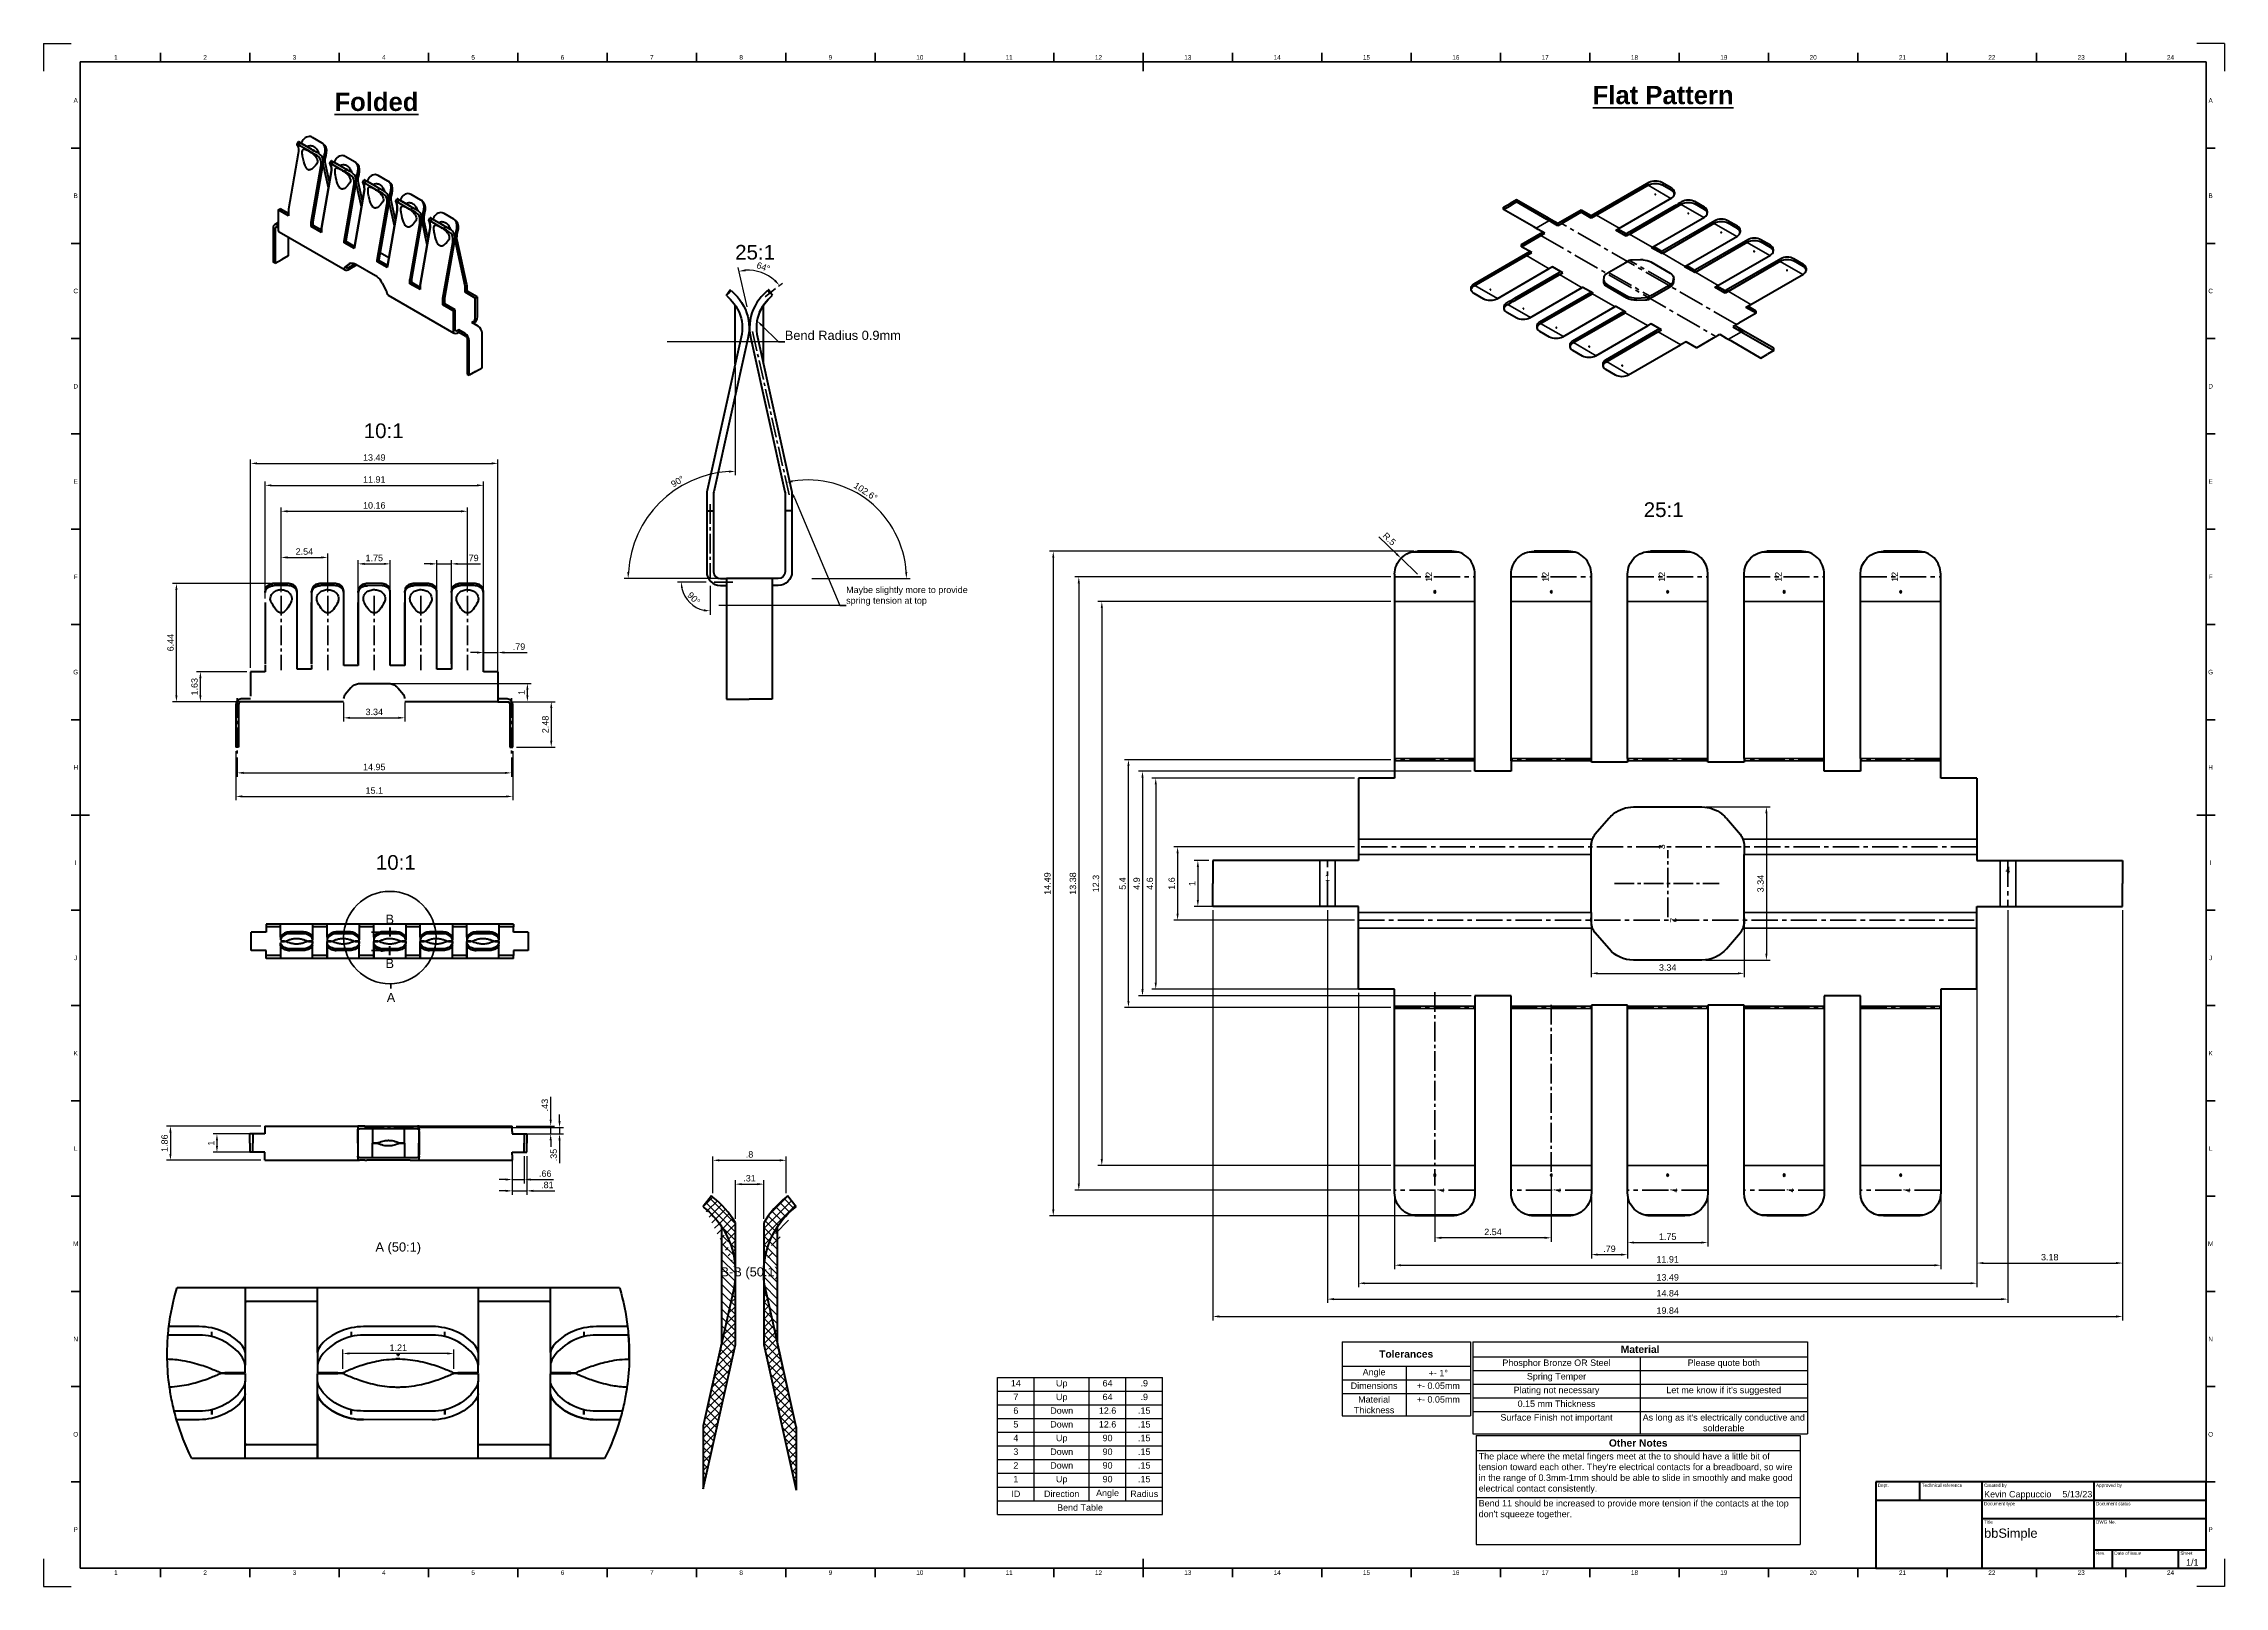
# Model space of a CAD drawing. Header units: millimetres. Extents: x 0 to 1189, y 0 to 841.
import ezdxf
from ezdxf import colors
from ezdxf.entities.mleader import LeaderData, LeaderLine
from ezdxf.enums import TextEntityAlignment as Align
from ezdxf.math import Vec2, Vec3

# ---------------------------------------------------------------- set-up
doc = ezdxf.new("R2010")
doc.units = ezdxf.units.MM
doc.header["$LTSCALE"] = 0.75
doc.linetypes.add('CENTER2', pattern=[28.575, 19.05, -3.175, 3.175, -3.175])
for name, color, linetype, lineweight in [('Bend Center', 7, 'CENTER2', 35), ('Bend Tables', 7, 'Continuous', 35), ('BendIds', 7, 'Continuous', 35), ('BORDER', 7, 'Continuous', 35), ('Custom Tables', 7, 'Continuous', 35), ('Detail Boundary', 7, 'Continuous', 35), ('FD_Dimensions', 7, 'Continuous', 35), ('Hatching', 7, 'Continuous', 35), ('Leaders', 7, 'Continuous', 35), ('Notes', 7, 'Continuous', 35), ('Section Lines', 7, 'Continuous', 35), ('Smart Centers', 7, 'CENTER2', 35), ('TITLEBLOCK', 7, 'Continuous', 50), ('View Labels', 7, 'Continuous', 35), ('Visible', 7, 'Continuous', 70), ('Visible Narrow', 7, 'Continuous', 35)]:
    doc.layers.add(name, color=color, linetype=linetype, lineweight=lineweight)
doc.styles.add('FusionTitle', font='Arial.ttf')
doc.styles.get("Standard").update_dxf_attribs({"font": 'Arial.ttf'})
doc.dimstyles.new('Dim-ISO-25', dxfattribs={"dimtxt": 3.5, "dimasz": 3.5, "dimexe": 2.1, "dimexo": 2.1, "dimgap": 1.4, "dimtad": 1, "dimzin": 12, "dimdsep": 46, "dimtxsty": 'Standard', "dimcen": 0, "dimazin": 3, "dimtp": 0.1, "dimtm": 0.1, "dimtfac": 0.714286, "dimtmove": 0, "dimatfit": 3, "dimfxl": 1, "dimtzin": 12, "dimarcsym": 0})

msp = doc.modelspace()

# ---------------------------------------------------------------- texts
at = {"layer": 'Detail Boundary', "insert": (189.405, 320.995), "char_height": 5, "attachment_point": 5}
msp.add_mtext('A', dxfattribs=at)
at = {"layer": 'Notes', "attachment_point": 1}
for s, width, heights, insert, char_height in [('{\\fArial|b1|i0|c0|p34;\\LFolded}', 188.71099, [0], (158.576, 814.289), 10), ('{\\fArial|b1|i0|c0|p34;\\LFlat Pattern}', 126.81828, [0], (844.578, 817.989), 10), ('25:1', 18.76714, [1.339], (377.032, 731.268), 8), ('10:1', 49.94317, [0], (174.531, 633.947), 8), ('25:1', 74.92857, [0], (872.416, 590.95), 8), ('10:1', 64.0722, [0], (181.141, 398.657), 8)]:
    msp.add_mtext_dynamic_manual_height_columns(s, width=width, gutter_width=17.5, heights=heights, dxfattribs=dict(at, insert=insert, char_height=char_height))
at = {"layer": 'Section Lines', "char_height": 5, "attachment_point": 5}
for insert in [(188.727, 363.716), (188.727, 339.564)]:
    msp.add_mtext('B', dxfattribs=dict(at, insert=insert))
at = {"layer": 'View Labels', "char_height": 5, "attachment_point": 8}
for s, insert, width in [('A (50:1)', (193.357, 180.999), 27.10437), ('B-B (50:1)', (384.96, 167.449), 33.56753)]:
    msp.add_mtext(s, dxfattribs=dict(at, insert=insert, width=width))

# ---------------------------------------------------------------- blocks, each defined once
blk = doc.blocks.new('ISO_A0_SHEET')
at = {"layer": 'BORDER'}
for p, q in [((63.708337, 836), (63.708337, 831)), ((112.41667, 836), (112.41667, 831)), ((161.125003, 836), (161.125003, 831)), ((209.833336, 836), (209.833336, 831)), ((258.541669, 836), (258.541669, 831)), ((307.250002, 836), (307.250002, 831)), ((355.958335, 836), (355.958335, 831)), ((404.666668, 836), (404.666668, 831)), ((453.375001, 836), (453.375001, 831)), ((502.083334, 836), (502.083334, 831)), ((550.791667, 836), (550.791667, 831)), ((599.5, 836), (599.5, 826)), ((648.208333, 836), (648.208333, 831)), ((696.916666, 836), (696.916666, 831)), ((745.624999, 836), (745.624999, 831)), ((794.333332, 836), (794.333332, 831)), ((843.041665, 836), (843.041665, 831)), ((891.749998, 836), (891.749998, 831)), ((940.458331, 836), (940.458331, 831)), ((989.166664, 836), (989.166664, 831)), ((1037.874997, 836), (1037.874997, 831)), ((1086.58333, 836), (1086.58333, 831)), ((1135.291663, 836), (1135.291663, 831)), ((20, 831), (1179, 831)), ((20, 831), (20, 10)), ((1179, 831), (1179, 10)), ((15, 784.0625), (20, 784.0625)), ((1179, 784.0625), (1184, 784.0625)), ((15, 732.125), (20, 732.125)), ((1179, 732.125), (1184, 732.125)), ((15, 680.1875), (20, 680.1875)), ((1179, 680.1875), (1184, 680.1875)), ((15, 628.25), (20, 628.25)), ((1179, 628.25), (1184, 628.25)), ((15, 576.3125), (20, 576.3125)), ((1179, 576.3125), (1184, 576.3125)), ((15, 524.375), (20, 524.375)), ((1179, 524.375), (1184, 524.375)), ((15, 472.4375), (20, 472.4375)), ((1179, 472.4375), (1184, 472.4375)), ((15, 420.5), (25, 420.5)), ((1174, 420.5), (1184, 420.5)), ((15, 368.5625), (20, 368.5625)), ((1179, 368.5625), (1184, 368.5625)), ((15, 316.625), (20, 316.625)), ((1179, 316.625), (1184, 316.625)), ((15, 264.6875), (20, 264.6875)), ((1179, 264.6875), (1184, 264.6875)), ((15, 212.75), (20, 212.75)), ((1179, 212.75), (1184, 212.75)), ((15, 160.8125), (20, 160.8125)), ((1179, 160.8125), (1184, 160.8125)), ((15, 108.875), (20, 108.875)), ((1179, 108.875), (1184, 108.875)), ((15, 56.9375), (20, 56.9375)), ((1179, 56.9375), (1184, 56.9375)), ((599.5, 15), (599.5, 5)), ((20, 10), (1179, 10)), ((63.708337, 10), (63.708337, 5)), ((112.41667, 10), (112.41667, 5)), ((161.125003, 10), (161.125003, 5)), ((209.833336, 10), (209.833336, 5)), ((258.541669, 10), (258.541669, 5)), ((307.250002, 10), (307.250002, 5)), ((355.958335, 10), (355.958335, 5)), ((404.666668, 10), (404.666668, 5)), ((453.375001, 10), (453.375001, 5)), ((502.083334, 10), (502.083334, 5)), ((550.791667, 10), (550.791667, 5)), ((648.208333, 10), (648.208333, 5)), ((696.916666, 10), (696.916666, 5)), ((745.624999, 10), (745.624999, 5)), ((794.333332, 10), (794.333332, 5)), ((843.041665, 10), (843.041665, 5)), ((891.749998, 10), (891.749998, 5)), ((940.458331, 10), (940.458331, 5)), ((989.166664, 10), (989.166664, 5)), ((1037.874997, 10), (1037.874997, 5)), ((1086.58333, 10), (1086.58333, 5)), ((1135.291663, 10), (1135.291663, 5))]:
    blk.add_line(p, q, dxfattribs=at)
at = {"layer": 'Defpoints'}
for p, q in [((0, 841), (15, 841)), ((0, 841), (0, 826)), ((1189, 841), (1174, 841)), ((1189, 841), (1189, 826)), ((0, 15), (0, 0)), ((1189, 15), (1189, 0)), ((0, 0), (15, 0)), ((1189, 0), (1174, 0))]:
    blk.add_line(p, q, dxfattribs=at)
at = {"layer": 'BORDER', "style": 'FusionTitle'}
for s, p in [('1', (39.35417, 833.5)), ('2', (88.062503, 833.5)), ('3', (136.770836, 833.5)), ('4', (185.479169, 833.5)), ('5', (234.187502, 833.5)), ('6', (282.895835, 833.5)), ('7', (331.604168, 833.5)), ('8', (380.312501, 833.5)), ('9', (429.020835, 833.5)), ('10', (477.729168, 833.5)), ('11', (526.4375, 833.5)), ('12', (575.145833, 833.5)), ('13', (623.854167, 833.5)), ('14', (672.5625, 833.5)), ('15', (721.270833, 833.5)), ('16', (769.979166, 833.5)), ('17', (818.687499, 833.5)), ('18', (867.395832, 833.5)), ('19', (916.104165, 833.5)), ('20', (964.812498, 833.5)), ('21', (1013.520831, 833.5)), ('22', (1062.229164, 833.5)), ('23', (1110.937497, 833.5)), ('24', (1159.64583, 833.5)), ('A', (17.5, 810.03125)), ('A', (1181.5, 810.03125)), ('B', (17.5, 758.09375)), ('B', (1181.5, 758.09375)), ('C', (17.5, 706.15625)), ('C', (1181.5, 706.15625)), ('D', (17.5, 654.21875)), ('D', (1181.5, 654.21875)), ('E', (17.5, 602.28125)), ('E', (1181.5, 602.28125)), ('F', (17.5, 550.34375)), ('F', (1181.5, 550.34375)), ('G', (17.5, 498.40625)), ('G', (1181.5, 498.40625)), ('H', (17.5, 446.46875)), ('H', (1181.5, 446.46875)), ('I', (17.5, 394.53125)), ('I', (1181.5, 394.53125)), ('J', (17.5, 342.59375)), ('J', (1181.5, 342.59375)), ('K', (17.5, 290.65625)), ('K', (1181.5, 290.65625)), ('L', (17.5, 238.71875)), ('L', (1181.5, 238.71875)), ('M', (17.5, 186.78125)), ('M', (1181.5, 186.78125)), ('N', (17.5, 134.84375)), ('N', (1181.5, 134.84375)), ('O', (17.5, 82.90625)), ('O', (1181.5, 82.90625)), ('P', (17.5, 30.96875)), ('P', (1181.5, 30.96875)), ('1', (39.35417, 7.5)), ('2', (88.062503, 7.5)), ('3', (136.770836, 7.5)), ('4', (185.479169, 7.5)), ('5', (234.187502, 7.5)), ('6', (282.895835, 7.5)), ('7', (331.604168, 7.5)), ('8', (380.312501, 7.5)), ('9', (429.020835, 7.5)), ('10', (477.729168, 7.5)), ('11', (526.4375, 7.5)), ('12', (575.145833, 7.5)), ('13', (623.854167, 7.5)), ('14', (672.5625, 7.5)), ('15', (721.270833, 7.5)), ('16', (769.979166, 7.5)), ('17', (818.687499, 7.5)), ('18', (867.395832, 7.5)), ('19', (916.104165, 7.5)), ('20', (964.812498, 7.5)), ('21', (1013.520831, 7.5)), ('22', (1062.229164, 7.5)), ('23', (1110.937497, 7.5)), ('24', (1159.64583, 7.5))]:
    blk.add_text(s, height=2.5, dxfattribs=at).set_placement(p, align=Align.MIDDLE)
blk = doc.blocks.new('ISO_TITLEBLOCK')
at = {"layer": 'TITLEBLOCK'}
for p, q in [((0, 47), (-180, 47)), ((-180, 47), (-180, 0)), ((-180, 37), (0, 37)), ((-156, 37), (-156, 47)), ((-122, 0), (-122, 47)), ((-61, 0), (-61, 47)), ((0, 0), (0, 47)), ((-122, 27), (0, 27)), ((-180, 0), (0, 0)), ((-61, 10), (0, 10)), ((-51, 0), (-51, 10)), ((-15, 0), (-15, 10))]:
    blk.add_line(p, q, dxfattribs=at)
at = {"layer": 'TITLEBLOCK', "style": 'FusionTitle'}
for s, p in [('Dept.', (-179, 46)), ('Technical reference', (-155, 46)), ('Created by', (-121, 46)), ('Document type', (-121, 36)), ('Approved by', (-60, 46)), ('Document status', (-60, 36)), ('Title', (-121, 26)), ('DWG No.', (-60, 26)), ('Rev.', (-60, 9)), ('Date of issue', (-50, 9)), ('Sheet', (-14, 9))]:
    blk.add_text(s, height=1.8, dxfattribs=at).set_placement(p, align=Align.TOP_LEFT)
for tag, height, p in [('DEPT', 3.5, (-179, 42)), ('TECHNICAL_REFERENCE', 3.5, (-155, 42)), ('CREATED_BY', 3.5, (-121, 42)), ('APPROVED_BY', 3.5, (-60, 42)), ('DOCUMENT_TYPE', 3.5, (-121, 32)), ('DOCUMENT_STATUS', 3.5, (-60, 32)), ('TITLE_1', 5, (-121, 21.5)), ('TITLE_2', 5, (-121, 14)), ('TITLE_3', 5, (-121, 6.5)), ('DATE_OF_ISSUE', 3.5, (-50, 5))]:
    blk.add_attdef(tag, text='', height=height, dxfattribs=at).set_placement(p, align=Align.TOP_LEFT)
for tag, p in [('CREATED_DATE', (-62, 42)), ('APPROVED_DATE', (-0.99, 42))]:
    blk.add_attdef(tag, text='', height=3.5, dxfattribs=at).set_placement(p, align=Align.TOP_RIGHT)
for tag, height, p in [('DRAWING_NUMBER', 5, (-30.5, 19.75)), ('REV', 3.5, (-56, 4.85)), ('SHEET', 3.5, (-7.5, 4.85))]:
    blk.add_attdef(tag, text='', height=height, dxfattribs=at).set_placement(p, align=Align.TOP_CENTER)
blk = doc.blocks.new('*U12')
at = {"layer": 'Smart Centers', "color": 0, "ltscale": 0.75, "transparency": 16777216}
blk.add_line((0, 15.151771), (0, -15.151771), dxfattribs=at)
blk = doc.blocks.new('*U13')
at = {"layer": 'Smart Centers', "color": 0, "ltscale": 0.75, "transparency": 16777216}
blk.add_line((0, 15.151769), (0, -15.151769), dxfattribs=at)
blk = doc.blocks.new('*U14')
at = {"layer": 'Smart Centers', "color": 0, "ltscale": 0.75, "transparency": 16777216}
blk.add_line((0.000003, 20.209933), (-0.000003, -20.209933), dxfattribs=at)
blk = doc.blocks.new('*U15')
at = {"layer": 'Smart Centers', "color": 0, "ltscale": 0.75, "transparency": 16777216}
blk.add_line((0.000003, 20.209933), (-0.000003, -20.209933), dxfattribs=at)
blk = doc.blocks.new('*U16')
at = {"layer": 'Smart Centers', "color": 0, "ltscale": 0.75, "transparency": 16777216}
blk.add_line((0.000003, 20.209933), (-0.000003, -20.209933), dxfattribs=at)
blk = doc.blocks.new('*U17')
at = {"layer": 'Smart Centers', "color": 0, "ltscale": 0.75, "transparency": 16777216}
blk.add_line((0.000003, 20.209933), (-0.000003, -20.209933), dxfattribs=at)
blk = doc.blocks.new('*U18')
at = {"layer": 'Smart Centers', "color": 0, "ltscale": 0.75, "transparency": 16777216}
blk.add_line((0.000003, 20.209933), (-0.000003, -20.209933), dxfattribs=at)
blk = doc.blocks.new('*D80')
at = {"layer": 'Defpoints', "color": 0, "transparency": 16777216}
for p in [(105.521428, 453.959652), (255.028508, 453.959655), (255.028508, 443.459655)]:
    blk.add_point(p, dxfattribs=at)
at = {"layer": 'FD_Dimensions', "color": 0, "lineweight": -2, "transparency": 16777216}
for p, q in [((105.521428, 451.859652), (105.521428, 441.359655)), ((255.028508, 451.859655), (255.028508, 441.359655)), ((109.021428, 443.459655), (251.528508, 443.459655))]:
    blk.add_line(p, q, dxfattribs=at)
at = {"layer": 'FD_Dimensions', "color": 0, "transparency": 16777216}
for points in [[(109.021428, 444.042989), (109.021428, 442.876322), (105.521428, 443.459655)], [(251.528508, 444.042989), (251.528508, 442.876322), (255.028508, 443.459655)]]:
    blk.add_solid(points, dxfattribs=at)
at = {"layer": 'FD_Dimensions', "color": 0, "transparency": 16777216, "insert": (180.274968, 446.646661), "char_height": 3.5, "attachment_point": 5}
blk.add_mtext('14.95', dxfattribs=at)
blk = doc.blocks.new('*D81')
at = {"layer": 'Defpoints', "color": 0, "transparency": 16777216}
for p in [(163.574954, 483.966005), (196.974963, 483.968331), (196.975693, 473.48195)]:
    blk.add_point(p, dxfattribs=at)
at = {"layer": 'FD_Dimensions', "color": 0, "lineweight": -2, "transparency": 16777216}
for p, q in [((163.5751, 481.866005), (163.57583, 471.379625)), ((196.975109, 481.868331), (196.975839, 471.38195)), ((167.075684, 473.479868), (193.475693, 473.481706))]:
    blk.add_line(p, q, dxfattribs=at)
at = {"layer": 'FD_Dimensions', "color": 0, "transparency": 16777216}
for points in [[(167.075643, 474.063202), (167.075724, 472.896535), (163.575684, 473.479625)], [(193.475653, 474.06504), (193.475734, 472.898373), (196.975693, 473.48195)]]:
    blk.add_solid(points, dxfattribs=at)
at = {"layer": 'FD_Dimensions', "color": 0, "transparency": 16777216, "insert": (180.275466, 476.668986), "char_height": 3.5, "attachment_point": 5, "rotation": 0.004010705}
blk.add_mtext('3.34', dxfattribs=at)
blk = doc.blocks.new('*D82')
at = {"layer": 'Defpoints', "color": 0, "transparency": 16777216}
for p in [(154.874962, 560.903503), (129.474962, 539.903506), (154.874962, 539.903503)]:
    blk.add_point(p, dxfattribs=at)
at = {"layer": 'FD_Dimensions', "color": 0, "lineweight": -2, "transparency": 16777216}
for p, q in [((129.474962, 542.003506), (129.474962, 563.003503)), ((132.974962, 560.903503), (151.374962, 560.903503)), ((154.874962, 542.003503), (154.874962, 563.003503))]:
    blk.add_line(p, q, dxfattribs=at)
at = {"layer": 'FD_Dimensions', "color": 0, "transparency": 16777216}
for points in [[(132.974962, 561.486836), (132.974962, 560.320169), (129.474962, 560.903503)], [(151.374962, 561.486836), (151.374962, 560.320169), (154.874962, 560.903503)]]:
    blk.add_solid(points, dxfattribs=at)
at = {"layer": 'FD_Dimensions', "color": 0, "transparency": 16777216, "insert": (142.174962, 564.090508), "char_height": 3.5, "attachment_point": 5}
blk.add_mtext('2.54', dxfattribs=at)
blk = doc.blocks.new('*D83')
at = {"layer": 'Defpoints', "color": 0, "transparency": 16777216}
for p in [(189.024961, 557.403499), (171.524963, 536.403501), (189.024961, 536.403499)]:
    blk.add_point(p, dxfattribs=at)
at = {"layer": 'FD_Dimensions', "color": 0, "lineweight": -2, "transparency": 16777216}
for p, q in [((171.524963, 538.503501), (171.524963, 559.503499)), ((189.024961, 538.503499), (189.024961, 559.503499)), ((175.024963, 557.403499), (185.524961, 557.403499))]:
    blk.add_line(p, q, dxfattribs=at)
at = {"layer": 'FD_Dimensions', "color": 0, "transparency": 16777216}
for points in [[(175.024963, 557.986832), (175.024963, 556.820165), (171.524963, 557.403499)], [(185.524961, 557.986832), (185.524961, 556.820165), (189.024961, 557.403499)]]:
    blk.add_solid(points, dxfattribs=at)
at = {"layer": 'FD_Dimensions', "color": 0, "transparency": 16777216, "insert": (180.274962, 560.590504), "char_height": 3.5, "attachment_point": 5}
blk.add_mtext('1.75', dxfattribs=at)
blk = doc.blocks.new('*D84')
at = {"layer": 'Defpoints', "color": 0, "transparency": 16777216}
for p in [(222.324962, 557.403505), (214.424961, 536.403496), (222.324962, 536.403505)]:
    blk.add_point(p, dxfattribs=at)
at = {"layer": 'FD_Dimensions', "color": 0, "lineweight": -2, "transparency": 16777216}
for p, q in [((214.424961, 538.503496), (214.424961, 559.503505)), ((222.324962, 538.503505), (222.324962, 559.503505)), ((210.924961, 557.403505), (207.424961, 557.403505)), ((214.424961, 557.403505), (222.324962, 557.403505)), ((225.824962, 557.403505), (238.263093, 557.403505))]:
    blk.add_line(p, q, dxfattribs=at)
at = {"layer": 'FD_Dimensions', "color": 0, "transparency": 16777216}
for points in [[(210.924961, 557.986838), (210.924961, 556.820171), (214.424961, 557.403505)], [(225.824962, 557.986838), (225.824962, 556.820171), (222.324962, 557.403505)]]:
    blk.add_solid(points, dxfattribs=at)
at = {"layer": 'FD_Dimensions', "color": 0, "transparency": 16777216, "insert": (233.794028, 560.59051), "char_height": 3.5, "attachment_point": 5}
blk.add_mtext('.79', dxfattribs=at)
blk = doc.blocks.new('*D85')
at = {"layer": 'Defpoints', "color": 0, "transparency": 16777216}
for p in [(231.074962, 586.073218), (129.474962, 539.903506), (231.074962, 539.903494)]:
    blk.add_point(p, dxfattribs=at)
at = {"layer": 'FD_Dimensions', "color": 0, "lineweight": -2, "transparency": 16777216}
for p, q in [((129.474962, 542.003506), (129.474962, 588.173218)), ((132.974962, 586.073218), (227.574962, 586.073218)), ((231.074962, 542.003494), (231.074962, 588.173218))]:
    blk.add_line(p, q, dxfattribs=at)
at = {"layer": 'FD_Dimensions', "color": 0, "transparency": 16777216}
for points in [[(132.974962, 586.656551), (132.974962, 585.489885), (129.474962, 586.073218)], [(227.574962, 586.656551), (227.574962, 585.489885), (231.074962, 586.073218)]]:
    blk.add_solid(points, dxfattribs=at)
at = {"layer": 'FD_Dimensions', "color": 0, "transparency": 16777216, "insert": (180.274962, 589.260223), "char_height": 3.5, "attachment_point": 5}
blk.add_mtext('10.16', dxfattribs=at)
blk = doc.blocks.new('*D86')
at = {"layer": 'Defpoints', "color": 0, "transparency": 16777216}
for p in [(239.824956, 600.192764), (120.724962, 536.403507), (239.824956, 502.983627)]:
    blk.add_point(p, dxfattribs=at)
at = {"layer": 'FD_Dimensions', "color": 0, "lineweight": -2, "transparency": 16777216}
for p, q in [((120.724962, 538.503507), (120.724962, 602.292764)), ((124.224962, 600.192764), (236.324956, 600.192764)), ((239.824956, 505.083627), (239.824956, 602.292764))]:
    blk.add_line(p, q, dxfattribs=at)
at = {"layer": 'FD_Dimensions', "color": 0, "transparency": 16777216}
for points in [[(124.224962, 600.776097), (124.224962, 599.609431), (120.724962, 600.192764)], [(236.324956, 600.776097), (236.324956, 599.609431), (239.824956, 600.192764)]]:
    blk.add_solid(points, dxfattribs=at)
at = {"layer": 'FD_Dimensions', "color": 0, "transparency": 16777216, "insert": (180.274959, 603.37977), "char_height": 3.5, "attachment_point": 5}
blk.add_mtext('11.91', dxfattribs=at)
blk = doc.blocks.new('*D87')
at = {"layer": 'Defpoints', "color": 0, "transparency": 16777216}
for p in [(247.724966, 509.066713), (239.824955, 498.566715), (247.724966, 498.566713)]:
    blk.add_point(p, dxfattribs=at)
at = {"layer": 'FD_Dimensions', "color": 0, "lineweight": -2, "transparency": 16777216}
for p, q in [((236.324955, 509.066713), (232.824955, 509.066713)), ((239.824955, 500.666715), (239.824955, 511.166713)), ((239.824955, 509.066713), (247.724966, 509.066713)), ((247.724966, 500.666713), (247.724966, 511.166713)), ((251.224966, 509.066713), (263.663097, 509.066713))]:
    blk.add_line(p, q, dxfattribs=at)
at = {"layer": 'FD_Dimensions', "color": 0, "transparency": 16777216}
for points in [[(236.324955, 509.650047), (236.324955, 508.48338), (239.824955, 509.066713)], [(251.224966, 509.650047), (251.224966, 508.48338), (247.724966, 509.066713)]]:
    blk.add_solid(points, dxfattribs=at)
at = {"layer": 'FD_Dimensions', "color": 0, "transparency": 16777216, "insert": (259.194032, 512.253719), "char_height": 3.5, "attachment_point": 5}
blk.add_mtext('.79', dxfattribs=at)
blk = doc.blocks.new('*D88')
at = {"layer": 'Defpoints', "color": 0, "transparency": 16777216}
for p in [(247.724963, 612.169678), (112.824963, 498.566736), (247.724963, 485.263194)]:
    blk.add_point(p, dxfattribs=at)
at = {"layer": 'FD_Dimensions', "color": 0, "lineweight": -2, "transparency": 16777216}
for p, q in [((112.824963, 500.666736), (112.824963, 614.269678)), ((116.324963, 612.169678), (244.224963, 612.169678)), ((247.724963, 487.363194), (247.724963, 614.269678))]:
    blk.add_line(p, q, dxfattribs=at)
at = {"layer": 'FD_Dimensions', "color": 0, "transparency": 16777216}
for points in [[(116.324963, 612.753011), (116.324963, 611.586345), (112.824963, 612.169678)], [(244.224963, 612.753011), (244.224963, 611.586345), (247.724963, 612.169678)]]:
    blk.add_solid(points, dxfattribs=at)
at = {"layer": 'FD_Dimensions', "color": 0, "transparency": 16777216, "insert": (180.274963, 615.357877), "char_height": 3.5, "attachment_point": 5}
blk.add_mtext('13.49', dxfattribs=at)
blk = doc.blocks.new('*D89')
at = {"layer": 'Defpoints', "color": 0, "transparency": 16777216}
for p in [(120.562353, 250.89922), (69.152267, 232.292093), (120.562353, 232.292093)]:
    blk.add_point(p, dxfattribs=at)
at = {"layer": 'FD_Dimensions', "color": 0, "lineweight": -2, "transparency": 16777216}
for p, q in [((118.462353, 250.89922), (67.052267, 250.89922)), ((69.152267, 247.39922), (69.152267, 235.792093)), ((118.462353, 232.292093), (67.052267, 232.292093))]:
    blk.add_line(p, q, dxfattribs=at)
at = {"layer": 'FD_Dimensions', "color": 0, "transparency": 16777216}
for points in [[(68.568934, 247.39922), (69.735601, 247.39922), (69.152267, 250.89922)], [(68.568934, 235.792093), (69.735601, 235.792093), (69.152267, 232.292093)]]:
    blk.add_solid(points, dxfattribs=at)
at = {"layer": 'FD_Dimensions', "color": 0, "transparency": 16777216, "insert": (65.965262, 241.595656), "char_height": 3.5, "attachment_point": 5, "rotation": 90}
blk.add_mtext('1.86', dxfattribs=at)
blk = doc.blocks.new('*D90')
at = {"layer": 'Defpoints', "color": 0, "transparency": 16777216}
for p in [(115.508811, 246.61164), (94.508808, 236.611549), (115.508808, 236.611549)]:
    blk.add_point(p, dxfattribs=at)
at = {"layer": 'FD_Dimensions', "color": 0, "lineweight": -2, "transparency": 16777216}
for p, q in [((113.408811, 246.61164), (92.408808, 246.61164)), ((94.508808, 243.11164), (94.508808, 240.111549)), ((113.408808, 236.611549), (92.408808, 236.611549))]:
    blk.add_line(p, q, dxfattribs=at)
at = {"layer": 'FD_Dimensions', "color": 0, "transparency": 16777216}
for points in [[(93.925475, 243.11164), (95.092141, 243.11164), (94.508808, 246.61164)], [(93.925475, 240.111549), (95.092141, 240.111549), (94.508808, 236.611549)]]:
    blk.add_solid(points, dxfattribs=at)
at = {"layer": 'FD_Dimensions', "color": 0, "transparency": 16777216, "insert": (91.351646, 241.611594), "char_height": 3.5, "attachment_point": 5, "rotation": 90}
blk.add_mtext('1', dxfattribs=at)
blk = doc.blocks.new('*D91')
at = {"layer": 'Defpoints', "color": 0, "transparency": 16777216}
for p in [(255.462353, 250.899191), (276.462353, 250.899191), (255.462352, 246.611589)]:
    blk.add_point(p, dxfattribs=at)
at = {"layer": 'FD_Dimensions', "color": 0, "lineweight": -2, "transparency": 16777216}
for p, q in [((276.462353, 254.399191), (276.462353, 266.83016)), ((257.562353, 250.899191), (278.562353, 250.899191)), ((276.462353, 246.611589), (276.462353, 250.899191)), ((257.562352, 246.611589), (278.562353, 246.611589)), ((276.462353, 243.111589), (276.462353, 239.611589))]:
    blk.add_line(p, q, dxfattribs=at)
at = {"layer": 'FD_Dimensions', "color": 0, "transparency": 16777216}
for points in [[(275.879019, 254.399191), (277.045686, 254.399191), (276.462353, 250.899191)], [(275.879019, 243.111589), (277.045686, 243.111589), (276.462353, 246.611589)]]:
    blk.add_solid(points, dxfattribs=at)
at = {"layer": 'FD_Dimensions', "color": 0, "transparency": 16777216, "insert": (273.274154, 262.364675), "char_height": 3.5, "attachment_point": 5, "rotation": 90}
blk.add_mtext('.43', dxfattribs=at)
blk = doc.blocks.new('*U31')
at = {"layer": 'Smart Centers', "color": 0, "ltscale": 0.75, "transparency": 16777216}
blk.add_line((13.700005, -0.000003), (-13.700005, 0.000003), dxfattribs=at)
blk = doc.blocks.new('*D92')
at = {"layer": 'Defpoints', "color": 0, "transparency": 16777216}
for p in [(201.712362, 250.149203), (255.462352, 246.611589), (281.286411, 246.611589)]:
    blk.add_point(p, dxfattribs=at)
at = {"layer": 'FD_Dimensions', "color": 0, "lineweight": -2, "transparency": 16777216}
for p, q in [((203.812362, 250.149203), (283.386411, 250.149203)), ((281.286411, 253.649203), (281.286411, 257.149203)), ((281.286411, 250.149203), (281.286411, 246.611589)), ((257.562352, 246.611589), (283.386411, 246.611589)), ((281.286411, 243.111589), (281.286411, 230.654358))]:
    blk.add_line(p, q, dxfattribs=at)
at = {"layer": 'FD_Dimensions', "color": 0, "transparency": 16777216}
for points in [[(280.703078, 253.649203), (281.869745, 253.649203), (281.286411, 250.149203)], [(280.703078, 243.111589), (281.869745, 243.111589), (281.286411, 246.611589)]]:
    blk.add_solid(points, dxfattribs=at)
at = {"layer": 'FD_Dimensions', "color": 0, "transparency": 16777216, "insert": (278.098212, 235.132974), "char_height": 3.5, "attachment_point": 5, "rotation": 90}
blk.add_mtext('.35', dxfattribs=at)
blk = doc.blocks.new('*D93')
at = {"layer": 'Defpoints', "color": 0, "transparency": 16777216}
for p in [(255.462352, 236.611599), (263.515888, 236.611613), (263.515923, 215.611613)]:
    blk.add_point(p, dxfattribs=at)
at = {"layer": 'FD_Dimensions', "color": 0, "lineweight": -2, "transparency": 16777216}
for p, q in [((255.462355, 234.511599), (255.462391, 213.511599)), ((263.515892, 234.511613), (263.515927, 213.511613)), ((251.962387, 215.611594), (248.462387, 215.611588)), ((255.462387, 215.611599), (263.515923, 215.611613)), ((267.015923, 215.611619), (278.771244, 215.611638))]:
    blk.add_line(p, q, dxfattribs=at)
at = {"layer": 'FD_Dimensions', "color": 0, "transparency": 16777216}
for points in [[(251.962386, 216.194927), (251.962388, 215.02826), (255.462387, 215.611599)], [(267.015923, 216.194952), (267.015924, 215.028285), (263.515923, 215.611613)]]:
    blk.add_solid(points, dxfattribs=at)
at = {"layer": 'FD_Dimensions', "color": 0, "transparency": 16777216, "insert": (274.643578, 218.798637), "char_height": 3.5, "attachment_point": 5, "rotation": 0.000114592}
blk.add_mtext('.81', dxfattribs=at)
blk = doc.blocks.new('*D94')
at = {"layer": 'Defpoints', "color": 0, "transparency": 16777216}
for p in [(255.462352, 236.611599), (262.015888, 236.611602), (262.015888, 221.796362)]:
    blk.add_point(p, dxfattribs=at)
at = {"layer": 'FD_Dimensions', "color": 0, "lineweight": -2, "transparency": 16777216}
for p, q in [((255.462352, 234.511599), (255.462352, 219.696362)), ((262.015888, 234.511602), (262.015888, 219.696362)), ((251.962352, 221.796362), (248.462352, 221.796362)), ((255.462352, 221.796362), (262.015888, 221.796362)), ((265.515888, 221.796362), (277.944469, 221.796362))]:
    blk.add_line(p, q, dxfattribs=at)
at = {"layer": 'FD_Dimensions', "color": 0, "transparency": 16777216}
for points in [[(251.962352, 222.379696), (251.962352, 221.213029), (255.462352, 221.796362)], [(265.515888, 222.379696), (265.515888, 221.213029), (262.015888, 221.796362)]]:
    blk.add_solid(points, dxfattribs=at)
at = {"layer": 'FD_Dimensions', "color": 0, "transparency": 16777216, "insert": (273.480179, 224.983368), "char_height": 3.5, "attachment_point": 5}
blk.add_mtext('.66', dxfattribs=at)
blk = doc.blocks.new('*D95')
at = {"layer": 'Defpoints', "color": 0, "transparency": 16777216}
for p in [(247.724963, 482.263194), (255.778508, 457.459655), (276.778508, 457.459655)]:
    blk.add_point(p, dxfattribs=at)
at = {"layer": 'FD_Dimensions', "color": 0, "lineweight": -2, "transparency": 16777216}
for p, q in [((249.824963, 482.263194), (278.878508, 482.263194)), ((276.778508, 478.763194), (276.778508, 460.959655)), ((257.878508, 457.459655), (278.878508, 457.459655))]:
    blk.add_line(p, q, dxfattribs=at)
at = {"layer": 'FD_Dimensions', "color": 0, "transparency": 16777216}
for points in [[(276.195175, 478.763194), (277.361841, 478.763194), (276.778508, 482.263194)], [(276.195175, 460.959655), (277.361841, 460.959655), (276.778508, 457.459655)]]:
    blk.add_solid(points, dxfattribs=at)
at = {"layer": 'FD_Dimensions', "color": 0, "transparency": 16777216, "insert": (273.591503, 469.861425), "char_height": 3.5, "attachment_point": 5, "rotation": 90}
blk.add_mtext('2.48', dxfattribs=at)
blk = doc.blocks.new('*D96')
at = {"layer": 'Defpoints', "color": 0, "transparency": 16777216}
for p in [(85.477438, 498.566736), (112.824963, 498.566736), (112.824964, 482.263194)]:
    blk.add_point(p, dxfattribs=at)
at = {"layer": 'FD_Dimensions', "color": 0, "lineweight": -2, "transparency": 16777216}
for p, q in [((110.724963, 498.566736), (83.377438, 498.566736)), ((85.477438, 485.763194), (85.477438, 495.066736)), ((110.724964, 482.263194), (83.377438, 482.263194))]:
    blk.add_line(p, q, dxfattribs=at)
at = {"layer": 'FD_Dimensions', "color": 0, "transparency": 16777216}
for points in [[(84.894105, 495.066736), (86.060771, 495.066736), (85.477438, 498.566736)], [(84.894105, 485.763194), (86.060771, 485.763194), (85.477438, 482.263194)]]:
    blk.add_solid(points, dxfattribs=at)
at = {"layer": 'FD_Dimensions', "color": 0, "transparency": 16777216, "insert": (82.289239, 490.414965), "char_height": 3.5, "attachment_point": 5, "rotation": 90}
blk.add_mtext('1.63', dxfattribs=at)
blk = doc.blocks.new('*D97')
at = {"layer": 'Defpoints', "color": 0, "transparency": 16777216}
for p in [(72.404129, 546.689802), (125.724954, 546.689802), (112.824964, 482.263194)]:
    blk.add_point(p, dxfattribs=at)
at = {"layer": 'FD_Dimensions', "color": 0, "lineweight": -2, "transparency": 16777216}
for p, q in [((123.624954, 546.689802), (70.304129, 546.689802)), ((72.404129, 485.763194), (72.404129, 543.189802)), ((110.724964, 482.263194), (70.304129, 482.263194))]:
    blk.add_line(p, q, dxfattribs=at)
at = {"layer": 'FD_Dimensions', "color": 0, "transparency": 16777216}
for points in [[(71.820795, 543.189802), (72.987462, 543.189802), (72.404129, 546.689802)], [(71.820795, 485.763194), (72.987462, 485.763194), (72.404129, 482.263194)]]:
    blk.add_solid(points, dxfattribs=at)
at = {"layer": 'FD_Dimensions', "color": 0, "transparency": 16777216, "insert": (69.217123, 514.476498), "char_height": 3.5, "attachment_point": 5, "rotation": 90}
blk.add_mtext('6.44', dxfattribs=at)
blk = doc.blocks.new('*U38')
at = {"layer": 'Smart Centers', "color": 0, "linetype": 'Continuous', "ltscale": 0.75, "transparency": 16777216}
for p, q in [((-0.892969, 0), (0.892969, 0)), ((0, -0.892969), (0, 0.892969))]:
    blk.add_line(p, q, dxfattribs=at)
blk = doc.blocks.new('*D98')
at = {"layer": 'Defpoints', "color": 0, "transparency": 16777216}
for p in [(392.612947, 219.267523), (377.148318, 198.267501), (392.612978, 198.267523)]:
    blk.add_point(p, dxfattribs=at)
at = {"layer": 'FD_Dimensions', "color": 0, "lineweight": -2, "transparency": 16777216}
for p, q in [((377.148314, 200.367501), (377.148284, 221.367501)), ((380.648287, 219.267506), (389.112947, 219.267518)), ((392.612975, 200.367523), (392.612944, 221.367523))]:
    blk.add_line(p, q, dxfattribs=at)
at = {"layer": 'FD_Dimensions', "color": 0, "transparency": 16777216}
for points in [[(380.648286, 219.850839), (380.648288, 218.684173), (377.148287, 219.267501)], [(389.112947, 219.850852), (389.112948, 218.684185), (392.612947, 219.267523)]]:
    blk.add_solid(points, dxfattribs=at)
at = {"layer": 'FD_Dimensions', "color": 0, "transparency": 16777216, "insert": (384.880612, 222.455711), "char_height": 3.5, "attachment_point": 5, "rotation": 0.000057296}
blk.add_mtext('.31', dxfattribs=at)
blk = doc.blocks.new('*D99')
at = {"layer": 'Defpoints', "color": 0, "transparency": 16777216}
for p in [(404.848589, 232.270359), (364.912693, 212.237898), (404.848589, 212.237898)]:
    blk.add_point(p, dxfattribs=at)
at = {"layer": 'FD_Dimensions', "color": 0, "lineweight": -2, "transparency": 16777216}
for p, q in [((364.912693, 214.337898), (364.912693, 234.370359)), ((368.412693, 232.270359), (401.348589, 232.270359)), ((404.848589, 214.337898), (404.848589, 234.370359))]:
    blk.add_line(p, q, dxfattribs=at)
at = {"layer": 'FD_Dimensions', "color": 0, "transparency": 16777216}
for points in [[(368.412693, 232.853692), (368.412693, 231.687026), (364.912693, 232.270359)], [(401.348589, 232.853692), (401.348589, 231.687026), (404.848589, 232.270359)]]:
    blk.add_solid(points, dxfattribs=at)
at = {"layer": 'FD_Dimensions', "color": 0, "transparency": 16777216, "insert": (384.880641, 235.457364), "char_height": 3.5, "attachment_point": 5}
blk.add_mtext('.8', dxfattribs=at)
blk = doc.blocks.new('*U41')
at = {"layer": 'Smart Centers', "color": 0, "ltscale": 0.75, "transparency": 16777216}
blk.add_line((2.835118, 2.263004), (-2.835118, -2.263004), dxfattribs=at)
blk = doc.blocks.new('*U42')
at = {"layer": 'Smart Centers', "color": 0, "ltscale": 0.75, "transparency": 16777216}
blk.add_line((-10.101283, 45.19054), (10.101283, -45.19054), dxfattribs=at)
blk = doc.blocks.new('*D100')
at = {"layer": 'Defpoints', "color": 0, "transparency": 16777216}
for p in [(395.056193, 714.502411), (393.36328, 702.897613), (399.033515, 707.423621), (386.579078, 683.990078), (406.781643, 593.608998)]:
    blk.add_point(p, dxfattribs=at)
at = {"layer": 'FD_Dimensions', "color": 0, "lineweight": -2, "transparency": 16777216}
for p, q in [((383.561704, 697.489033), (378.756645, 718.985632)), ((400.674776, 708.733683), (402.876394, 710.491025))]:
    blk.add_line(p, q, dxfattribs=at)
blk.add_arc((384.019805, 695.439608), 22.027082, 47.710665, 93.486365, dxfattribs=at)
at = {"layer": 'FD_Dimensions', "color": 0, "transparency": 16777216}
for points in [[(382.761935, 716.848329), (382.598696, 718.003519), (379.214746, 716.936206)], [(399.266827, 712.133258), (398.415721, 711.335305), (401.235133, 709.180962)]]:
    blk.add_solid(points, dxfattribs=at)
at = {"layer": 'FD_Dimensions', "color": 0, "transparency": 16777216, "insert": (392.395561, 719.221889), "char_height": 3.5, "attachment_point": 5, "rotation": 340.598491287}
blk.add_mtext('64°', dxfattribs=at)
blk = doc.blocks.new('*U44')
at = {"layer": 'Smart Centers', "color": 0, "ltscale": 0.75, "transparency": 16777216}
blk.add_line((0, 20.129428), (0, -20.129428), dxfattribs=at)
blk = doc.blocks.new('*U45')
at = {"layer": 'Smart Centers', "color": 0, "ltscale": 0.75, "transparency": 16777216}
blk.add_line((-5.129425, 0), (5.129425, 0), dxfattribs=at)
blk = doc.blocks.new('*D101')
at = {"layer": 'Defpoints', "color": 0, "transparency": 16777216}
for p in [(363.425776, 589.891462), (363.425776, 549.632607), (365.510932, 547.507607), (375.769782, 547.507607), (349.741562, 539.607022)]:
    blk.add_point(p, dxfattribs=at)
at = {"layer": 'FD_Dimensions', "color": 0, "lineweight": -2, "transparency": 16777216}
for p, q in [((361.325776, 547.507607), (345.524606, 547.507607)), ((363.425776, 545.407607), (363.425776, 529.606437))]:
    blk.add_line(p, q, dxfattribs=at)
blk.add_arc((363.425776, 547.507607), 15.80117, 192.717252, 257.282748, dxfattribs=at)
at = {"layer": 'FD_Dimensions', "color": 0, "transparency": 16777216}
for points in [[(347.432491, 543.964533), (348.591981, 544.093743), (347.624606, 547.507607)], [(360.011913, 532.673811), (359.882703, 531.514322), (363.425776, 531.706437)]]:
    blk.add_solid(points, dxfattribs=at)
at = {"layer": 'FD_Dimensions', "color": 0, "transparency": 16777216, "insert": (354.506215, 538.588046), "char_height": 3.5, "attachment_point": 5, "rotation": 315}
blk.add_mtext('90°', dxfattribs=at)
blk = doc.blocks.new('*D102')
at = {"layer": 'Defpoints', "color": 0, "transparency": 16777216}
for p in [(740.085759, 560.443072), (749.099343, 551.782519)]:
    blk.add_point(p, dxfattribs=at)
at = {"layer": 'FD_Dimensions', "color": 0, "lineweight": -2, "transparency": 16777216}
for p, q in [((727.950837, 572.102709), (737.561954, 562.868028)), ((749.099343, 551.782519), (740.085759, 560.443072))]:
    blk.add_line(p, q, dxfattribs=at)
at = {"layer": 'FD_Dimensions', "color": 0, "transparency": 16777216}
blk.add_solid([(737.966113, 563.288662), (737.157795, 562.447393), (740.085759, 560.443072)], dxfattribs=at)
at = {"layer": 'FD_Dimensions', "color": 0, "transparency": 16777216, "insert": (733.69763, 570.99079), "char_height": 3.5, "attachment_point": 5, "rotation": 316.144320009}
blk.add_mtext('R.5', dxfattribs=at)
blk = doc.blocks.new('*D103')
at = {"layer": 'Defpoints', "color": 0, "transparency": 16777216}
for p in [(716.849366, 440.632519), (606.360666, 325.632529), (736.599337, 325.632529)]:
    blk.add_point(p, dxfattribs=at)
at = {"layer": 'FD_Dimensions', "color": 0, "lineweight": -2, "transparency": 16777216}
for p, q in [((714.749366, 440.632519), (604.260666, 440.632519)), ((606.360666, 437.132519), (606.360666, 329.132529)), ((734.499337, 325.632529), (604.260666, 325.632529))]:
    blk.add_line(p, q, dxfattribs=at)
at = {"layer": 'FD_Dimensions', "color": 0, "transparency": 16777216}
for points in [[(605.777332, 437.132519), (606.943999, 437.132519), (606.360666, 440.632519)], [(605.777332, 329.132529), (606.943999, 329.132529), (606.360666, 325.632529)]]:
    blk.add_solid(points, dxfattribs=at)
at = {"layer": 'FD_Dimensions', "color": 0, "transparency": 16777216, "insert": (603.17366, 383.132524), "char_height": 3.5, "attachment_point": 5, "rotation": 90}
blk.add_mtext('4.6', dxfattribs=at)
blk = doc.blocks.new('*D104')
at = {"layer": 'Defpoints', "color": 0, "transparency": 16777216}
for p in [(637.474375, 395.632504), (629.321721, 370.632546), (695.73322, 370.632546)]:
    blk.add_point(p, dxfattribs=at)
at = {"layer": 'FD_Dimensions', "color": 0, "lineweight": -2, "transparency": 16777216}
for p, q in [((635.374375, 395.632504), (627.221721, 395.632504)), ((629.321721, 392.132504), (629.321721, 374.132546)), ((693.63322, 370.632546), (627.221721, 370.632546))]:
    blk.add_line(p, q, dxfattribs=at)
at = {"layer": 'FD_Dimensions', "color": 0, "transparency": 16777216}
for points in [[(628.738388, 392.132504), (629.905055, 392.132504), (629.321721, 395.632504)], [(628.738388, 374.132546), (629.905055, 374.132546), (629.321721, 370.632546)]]:
    blk.add_solid(points, dxfattribs=at)
at = {"layer": 'FD_Dimensions', "color": 0, "transparency": 16777216, "insert": (626.164559, 383.132525), "char_height": 3.5, "attachment_point": 5, "rotation": 90}
blk.add_mtext('1', dxfattribs=at)
blk = doc.blocks.new('*D105')
at = {"layer": 'Defpoints', "color": 0, "transparency": 16777216}
for p in [(716.84937, 403.132514), (618.266398, 363.13254), (716.849366, 363.13254)]:
    blk.add_point(p, dxfattribs=at)
at = {"layer": 'FD_Dimensions', "color": 0, "lineweight": -2, "transparency": 16777216}
for p, q in [((714.74937, 403.132514), (616.166398, 403.132514)), ((618.266398, 399.632514), (618.266398, 366.63254)), ((714.749366, 363.13254), (616.166398, 363.13254))]:
    blk.add_line(p, q, dxfattribs=at)
at = {"layer": 'FD_Dimensions', "color": 0, "transparency": 16777216}
for points in [[(617.683064, 399.632514), (618.849731, 399.632514), (618.266398, 403.132514)], [(617.683064, 366.63254), (618.849731, 366.63254), (618.266398, 363.13254)]]:
    blk.add_solid(points, dxfattribs=at)
at = {"layer": 'FD_Dimensions', "color": 0, "transparency": 16777216, "insert": (615.079392, 383.132527), "char_height": 3.5, "attachment_point": 5, "rotation": 90}
blk.add_mtext('1.6', dxfattribs=at)
blk = doc.blocks.new('*D106')
at = {"layer": 'Defpoints', "color": 0, "transparency": 16777216}
for p in [(591.478504, 450.632471), (736.599348, 450.632471), (736.599335, 315.632579)]:
    blk.add_point(p, dxfattribs=at)
at = {"layer": 'FD_Dimensions', "color": 0, "lineweight": -2, "transparency": 16777216}
for p, q in [((734.499348, 450.632471), (589.378504, 450.632471)), ((591.478504, 319.132579), (591.478504, 447.132471)), ((734.499335, 315.632579), (589.378504, 315.632579))]:
    blk.add_line(p, q, dxfattribs=at)
at = {"layer": 'FD_Dimensions', "color": 0, "transparency": 16777216}
for points in [[(590.895171, 447.132471), (592.061838, 447.132471), (591.478504, 450.632471)], [(590.895171, 319.132579), (592.061838, 319.132579), (591.478504, 315.632579)]]:
    blk.add_solid(points, dxfattribs=at)
at = {"layer": 'FD_Dimensions', "color": 0, "transparency": 16777216, "insert": (588.298661, 383.132525), "char_height": 3.5, "attachment_point": 5, "rotation": 90}
blk.add_mtext('5.4', dxfattribs=at)
blk = doc.blocks.new('*D107')
at = {"layer": 'Defpoints', "color": 0, "transparency": 16777216}
for p in [(736.599348, 550.325601), (564.40285, 215.939449), (736.599316, 215.939449)]:
    blk.add_point(p, dxfattribs=at)
at = {"layer": 'FD_Dimensions', "color": 0, "lineweight": -2, "transparency": 16777216}
for p, q in [((734.499348, 550.325601), (562.30285, 550.325601)), ((564.40285, 546.825601), (564.40285, 219.439449)), ((734.499316, 215.939449), (562.30285, 215.939449))]:
    blk.add_line(p, q, dxfattribs=at)
at = {"layer": 'FD_Dimensions', "color": 0, "transparency": 16777216}
for points in [[(563.819517, 546.825601), (564.986183, 546.825601), (564.40285, 550.325601)], [(563.819517, 219.439449), (564.986183, 219.439449), (564.40285, 215.939449)]]:
    blk.add_solid(points, dxfattribs=at)
at = {"layer": 'FD_Dimensions', "color": 0, "transparency": 16777216, "insert": (561.214651, 383.132525), "char_height": 3.5, "attachment_point": 5, "rotation": 90}
blk.add_mtext('13.38', dxfattribs=at)
blk = doc.blocks.new('*D108')
at = {"layer": 'Defpoints', "color": 0, "transparency": 16777216}
for p in [(736.599348, 536.837696), (576.958719, 229.427353), (736.599318, 229.427353)]:
    blk.add_point(p, dxfattribs=at)
at = {"layer": 'FD_Dimensions', "color": 0, "lineweight": -2, "transparency": 16777216}
for p, q in [((734.499348, 536.837696), (574.858719, 536.837696)), ((576.958719, 533.337696), (576.958719, 232.927353)), ((734.499318, 229.427353), (574.858719, 229.427353))]:
    blk.add_line(p, q, dxfattribs=at)
at = {"layer": 'FD_Dimensions', "color": 0, "transparency": 16777216}
for points in [[(576.375385, 533.337696), (577.542052, 533.337696), (576.958719, 536.837696)], [(576.375385, 232.927353), (577.542052, 232.927353), (576.958719, 229.427353)]]:
    blk.add_solid(points, dxfattribs=at)
at = {"layer": 'FD_Dimensions', "color": 0, "transparency": 16777216, "insert": (573.770519, 383.132525), "char_height": 3.5, "attachment_point": 5, "rotation": 90}
blk.add_mtext('12.3', dxfattribs=at)
blk = doc.blocks.new('*D109')
at = {"layer": 'Defpoints', "color": 0, "transparency": 16777216}
for p in [(749.099326, 564.282515), (550.487057, 201.982533), (749.099291, 201.982533)]:
    blk.add_point(p, dxfattribs=at)
at = {"layer": 'FD_Dimensions', "color": 0, "lineweight": -2, "transparency": 16777216}
for p, q in [((746.999326, 564.282515), (548.387057, 564.282515)), ((550.487057, 560.782515), (550.487057, 205.482533)), ((746.999291, 201.982533), (548.387057, 201.982533))]:
    blk.add_line(p, q, dxfattribs=at)
at = {"layer": 'FD_Dimensions', "color": 0, "transparency": 16777216}
for points in [[(549.903724, 560.782515), (551.070391, 560.782515), (550.487057, 564.282515)], [(549.903724, 205.482533), (551.070391, 205.482533), (550.487057, 201.982533)]]:
    blk.add_solid(points, dxfattribs=at)
at = {"layer": 'FD_Dimensions', "color": 0, "transparency": 16777216, "insert": (547.300052, 383.132524), "char_height": 3.5, "attachment_point": 5, "rotation": 90}
blk.add_mtext('14.49', dxfattribs=at)
blk = doc.blocks.new('*D110')
at = {"layer": 'Defpoints', "color": 0, "transparency": 16777216}
for p in [(863.59932, 229.427329), (907.349315, 229.427321), (907.349307, 187.427321)]:
    blk.add_point(p, dxfattribs=at)
at = {"layer": 'FD_Dimensions', "color": 0, "lineweight": -2, "transparency": 16777216}
for p, q in [((863.599319, 227.327329), (863.599311, 185.327329)), ((907.349314, 227.327321), (907.349306, 185.327321)), ((867.099312, 187.427328), (903.849307, 187.427321))]:
    blk.add_line(p, q, dxfattribs=at)
at = {"layer": 'FD_Dimensions', "color": 0, "transparency": 16777216}
for points in [[(867.099312, 188.010661), (867.099312, 186.843995), (863.599312, 187.427329)], [(903.849307, 188.010655), (903.849306, 186.843988), (907.349307, 187.427321)]]:
    blk.add_solid(points, dxfattribs=at)
at = {"layer": 'FD_Dimensions', "color": 0, "transparency": 16777216, "insert": (885.47431, 190.61433), "char_height": 3.5, "attachment_point": 5}
blk.add_mtext('1.75', dxfattribs=at)
blk = doc.blocks.new('*U56')
at = {"layer": 'Smart Centers', "color": 0, "ltscale": 0.75, "transparency": 16777216}
blk.add_line((-0.000009, -46.305732), (0.000009, 46.305732), dxfattribs=at)
blk = doc.blocks.new('*U57')
at = {"layer": 'Smart Centers', "color": 0, "ltscale": 0.75, "transparency": 16777216}
blk.add_line((0.00001, 52.690361), (-0.00001, -52.690361), dxfattribs=at)
blk = doc.blocks.new('*D111')
at = {"layer": 'Defpoints', "color": 0, "transparency": 16777216}
for p in [(821.974316, 225.927337), (758.474315, 218.454947), (758.474309, 190.006765)]:
    blk.add_point(p, dxfattribs=at)
at = {"layer": 'FD_Dimensions', "color": 0, "lineweight": -2, "transparency": 16777216}
for p, q in [((758.474315, 216.354947), (758.474309, 187.906765)), ((821.974316, 223.827337), (821.974309, 187.906753)), ((818.474309, 190.006753), (761.974309, 190.006764))]:
    blk.add_line(p, q, dxfattribs=at)
at = {"layer": 'FD_Dimensions', "color": 0, "transparency": 16777216}
for points in [[(761.974309, 190.590098), (761.974309, 189.423431), (758.474309, 190.006765)], [(818.474309, 190.590087), (818.474309, 189.42342), (821.974309, 190.006753)]]:
    blk.add_solid(points, dxfattribs=at)
at = {"layer": 'FD_Dimensions', "color": 0, "transparency": 16777216, "insert": (790.22431, 193.193764), "char_height": 3.5, "attachment_point": 5}
blk.add_mtext('2.54', dxfattribs=at)
blk = doc.blocks.new('*U59')
at = {"layer": 'Smart Centers', "color": 0, "ltscale": 0.75, "transparency": 16777216}
blk.add_line((-0.000002, -18.245493), (0.000002, 18.245493), dxfattribs=at)
blk = doc.blocks.new('*U60')
at = {"layer": 'Smart Centers', "color": 0, "ltscale": 0.75, "transparency": 16777216}
blk.add_line((-29.000012, 0.000003), (27.986632, -0.000003), dxfattribs=at)
blk = doc.blocks.new('*D112')
at = {"layer": 'Defpoints', "color": 0, "transparency": 16777216}
for p in [(1034.349334, 325.632489), (736.599316, 214.482548), (1034.349305, 175.060696)]:
    blk.add_point(p, dxfattribs=at)
at = {"layer": 'FD_Dimensions', "color": 0, "lineweight": -2, "transparency": 16777216}
for p, q in [((1034.349334, 323.532489), (1034.349305, 172.960696)), ((736.599315, 212.382548), (736.599308, 172.960754)), ((740.099308, 175.060753), (1030.849305, 175.060697))]:
    blk.add_line(p, q, dxfattribs=at)
at = {"layer": 'FD_Dimensions', "color": 0, "transparency": 16777216}
for points in [[(740.099308, 175.644086), (740.099308, 174.47742), (736.599308, 175.060754)], [(1030.849306, 175.64403), (1030.849305, 174.477364), (1034.349305, 175.060696)]]:
    blk.add_solid(points, dxfattribs=at)
at = {"layer": 'FD_Dimensions', "color": 0, "transparency": 16777216, "insert": (885.474307, 178.24773), "char_height": 3.5, "attachment_point": 5}
blk.add_mtext('11.91', dxfattribs=at)
blk = doc.blocks.new('*D113')
at = {"layer": 'Defpoints', "color": 0, "transparency": 16777216}
for p in [(716.849354, 325.632535), (1054.099362, 325.632487), (1054.099312, 165.245936)]:
    blk.add_point(p, dxfattribs=at)
at = {"layer": 'FD_Dimensions', "color": 0, "lineweight": -2, "transparency": 16777216}
for p, q in [((716.849354, 323.532535), (716.849304, 163.146041)), ((1054.099361, 323.532487), (1054.099311, 163.145936)), ((720.349305, 165.24604), (1050.599312, 165.245937))]:
    blk.add_line(p, q, dxfattribs=at)
at = {"layer": 'FD_Dimensions', "color": 0, "transparency": 16777216}
for points in [[(720.349305, 165.829373), (720.349305, 164.662706), (716.849305, 165.246041)], [(1050.599312, 165.829271), (1050.599312, 164.662604), (1054.099312, 165.245936)]]:
    blk.add_solid(points, dxfattribs=at)
at = {"layer": 'FD_Dimensions', "color": 0, "transparency": 16777216, "insert": (885.474309, 168.434188), "char_height": 3.5, "attachment_point": 5}
blk.add_mtext('13.49', dxfattribs=at)
blk = doc.blocks.new('*D114')
at = {"layer": 'Defpoints', "color": 0, "transparency": 16777216}
for p in [(699.97437, 370.632545), (1070.974372, 370.632379), (1070.97429, 156.578318)]:
    blk.add_point(p, dxfattribs=at)
at = {"layer": 'FD_Dimensions', "color": 0, "lineweight": -2, "transparency": 16777216}
for p, q in [((699.974369, 368.532545), (699.974288, 154.478459)), ((1070.974371, 368.532379), (1070.974289, 154.478318)), ((703.474289, 156.578458), (1067.47429, 156.578319))]:
    blk.add_line(p, q, dxfattribs=at)
at = {"layer": 'FD_Dimensions', "color": 0, "transparency": 16777216}
for points in [[(703.474289, 157.161791), (703.474288, 155.995124), (699.974289, 156.578459)], [(1067.47429, 157.161653), (1067.47429, 155.994986), (1070.97429, 156.578318)]]:
    blk.add_solid(points, dxfattribs=at)
at = {"layer": 'FD_Dimensions', "color": 0, "transparency": 16777216, "insert": (885.474291, 159.765394), "char_height": 3.5, "attachment_point": 5}
blk.add_mtext('14.84', dxfattribs=at)
blk = doc.blocks.new('*D115')
at = {"layer": 'Defpoints', "color": 0, "transparency": 16777216}
for p in [(637.474372, 370.632565), (1133.474375, 370.632373), (1133.474375, 147.119502)]:
    blk.add_point(p, dxfattribs=at)
at = {"layer": 'FD_Dimensions', "color": 0, "lineweight": -2, "transparency": 16777216}
for p, q in [((637.474372, 368.532565), (637.474372, 145.019502)), ((1133.474375, 368.532373), (1133.474375, 145.019502)), ((640.974372, 147.119502), (1129.974375, 147.119502))]:
    blk.add_line(p, q, dxfattribs=at)
at = {"layer": 'FD_Dimensions', "color": 0, "transparency": 16777216}
for points in [[(640.974372, 147.702835), (640.974372, 146.536169), (637.474372, 147.119502)], [(1129.974375, 147.702835), (1129.974375, 146.536169), (1133.474375, 147.119502)]]:
    blk.add_solid(points, dxfattribs=at)
at = {"layer": 'FD_Dimensions', "color": 0, "transparency": 16777216, "insert": (885.474373, 150.306507), "char_height": 3.5, "attachment_point": 5}
blk.add_mtext('19.84', dxfattribs=at)
blk = doc.blocks.new('*D116')
at = {"layer": 'Defpoints', "color": 0, "transparency": 16777216}
for p in [(1054.099366, 370.632381), (1133.474375, 370.632373), (1133.474375, 176.25141)]:
    blk.add_point(p, dxfattribs=at)
at = {"layer": 'FD_Dimensions', "color": 0, "lineweight": -2, "transparency": 16777216}
for p, q in [((1054.099366, 368.532381), (1054.099366, 174.15141)), ((1133.474375, 368.532373), (1133.474375, 174.15141)), ((1057.599366, 176.25141), (1129.974375, 176.25141))]:
    blk.add_line(p, q, dxfattribs=at)
at = {"layer": 'FD_Dimensions', "color": 0, "transparency": 16777216}
for points in [[(1057.599366, 176.834743), (1057.599366, 175.668076), (1054.099366, 176.25141)], [(1129.974375, 176.834743), (1129.974375, 175.668076), (1133.474375, 176.25141)]]:
    blk.add_solid(points, dxfattribs=at)
at = {"layer": 'FD_Dimensions', "color": 0, "transparency": 16777216, "insert": (1093.78687, 179.439609), "char_height": 3.5, "attachment_point": 5}
blk.add_mtext('3.18', dxfattribs=at)
blk = doc.blocks.new('*T66')
at = {"layer": 'Bend Tables', "color": 0, "linetype": 'ByBlock', "lineweight": -2, "transparency": 16777216}
for p, q in [((0, 74.666667), (90, 74.666667)), ((0, 0), (0, 74.666667)), ((20, 7.466667), (20, 74.666667)), ((50, 7.466667), (50, 74.666667)), ((70, 7.466667), (70, 74.666667)), ((90, 0), (90, 74.666667)), ((0, 67.2), (90, 67.2)), ((0, 59.733333), (90, 59.733333)), ((0, 52.266667), (90, 52.266667)), ((0, 44.8), (90, 44.8)), ((0, 37.333333), (90, 37.333333)), ((0, 29.866667), (90, 29.866667)), ((0, 22.4), (90, 22.4)), ((0, 14.933333), (90, 14.933333)), ((0, 7.466667), (90, 7.466667)), ((0, 0), (90, 0))]:
    blk.add_line(p, q, dxfattribs=at)
at = {"layer": 'Bend Tables', "color": 0, "transparency": 16777216, "char_height": 3.5}
for s, insert, width, attachment_point in [('14', (10, 73.266667), 17.2, 2), ('Up', (35, 73.266667), 27.2, 2), ('64', (60, 73.266667), 17.2, 2), ('.9', (80, 73.266667), 17.2, 2), ('7', (10, 65.8), 17.2, 2), ('Up', (35, 65.8), 27.2, 2), ('64', (60, 65.8), 17.2, 2), ('.9', (80, 65.8), 17.2, 2), ('5', (10, 50.866667), 17.2, 2), ('6', (10, 58.333333), 17.2, 2), ('Down', (35, 58.333333), 27.2, 2), ('Down', (35, 50.866667), 27.2, 2), ('12.6', (60, 58.333333), 17.2, 2), ('12.6', (60, 50.866667), 17.2, 2), ('.15', (80, 58.333333), 17.2, 2), ('.15', (80, 50.866667), 17.2, 2), ('4', (10, 43.4), 17.2, 2), ('3', (10, 35.933333), 17.2, 2), ('Down', (35, 35.933333), 27.2, 2), ('Up', (35, 43.4), 27.2, 2), ('90', (60, 43.4), 17.2, 2), ('90', (60, 35.933333), 17.2, 2), ('.15', (80, 43.4), 17.2, 2), ('.15', (80, 35.933333), 17.2, 2), ('2', (10, 28.466667), 17.2, 2), ('Down', (35, 28.466667), 27.2, 2), ('90', (60, 28.466667), 17.2, 2), ('.15', (80, 28.466667), 17.2, 2), ('ID', (10, 11.2), 17.2, 5), ('1', (10, 21), 17.2, 2), ('Direction', (35, 11.2), 27.2, 5), ('Up', (35, 21), 27.2, 2), ('Angle', (60, 11.2), 17.2, 5), ('90', (60, 21), 17.2, 2), ('Radius', (80, 11.2), 17.2, 5), ('.15', (80, 21), 17.2, 2), ('Bend Table', (45, 3.733333), 87.2, 5)]:
    blk.add_mtext(s, dxfattribs=dict(at, insert=insert, width=width, attachment_point=attachment_point))
blk = doc.blocks.new('*T67')
at = {"layer": 'Custom Tables', "color": 0, "linetype": 'ByBlock', "lineweight": -2, "transparency": 16777216}
for p, q in [((0, 0), (70, 0)), ((0, 0), (0, -40.379193)), ((70, 0), (70, -40.379193)), ((0, -13.255228), (70, -13.255228)), ((0, -20.721895), (70, -20.721895)), ((35, -13.255228), (35, -40.379193)), ((0, -28.188561), (70, -28.188561)), ((0, -40.379193), (70, -40.379193))]:
    blk.add_line(p, q, dxfattribs=at)
at = {"layer": 'Custom Tables', "color": 0, "transparency": 16777216}
for s, insert, char_height, width, attachment_point in [('{\\fArial|b1|i0|c0|p34;Tolerances}', (35, -6.627614), 4, 67.2, 5), ('Dimensions', (17.5, -22.121895), 3.5, 32.2, 2), ('Angle', (17.5, -16.988561), 3.5, 32.2, 5), ('+- 0.05mm', (52.5, -22.121895), 3.5, 32.2, 2), ('+- 1%%D', (52.5, -16.988561), 3.5, 32.2, 5), ('Material Thickness', (17.5, -29.588561), 3.5, 32.2, 2), ('+- 0.05mm', (52.5, -29.588561), 3.5, 32.2, 2)]:
    blk.add_mtext(s, dxfattribs=dict(at, insert=insert, char_height=char_height, width=width, attachment_point=attachment_point))
blk = doc.blocks.new('*T68')
at = {"layer": 'Custom Tables', "color": 0, "linetype": 'ByBlock', "lineweight": -2, "transparency": 16777216}
for p, q in [((0, 0), (182.400942, 0)), ((0, 0), (0, -50.190632)), ((182.400942, 0), (182.400942, -50.190632)), ((0, -8.133333), (182.400942, -8.133333)), ((91.200471, -8.133333), (91.200471, -50.190632)), ((0, -15.6), (182.400942, -15.6)), ((0, -23.066667), (182.400942, -23.066667)), ((0, -30.533333), (182.400942, -30.533333)), ((0, -38), (182.400942, -38)), ((0, -50.190632), (182.400942, -50.190632))]:
    blk.add_line(p, q, dxfattribs=at)
at = {"layer": 'Custom Tables', "color": 0, "transparency": 16777216}
for s, insert, char_height, width, attachment_point in [('Phosphor Bronze OR Steel', (45.600235, -11.866667), 3.5, 88.400471, 5), ('{\\fArial|b1|i0|c0|p34;Material}', (91.200471, -4.066667), 4, 179.600942, 5), ('Please quote both', (136.800706, -11.866667), 3.5, 88.400471, 5), ('Spring Temper', (45.600235, -17), 3.5, 88.400471, 2), ('Plating not necessary', (45.600235, -24.466667), 3.5, 88.400471, 2), ('0.15 mm Thickness', (45.600235, -31.933333), 3.5, 88.400471, 2), ("Let me know if it's suggested", (136.800706, -24.466667), 3.5, 88.400471, 2), ('Surface Finish not important', (45.600235, -39.4), 3.5, 88.400471, 2), ("As long as it's electrically conductive and solderable", (136.800706, -39.4), 3.5, 88.400471, 2)]:
    blk.add_mtext(s, dxfattribs=dict(at, insert=insert, char_height=char_height, width=width, attachment_point=attachment_point))
blk = doc.blocks.new('*T69')
at = {"layer": 'Custom Tables', "color": 0, "linetype": 'ByBlock', "lineweight": -2, "transparency": 16777216}
for p, q in [((0, 0), (176.765569, 0)), ((0, 0), (0, -59.391878)), ((176.765569, 0), (176.765569, -59.391878)), ((0, -8.133333), (176.765569, -8.133333)), ((0, -33.762606), (176.765569, -33.762606)), ((0, -59.391878), (176.765569, -59.391878))]:
    blk.add_line(p, q, dxfattribs=at)
at = {"layer": 'Custom Tables', "color": 0, "transparency": 16777216, "width": 173.965569}
for s, insert, char_height, attachment_point in [("The place where the metal fingers meet at the to should have a little bit of tension toward each other. They're electrical contacts for a breadboard, so wire in the range of 0.3mm-1mm should be able to slide in smoothly and make good electrical contact consistently. ", (1.4, -9.533333), 3.5, 1), ('{\\fArial|b1|i0|c0|p34;Other Notes}', (88.382784, -4.066667), 4, 5), ("Bend 11 should be increased to provide more tension if the contacts at the top don't squeeze together.", (1.4, -35.162606), 3.5, 1)]:
    blk.add_mtext(s, dxfattribs=dict(at, insert=insert, char_height=char_height, attachment_point=attachment_point))
blk = doc.blocks.new('*D117')
at = {"layer": 'Defpoints', "color": 0, "transparency": 16777216}
for p in [(163.168486, 126.953826), (163.168486, 116.453826), (223.584301, 116.453826)]:
    blk.add_point(p, dxfattribs=at)
at = {"layer": 'FD_Dimensions', "color": 0, "lineweight": -2, "transparency": 16777216}
for p, q in [((163.168486, 118.553826), (163.168486, 129.053826)), ((220.084301, 126.953826), (166.668486, 126.953826)), ((223.584301, 118.553826), (223.584301, 129.053826))]:
    blk.add_line(p, q, dxfattribs=at)
at = {"layer": 'FD_Dimensions', "color": 0, "transparency": 16777216}
for points in [[(166.668486, 127.537159), (166.668486, 126.370492), (163.168486, 126.953826)], [(220.084301, 127.537159), (220.084301, 126.370492), (223.584301, 126.953826)]]:
    blk.add_solid(points, dxfattribs=at)
at = {"layer": 'FD_Dimensions', "color": 0, "transparency": 16777216, "insert": (193.376393, 130.110988), "char_height": 3.5, "attachment_point": 5}
blk.add_mtext('1.21', dxfattribs=at)
blk = doc.blocks.new('*D118')
at = {"layer": 'Defpoints', "color": 0, "transparency": 16777216}
for p in [(377.131411, 698.370417), (377.131411, 666.507703), (326.529419, 578.597681), (372.269785, 549.382607), (397.269753, 549.382607)]:
    blk.add_point(p, dxfattribs=at)
at = {"layer": 'FD_Dimensions', "color": 0, "lineweight": -2, "transparency": 16777216}
for p, q in [((377.131411, 664.407703), (377.131411, 605.712755)), ((370.169785, 549.382607), (316.601263, 549.382607))]:
    blk.add_line(p, q, dxfattribs=at)
blk.add_arc((377.131411, 549.382607), 58.430148, 93.432564, 176.567436, dxfattribs=at)
at = {"layer": 'FD_Dimensions', "color": 0, "transparency": 16777216}
for points in [[(373.615511, 608.291001), (373.650453, 607.124857), (377.131411, 607.812755)], [(319.389161, 552.863566), (318.223018, 552.898508), (318.701263, 549.382607)]]:
    blk.add_solid(points, dxfattribs=at)
at = {"layer": 'FD_Dimensions', "color": 0, "transparency": 16777216, "insert": (345.651798, 602.351537), "char_height": 3.5, "attachment_point": 5, "rotation": 30.723133163}
blk.add_mtext('90°', dxfattribs=at)
blk = doc.blocks.new('*D119')
at = {"layer": 'Defpoints', "color": 0, "transparency": 16777216}
for p in [(386.579078, 683.990078), (406.781643, 593.608998), (461.126049, 579.596665), (372.269785, 549.382607), (397.269753, 549.382607)]:
    blk.add_point(p, dxfattribs=at)
at = {"layer": 'FD_Dimensions', "color": 0, "lineweight": -2, "transparency": 16777216}
blk.add_line((418.767412, 549.382607), (472.521107, 549.382607), dxfattribs=at)
blk.add_arc((416.667412, 549.382607), 53.753695, 3.731291, 98.868709, dxfattribs=at)
at = {"layer": 'FD_Dimensions', "color": 0, "transparency": 16777216}
for points in [[(408.488811, 601.920508), (408.271513, 603.06676), (404.941407, 601.841739)], [(470.890186, 552.899743), (469.724138, 552.861761), (470.421107, 549.382607)]]:
    blk.add_solid(points, dxfattribs=at)
at = {"layer": 'FD_Dimensions', "color": 0, "transparency": 16777216, "insert": (448.187281, 596.803501), "char_height": 3.5, "attachment_point": 5, "rotation": 326.388688243}
blk.add_mtext('102.6°', dxfattribs=at)
blk = doc.blocks.new('*D120')
at = {"layer": 'Defpoints', "color": 0, "transparency": 16777216}
for p in [(104.771428, 457.459652), (255.778508, 457.459655), (255.778508, 430.622357)]:
    blk.add_point(p, dxfattribs=at)
at = {"layer": 'FD_Dimensions', "color": 0, "lineweight": -2, "transparency": 16777216}
for p, q in [((104.771428, 455.359652), (104.771428, 428.522357)), ((255.778508, 455.359655), (255.778508, 428.522357)), ((108.271428, 430.622357), (252.278508, 430.622357))]:
    blk.add_line(p, q, dxfattribs=at)
at = {"layer": 'FD_Dimensions', "color": 0, "transparency": 16777216}
for points in [[(108.271428, 431.20569), (108.271428, 430.039024), (104.771428, 430.622357)], [(252.278508, 431.20569), (252.278508, 430.039024), (255.778508, 430.622357)]]:
    blk.add_solid(points, dxfattribs=at)
at = {"layer": 'FD_Dimensions', "color": 0, "transparency": 16777216, "insert": (180.274968, 433.809363), "char_height": 3.5, "attachment_point": 5}
blk.add_mtext('15.1', dxfattribs=at)
blk = doc.blocks.new('*D121')
at = {"layer": 'Defpoints', "color": 0, "transparency": 16777216}
for p in [(904.176166, 424.871451), (904.17614, 341.393525), (939.307245, 341.393525)]:
    blk.add_point(p, dxfattribs=at)
at = {"layer": 'FD_Dimensions', "color": 0, "lineweight": -2, "transparency": 16777216}
for p, q in [((906.276166, 424.871451), (941.407245, 424.871451)), ((939.307245, 421.371451), (939.307245, 344.893525)), ((906.27614, 341.393525), (941.407245, 341.393525))]:
    blk.add_line(p, q, dxfattribs=at)
at = {"layer": 'FD_Dimensions', "color": 0, "transparency": 16777216}
for points in [[(938.723911, 421.371451), (939.890578, 421.371451), (939.307245, 424.871451)], [(938.723911, 344.893525), (939.890578, 344.893525), (939.307245, 341.393525)]]:
    blk.add_solid(points, dxfattribs=at)
at = {"layer": 'FD_Dimensions', "color": 0, "transparency": 16777216, "insert": (936.119045, 383.132488), "char_height": 3.5, "attachment_point": 5, "rotation": 90}
blk.add_mtext('3.34', dxfattribs=at)
blk = doc.blocks.new('*D122')
at = {"layer": 'Defpoints', "color": 0, "transparency": 16777216}
for p in [(843.724319, 367.373634), (927.224342, 367.373604), (927.224336, 334.167624)]:
    blk.add_point(p, dxfattribs=at)
at = {"layer": 'FD_Dimensions', "color": 0, "lineweight": -2, "transparency": 16777216}
for p, q in [((843.724319, 365.273634), (843.724312, 332.067641)), ((927.224342, 365.273604), (927.224336, 332.067624)), ((847.224313, 334.16764), (923.724336, 334.167625))]:
    blk.add_line(p, q, dxfattribs=at)
at = {"layer": 'FD_Dimensions', "color": 0, "transparency": 16777216}
for points in [[(847.224313, 334.750973), (847.224312, 333.584307), (843.724313, 334.167641)], [(923.724336, 334.750958), (923.724336, 333.584292), (927.224336, 334.167624)]]:
    blk.add_solid(points, dxfattribs=at)
at = {"layer": 'FD_Dimensions', "color": 0, "transparency": 16777216, "insert": (885.474325, 337.355832), "char_height": 3.5, "attachment_point": 5}
blk.add_mtext('3.34', dxfattribs=at)
blk = doc.blocks.new('*D123')
at = {"layer": 'Defpoints', "color": 0, "transparency": 16777216}
for p in [(780.349331, 444.382459), (599.134646, 321.882564), (780.349307, 321.882564)]:
    blk.add_point(p, dxfattribs=at)
at = {"layer": 'FD_Dimensions', "color": 0, "lineweight": -2, "transparency": 16777216}
for p, q in [((778.249331, 444.382459), (597.034646, 444.382459)), ((599.134646, 440.882459), (599.134646, 325.382564)), ((778.249307, 321.882564), (597.034646, 321.882564))]:
    blk.add_line(p, q, dxfattribs=at)
at = {"layer": 'FD_Dimensions', "color": 0, "transparency": 16777216}
for points in [[(598.551312, 440.882459), (599.717979, 440.882459), (599.134646, 444.382459)], [(598.551312, 325.382564), (599.717979, 325.382564), (599.134646, 321.882564)]]:
    blk.add_solid(points, dxfattribs=at)
at = {"layer": 'FD_Dimensions', "color": 0, "transparency": 16777216, "insert": (595.94764, 383.132512), "char_height": 3.5, "attachment_point": 5, "rotation": 90}
blk.add_mtext('4.9', dxfattribs=at)
blk = doc.blocks.new('*D124')
at = {"layer": 'Defpoints', "color": 0, "transparency": 16777216}
for p in [(863.599308, 315.038777), (843.849276, 214.482507), (863.599308, 180.840906)]:
    blk.add_point(p, dxfattribs=at)
at = {"layer": 'FD_Dimensions', "color": 0, "lineweight": -2, "transparency": 16777216}
for p, q in [((863.599308, 312.938777), (863.599308, 178.740906)), ((843.849276, 212.382507), (843.849276, 178.740906)), ((847.349276, 180.840906), (860.099308, 180.840906))]:
    blk.add_line(p, q, dxfattribs=at)
at = {"layer": 'FD_Dimensions', "color": 0, "transparency": 16777216}
for points in [[(847.349276, 181.42424), (847.349276, 180.257573), (843.849276, 180.840906)], [(860.099308, 181.42424), (860.099308, 180.257573), (863.599308, 180.840906)]]:
    blk.add_solid(points, dxfattribs=at)
at = {"layer": 'FD_Dimensions', "color": 0, "transparency": 16777216, "insert": (853.724292, 184.027912), "char_height": 3.5, "attachment_point": 5}
blk.add_mtext('.79', dxfattribs=at)
blk = doc.blocks.new('*D125')
at = {"layer": 'Defpoints', "color": 0, "transparency": 16777216}
for p in [(187.755689, 492.262308), (263.75921, 492.262308), (196.974964, 482.263194)]:
    blk.add_point(p, dxfattribs=at)
at = {"layer": 'FD_Dimensions', "color": 0, "lineweight": -2, "transparency": 16777216}
for p, q in [((189.855689, 492.262308), (265.85921, 492.262308)), ((263.75921, 485.763194), (263.75921, 488.762308)), ((199.074964, 482.263194), (265.85921, 482.263194))]:
    blk.add_line(p, q, dxfattribs=at)
at = {"layer": 'FD_Dimensions', "color": 0, "transparency": 16777216}
for points in [[(263.175877, 488.762308), (264.342543, 488.762308), (263.75921, 492.262308)], [(263.175877, 485.763194), (264.342543, 485.763194), (263.75921, 482.263194)]]:
    blk.add_solid(points, dxfattribs=at)
at = {"layer": 'FD_Dimensions', "color": 0, "transparency": 16777216, "insert": (260.602048, 487.262751), "char_height": 3.5, "attachment_point": 5, "rotation": 90}
blk.add_mtext('1', dxfattribs=at)

# ---------------------------------------------------------------- dimensions: what is measured, and where the dimension line sits
at = {"layer": 'FD_Dimensions'}
for base, line1, line2, picture, middle in [((395.0562, 714.5024), ((386.5791, 683.9901), (406.7816, 593.609)), ((399.0335, 707.4236), (393.3633, 702.8976)), '*D100', (392.3956, 719.2219)), ((349.742, 539.607), ((365.511, 547.508), (375.77, 547.508)), ((363.426, 589.891), (363.426, 549.633)), '*D101', (354.506, 538.588))]:
    dim = msp.add_angular_dim_2l(base=base, line1=line1, line2=line2, dimstyle='Dim-ISO-25', override={"dimlfac": 1, "dimpost": ''}, dxfattribs=at)
    dim.commit()
    dim.dimension.update_dxf_attribs({"geometry": picture, "text_midpoint": middle})
for base, line2, picture, middle in [((326.529, 578.598), ((377.131, 666.508), (377.131, 698.37)), '*D118', (347.28, 599.612)), ((461.126, 579.597), ((386.579, 683.99), (406.782, 593.609)), '*D119', (446.423, 594.149))]:
    dim = msp.add_angular_dim_2l(base=base, line1=((397.27, 549.383), (372.27, 549.383)), line2=line2, dimstyle='Dim-ISO-25', override={"dimlfac": 1}, dxfattribs=at)
    dim.commit()
    dim.dimension.update_dxf_attribs({"geometry": picture, "text_midpoint": middle, "dimtype": 162})
for base, p1, p2, override, picture, middle in [((247.725, 612.17), (112.825, 498.567), (247.725, 485.263), {"dimlfac": 0.1, "dimclrd": 0, "dimclre": 0}, '*D88', (180.275, 615.358)), ((222.325, 557.403), (214.425, 536.403), (222.325, 536.403), {"dimlfac": 0.1, "dimclrd": 0, "dimclre": 0}, '*D84', (233.794, 560.591)), ((255.779, 430.622), (104.771, 457.46), (255.779, 457.46), {"dimlfac": 0.1, "dimclrd": 0, "dimclre": 0}, '*D120', (180.275, 433.809)), ((1133.474, 147.12), (637.474, 370.633), (1133.474, 370.632), {"dimlfac": 0.04, "dimclrd": 0, "dimclre": 0}, '*D115', (885.474, 150.307))]:
    dim = msp.add_linear_dim(base=base, p1=p1, p2=p2, dimstyle='Dim-ISO-25', override=override, dxfattribs=at)
    dim.commit()
    dim.dimension.update_dxf_attribs({"geometry": picture, "text_midpoint": middle})
for base, p1, p2, angle, override, picture, middle in [((239.825, 600.193), (120.725, 536.403), (239.825, 502.984), 359.999991, {"dimlfac": 0.1, "dimclrd": 0, "dimclre": 0}, '*D86', (180.275, 603.38)), ((231.075, 586.073), (129.475, 539.903), (231.075, 539.903), 359.999991, {"dimlfac": 0.1, "dimclrd": 0, "dimclre": 0}, '*D85', (180.275, 589.26)), ((550.487, 201.983), (749.099, 564.283), (749.099, 201.983), 270.000008, {"dimlfac": 0.04, "dimclrd": 0, "dimclre": 0}, '*D109', (547.3, 383.133)), ((72.404, 546.69), (112.825, 482.263), (125.725, 546.69), 270, {"dimlfac": 0.1, "dimclrd": 0, "dimclre": 0}, '*D97', (69.217, 514.476)), ((85.477, 498.567), (112.825, 482.263), (112.825, 498.567), 270, {"dimlfac": 0.1, "dimclrd": 0, "dimclre": 0}, '*D96', (82.289, 490.415)), ((263.759, 492.262), (196.975, 482.263), (187.756, 492.262), 89.999988, {"dimlfac": 0.1, "dimclrd": 0, "dimclre": 0}, '*D125', (260.602, 487.263)), ((276.779, 457.46), (247.725, 482.263), (255.779, 457.46), 270, {"dimlfac": 0.1, "dimclrd": 0, "dimclre": 0}, '*D95', (273.592, 469.861)), ((599.135, 321.883), (780.349, 444.382), (780.349, 321.883), 269.999963, {"dimlfac": 0.04, "dimclrd": 0, "dimclre": 0}, '*D123', (595.948, 383.133)), ((939.307, 341.394), (904.176, 424.871), (904.176, 341.394), 89.999989, {"dimlfac": 0.04, "dimclrd": 0, "dimclre": 0}, '*D121', (936.119, 383.132)), ((1070.974, 156.578), (699.974, 370.633), (1070.974, 370.632), 179.999978, {"dimlfac": 0.04, "dimclrd": 0, "dimclre": 0}, '*D114', (885.474, 159.765)), ((927.224, 334.168), (843.724, 367.374), (927.224, 367.374), 179.999989, {"dimlfac": 0.04, "dimclrd": 0, "dimclre": 0}, '*D122', (885.474, 337.356)), ((1054.099, 165.246), (716.849, 325.633), (1054.099, 325.632), 179.999982, {"dimlfac": 0.04, "dimclrd": 0, "dimclre": 0}, '*D113', (885.474, 168.434)), ((1034.349, 175.061), (736.599, 214.483), (1034.349, 325.632), 179.999989, {"dimlfac": 0.04, "dimclrd": 0, "dimclre": 0}, '*D112', (885.474, 178.248)), ((863.599, 180.841), (843.849, 214.483), (863.599, 315.039), 359.999983, {"dimlfac": 0.04, "dimclrd": 0, "dimclre": 0}, '*D124', (853.724, 184.028)), ((69.152, 232.292), (120.562, 250.899), (120.562, 232.292), 89.999988, {"dimlfac": 0.1, "dimclrd": 0, "dimclre": 0}, '*D89', (65.965, 241.596)), ((281.286, 246.612), (201.712, 250.149), (255.462, 246.612), 269.999988, {"dimlfac": 0.1, "dimclrd": 0, "dimclre": 0}, '*D92', (278.098, 235.133)), ((758.474, 190.007), (821.974, 225.927), (758.474, 218.455), 179.999989, {"dimlfac": 0.04, "dimclrd": 0, "dimclre": 0}, '*D111', (790.224, 193.194)), ((907.349, 187.427), (863.599, 229.427), (907.349, 229.427), 179.999989, {"dimlfac": 0.04, "dimclrd": 0, "dimclre": 0}, '*D110', (885.474, 190.614))]:
    dim = msp.add_linear_dim(base=base, p1=p1, p2=p2, angle=angle, dimstyle='Dim-ISO-25', override=override, dxfattribs=at)
    dim.commit()
    dim.dimension.update_dxf_attribs({"geometry": picture, "text_midpoint": middle})
dim = msp.add_radius_dim(center=(749.099, 551.783), mpoint=(740.086, 560.443), dimstyle='Dim-ISO-25', override={"dimlfac": 0.04, "dimse1": 1, "dimclrd": 0, "dimclre": 0}, dxfattribs=at)
dim.commit()
dim.dimension.update_dxf_attribs({"geometry": '*D102', "text_midpoint": (733.698, 570.991)})
for p1, p2, distance, override, picture, middle in [((129.475, 539.903), (154.875, 539.903), 21, {"dimlfac": 0.1, "dimclrd": 0, "dimclre": 0}, '*D82', (142.175, 564.091)), ((171.525, 536.403), (189.025, 536.403), 21, {"dimlfac": 0.1, "dimclrd": 0, "dimclre": 0}, '*D83', (180.275, 560.591)), ((239.825, 498.567), (247.725, 498.567), 10.5, {"dimlfac": 0.1, "dimclrd": 0, "dimclre": 0}, '*D87', (259.194, 512.254)), ((163.575, 483.966), (196.975, 483.968), -10.486, {"dimlfac": 0.1, "dimclrd": 0, "dimclre": 0}, '*D81', (180.275, 476.669)), ((105.521, 453.96), (255.029, 453.96), -10.5, {"dimlfac": 0.1, "dimclrd": 0, "dimclre": 0}, '*D80', (180.275, 446.647)), ((1054.09937, 370.63238), (1133.47438, 370.63237), -194.38096, {"dimlfac": 0.04, "dimclrd": 0, "dimclre": 0}, '*D116', (1093.78687, 179.43961)), ((255.462, 246.612), (255.462, 250.899), -21, {"dimlfac": 0.1, "dimclrd": 0, "dimclre": 0}, '*D91', (273.274, 262.365)), ((115.509, 246.612), (115.509, 236.612), -21, {"dimlfac": 0.1, "dimclrd": 0, "dimclre": 0}, '*D90', (91.352, 241.612)), ((255.462, 236.612), (263.516, 236.612), -21, {"dimlfac": 0.1, "dimclrd": 0, "dimclre": 0}, '*D93', (274.644, 218.799)), ((255.462, 236.612), (262.016, 236.612), -14.815, {"dimlfac": 0.1, "dimclrd": 0, "dimclre": 0}, '*D94', (273.48, 224.983)), ((377.148, 198.268), (392.613, 198.268), 21, {"dimlfac": 0.02, "dimclrd": 0, "dimclre": 0}, '*D98', (384.881, 222.456)), ((223.584, 116.454), (163.168, 116.454), -10.5, {"dimlfac": 0.02, "dimclrd": 0, "dimclre": 0}, '*D117', (193.376, 130.111))]:
    dim = msp.add_aligned_dim(p1=p1, p2=p2, distance=distance, dimstyle='Dim-ISO-25', override=override, dxfattribs=at)
    dim.commit()
    dim.dimension.update_dxf_attribs({"geometry": picture, "text_midpoint": middle})
for base, p1, p2, angle, override, picture, middle, dimtype in [((564.403, 215.939), (736.599, 550.326), (736.599, 215.939), 90, {"dimlfac": 0.04}, '*D107', (564.403, 383.133), 160), ((576.959, 229.427), (736.599, 536.838), (736.599, 229.427), 270, {"dimlfac": 0.04}, '*D108', (576.959, 383.133), 160), ((591.479, 450.632), (736.599, 315.633), (736.599, 450.632), 89.999989, {"dimlfac": 0.04}, '*D106', (591.479, 383.133), 160), ((606.361, 325.633), (716.849, 440.633), (736.599, 325.633), 270.000007, {"dimlfac": 0.04}, '*D103', (606.361, 383.133), 160), ((618.266, 363.133), (716.849, 403.133), (716.849, 363.133), 269.999994, {"dimlfac": 0.04}, '*D105', (618.266, 383.133), 161), ((629.322, 370.633), (637.474, 395.633), (695.733, 370.633), 270.000007, {"dimlfac": 0.04}, '*D104', (629.322, 383.133), 160), ((404.849, 232.27), (364.913, 212.238), (404.849, 212.238), 0, {"dimlfac": 0.02}, '*D99', (384.881, 232.27), 161)]:
    dim = msp.add_linear_dim(base=base, p1=p1, p2=p2, angle=angle, dimstyle='Dim-ISO-25', override=override, dxfattribs=at)
    dim.commit()
    dim.dimension.update_dxf_attribs({"geometry": picture, "text_midpoint": middle, "dimtype": dimtype})

# ---------------------------------------------------------------- hatches: boundary and pattern name
at = {"layer": 'Hatching'}
h = msp.add_hatch(dxfattribs=at)
h.set_pattern_fill('ANSI31', color=256, angle=90, style=0)
edge = h.paths.add_edge_path(flags=0)
edge.add_line((359.58, 53.216), (377.148, 131.811))
edge.add_line((377.148, 131.811), (377.148, 170.227))
edge.add_ellipse((332.159, 171.208), major_axis=(43.916, -9.816), ratio=1, start_angle=10.909458, end_angle=11.350682, ccw=False)
edge.add_line((377.139, 169.881), (377.139, 172.536))
edge.add_ellipse((332.159, 171.208), major_axis=(43.916, -9.816), ratio=1, start_angle=13.849318, end_angle=14.290542, ccw=False)
edge.add_line((377.148, 172.189), (377.148, 198.268))
edge.add_ellipse((332.159, 171.208), major_axis=(51.236, -11.453), ratio=1, start_angle=43.625377, end_angle=64)
edge.add_line((364.913, 212.238), (364.18, 212.823))
edge.add_line((364.18, 212.823), (359.58, 207.062))
edge.add_line((359.58, 207.062), (359.58, 206.898))
edge.add_line((359.58, 206.898), (360.234, 206.376))
edge.add_ellipse((332.159, 171.208), major_axis=(43.916, -9.816), ratio=1, start_angle=46.28396, end_angle=64, ccw=False)
edge.add_line((369.604, 196.166), (369.604, 132.441))
edge.add_line((369.604, 132.441), (359.58, 87.597))
edge.add_line((359.58, 87.597), (359.58, 53.216))
edge = h.paths.add_edge_path(flags=0)
edge.add_line((410.34, 52.503), (410.34, 86.884))
edge.add_line((410.34, 86.884), (400.157, 132.44))
edge.add_line((400.157, 132.44), (400.157, 196.166))
edge.add_ellipse((437.602, 171.208), major_axis=(-43.916, -9.816), ratio=1, start_angle=296, end_angle=313.716008, ccw=False)
edge.add_line((409.528, 206.376), (410.261, 206.962))
edge.add_line((410.261, 206.962), (405.582, 212.823))
edge.add_line((405.582, 212.823), (404.849, 212.238))
edge.add_ellipse((437.602, 171.208), major_axis=(-51.236, -11.453), ratio=1, start_angle=296, end_angle=316.374595)
edge.add_line((392.613, 198.268), (392.613, 172.19))
edge.add_ellipse((437.602, 171.208), major_axis=(-43.916, -9.816), ratio=1, start_angle=345.708873, end_angle=346.149889, ccw=False)
edge.add_line((392.622, 172.536), (392.622, 169.88))
edge.add_ellipse((437.602, 171.208), major_axis=(-43.916, -9.816), ratio=1, start_angle=348.650111, end_angle=349.091128, ccw=False)
edge.add_line((392.613, 170.226), (392.613, 131.811))
edge.add_line((392.613, 131.811), (410.34, 52.503))
h = msp.add_hatch(dxfattribs=at)
h.set_pattern_fill('ANSI31', color=256, angle=180, style=0)
edge = h.paths.add_edge_path(flags=0)
edge.add_line((410.261, 206.962), (405.582, 212.823))
edge.add_line((405.582, 212.823), (404.849, 212.238))
edge.add_ellipse((437.602, 171.208), major_axis=(-51.236, -11.453), ratio=1, start_angle=296, end_angle=316.374595)
edge.add_line((392.613, 198.268), (392.613, 172.19))
edge.add_ellipse((437.602, 171.208), major_axis=(-43.916, -9.816), ratio=1, start_angle=345.708873, end_angle=346.149889, ccw=False)
edge.add_ellipse((437.602, 171.208), major_axis=(-43.916, -9.816), ratio=1, start_angle=313.716008, end_angle=345.708873, ccw=False)
edge.add_ellipse((437.602, 171.208), major_axis=(-43.916, -9.816), ratio=1, start_angle=296, end_angle=313.716008, ccw=False)
edge.add_line((409.528, 206.376), (410.261, 206.962))
edge = h.paths.add_edge_path(flags=0)
edge.add_line((410.34, 86.884), (400.157, 132.44))
edge.add_line((400.157, 132.44), (393.686, 161.392))
edge.add_ellipse((437.602, 171.208), major_axis=(-43.916, -9.816), ratio=1, start_angle=-10.908873, end_angle=0, ccw=False)
edge.add_ellipse((437.602, 171.208), major_axis=(-43.916, -9.816), ratio=1, start_angle=348.650111, end_angle=349.091127, ccw=False)
edge.add_line((392.613, 170.226), (392.613, 161.152))
edge.add_line((392.613, 161.152), (392.613, 131.811))
edge.add_line((392.613, 131.811), (410.34, 52.503))
edge.add_line((410.34, 52.503), (410.34, 86.884))
edge = h.paths.add_edge_path(flags=0)
edge.add_line((359.58, 207.062), (359.58, 206.898))
edge.add_line((359.58, 206.898), (360.234, 206.376))
edge.add_ellipse((332.159, 171.208), major_axis=(43.916, -9.816), ratio=1, start_angle=46.28396, end_angle=64, ccw=False)
edge.add_ellipse((332.159, 171.208), major_axis=(43.916, -9.816), ratio=1, start_angle=14.290542, end_angle=46.28396, ccw=False)
edge.add_ellipse((332.159, 171.208), major_axis=(43.916, -9.816), ratio=1, start_angle=13.849318, end_angle=14.290542, ccw=False)
edge.add_line((377.148, 172.189), (377.148, 198.268))
edge.add_ellipse((332.159, 171.208), major_axis=(51.236, -11.453), ratio=1, start_angle=43.625377, end_angle=64)
edge.add_line((364.913, 212.238), (364.18, 212.823))
edge.add_line((364.18, 212.823), (359.58, 207.062))
edge = h.paths.add_edge_path(flags=0)
edge.add_line((359.58, 87.597), (359.58, 53.216))
edge.add_line((359.58, 53.216), (377.148, 131.811))
edge.add_line((377.148, 131.811), (377.148, 161.152))
edge.add_line((377.148, 161.152), (377.148, 170.227))
edge.add_ellipse((332.159, 171.208), major_axis=(43.916, -9.816), ratio=1, start_angle=10.909458, end_angle=11.350682, ccw=False)
edge.add_ellipse((332.159, 171.208), major_axis=(43.916, -9.816), ratio=1, start_angle=0, end_angle=10.909458, ccw=False)
edge.add_line((376.075, 161.392), (369.604, 132.441))
edge.add_line((369.604, 132.441), (359.58, 87.597))

# ---------------------------------------------------------------- linework, layer by layer
at = {"layer": 'Bend Center', "extrusion": (-1e-16, 0.816497, -0.57735)}
for p, q in [((874.872, 763.753), (887.246, 756.609)), ((892.832, 753.383), (905.207, 746.239)), ((813.688, 740.39), (820.759, 744.473)), ((923.042, 687.869), (827.653, 742.942)), ((859.049, 740.329), (846.674, 747.473)), ((910.793, 743.014), (923.167, 735.87)), ((808.491, 725.428), (820.865, 718.283)), ((816.339, 736.41), (911.728, 681.337)), ((877.009, 729.959), (864.635, 737.104)), ((894.97, 719.59), (882.595, 726.734)), ((928.753, 732.644), (941.128, 725.5)), ((826.451, 715.058), (838.825, 707.914)), ((853.286, 716.303), (875.837, 703.283)), ((887.151, 709.815), (864.708, 722.773)), ((912.93, 709.22), (900.556, 716.365)), ((946.714, 722.275), (959.088, 715.131)), ((792.667, 702.004), (780.293, 709.148)), ((844.412, 704.689), (856.786, 697.544)), ((930.891, 698.851), (918.516, 705.995)), ((810.628, 691.634), (798.254, 698.778)), ((862.372, 694.319), (874.746, 687.175)), ((828.588, 681.265), (816.214, 688.409)), ((846.549, 670.895), (834.175, 678.039)), ((880.333, 683.95), (892.707, 676.805)), ((925.694, 683.888), (918.622, 679.806)), ((864.509, 660.526), (852.135, 667.67))]:
    msp.add_line(p, q, dxfattribs=at)
at = {"layer": 'Bend Center', "extrusion": (0, 0, -1)}
for p, q in [((736.599, 550.326), (780.349, 550.326)), ((800.099, 550.326), (843.849, 550.326)), ((863.599, 550.326), (907.349, 550.326)), ((927.099, 550.326), (970.849, 550.326)), ((990.599, 550.326), (1034.349, 550.326)), ((780.349, 450.632), (736.599, 450.632)), ((843.849, 450.632), (800.099, 450.632)), ((907.349, 450.632), (863.599, 450.632)), ((970.849, 450.632), (927.099, 450.632)), ((1034.349, 450.632), (990.599, 450.632)), ((699.974, 370.633), (699.974, 395.633)), ((1054.099, 403.133), (716.849, 403.133)), ((1070.974, 395.633), (1070.974, 370.632)), ((716.849, 363.133), (1054.099, 363.132)), ((736.599, 315.633), (780.349, 315.633)), ((800.099, 315.633), (843.849, 315.633)), ((863.599, 315.633), (907.349, 315.633)), ((927.099, 315.633), (970.849, 315.633)), ((990.599, 315.633), (1034.349, 315.632)), ((780.349, 215.939), (736.599, 215.939)), ((843.849, 215.939), (800.099, 215.939)), ((907.349, 215.939), (863.599, 215.939)), ((970.849, 215.939), (927.099, 215.939)), ((1034.349, 215.939), (990.599, 215.939))]:
    msp.add_line(p, q, dxfattribs=at)
at = {"layer": 'Detail Boundary'}
msp.add_line((189.259, 328.494), (189.307, 325.995), dxfattribs=at)
msp.add_circle((188.769, 353.684), 25.195, dxfattribs=at)
at = {"layer": 'Section Lines'}
for p, q in [((183.727, 356.716), (178.727, 356.716)), ((183.727, 346.564), (178.727, 346.564))]:
    msp.add_line(p, q, dxfattribs=at)
at = {"layer": 'Section Lines', "lineweight": 50}
for p, q in [((188.727, 359.216), (188.727, 354.216)), ((188.727, 344.064), (188.727, 349.064))]:
    msp.add_line(p, q, dxfattribs=at)
at = {"layer": 'Section Lines'}
for points in [[(183.727, 357.55), (188.727, 356.716), (183.727, 355.883)], [(183.727, 347.398), (188.727, 346.564), (183.727, 345.731)]]:
    msp.add_solid(points, dxfattribs=at)
at = {"layer": 'Visible', "extrusion": (-1e-16, 0.816497, 0.57735)}
for p, q in [((139.036, 787.546), (149.043, 781.768)), ((139.036, 787.546), (149.043, 781.768)), ((139.44, 786.273), (139.81, 787.023)), ((139.81, 787.023), (139.44, 786.273)), ((145.307, 782.104), (140.004, 785.166)), ((145.307, 782.104), (140.004, 785.166)), ((145.969, 783.443), (140.666, 786.505)), ((145.969, 783.443), (140.666, 786.505)), ((151.824, 786.824), (146.521, 789.886)), ((151.824, 786.824), (146.521, 789.886)), ((153.003, 785.88), (152.341, 786.455)), ((153.003, 785.88), (152.341, 786.455)), ((152.68, 786.114), (153.051, 785.792)), ((152.68, 786.114), (153.051, 785.792)), ((138.813, 781.119), (133.53, 750.782)), ((138.813, 781.119), (133.53, 750.782)), ((145.905, 743.638), (151.187, 773.974)), ((145.905, 743.638), (151.187, 773.974)), ((147.032, 782.854), (146.662, 782.104)), ((146.662, 782.104), (147.032, 782.854)), ((146.94, 743.968), (152.222, 774.305)), ((146.94, 743.968), (152.222, 774.305)), ((155.306, 762.325), (152.642, 774.548)), ((155.306, 762.325), (152.642, 774.548)), ((155.85, 765.446), (153.677, 775.412)), ((155.85, 765.446), (153.677, 775.412)), ((156.996, 777.176), (167.003, 771.399)), ((156.996, 777.176), (167.003, 771.399)), ((157.4, 775.904), (157.771, 776.654)), ((157.771, 776.654), (157.4, 775.904)), ((163.268, 771.734), (157.965, 774.796)), ((163.268, 771.734), (157.965, 774.796)), ((163.93, 773.074), (158.626, 776.136)), ((163.93, 773.074), (158.626, 776.136)), ((169.785, 776.454), (164.481, 779.516)), ((169.785, 776.454), (164.481, 779.516)), ((170.963, 775.511), (170.302, 776.086)), ((170.963, 775.511), (170.302, 776.086)), ((170.64, 775.745), (171.011, 775.423)), ((170.64, 775.745), (171.011, 775.423)), ((156.773, 770.749), (151.491, 740.412)), ((151.491, 740.412), (156.773, 770.749)), ((163.865, 733.268), (169.147, 763.605)), ((163.865, 733.268), (169.147, 763.605)), ((164.993, 772.484), (164.622, 771.734)), ((164.622, 771.734), (164.993, 772.484)), ((164.9, 733.599), (170.183, 763.935)), ((164.9, 733.599), (170.183, 763.935)), ((173.267, 751.955), (170.603, 764.178)), ((173.267, 751.955), (170.603, 764.178)), ((173.81, 755.076), (171.638, 765.043)), ((173.81, 755.076), (171.638, 765.043)), ((174.963, 766.803), (184.97, 761.026)), ((174.963, 766.803), (184.97, 761.026)), ((175.381, 765.522), (175.752, 766.272)), ((175.752, 766.272), (175.381, 765.522)), ((181.229, 761.363), (175.934, 764.422)), ((181.229, 761.363), (175.934, 764.422)), ((181.891, 762.703), (176.596, 765.762)), ((181.891, 762.703), (176.596, 765.762)), ((187.755, 766.088), (182.442, 769.137)), ((187.755, 766.088), (182.442, 769.137)), ((182.974, 762.103), (182.603, 761.353)), ((182.603, 761.353), (182.974, 762.103)), ((188.928, 765.148), (188.267, 765.723)), ((188.928, 765.148), (188.267, 765.723)), ((188.621, 765.364), (188.992, 765.041)), ((188.621, 765.364), (188.992, 765.041)), ((127.893, 750.371), (128.954, 750.984)), ((127.893, 750.371), (128.954, 750.984)), ((133.479, 747.146), (127.893, 750.371)), ((127.893, 750.371), (127.893, 739.509)), ((127.893, 750.371), (127.893, 739.509)), ((133.479, 747.146), (127.893, 750.371)), ((133.479, 748.371), (128.954, 750.984)), ((133.479, 748.371), (128.954, 750.984)), ((133.479, 750.218), (133.479, 747.146)), ((133.479, 750.218), (133.479, 747.146)), ((174.734, 760.38), (169.451, 730.043)), ((169.451, 730.043), (174.734, 760.38)), ((181.826, 722.899), (187.108, 753.235)), ((181.826, 722.899), (187.108, 753.235)), ((182.861, 723.229), (188.143, 753.566)), ((182.861, 723.229), (188.143, 753.566)), ((192.694, 750.01), (187.412, 719.673)), ((187.412, 719.673), (192.694, 750.01)), ((191.227, 741.586), (188.563, 753.809)), ((191.227, 741.586), (188.563, 753.809)), ((191.771, 744.707), (189.599, 754.673)), ((191.771, 744.707), (189.599, 754.673)), ((192.917, 756.437), (202.924, 750.66)), ((192.917, 756.437), (202.924, 750.66)), ((193.321, 755.165), (193.692, 755.915)), ((193.692, 755.915), (193.321, 755.165)), ((199.189, 750.995), (193.886, 754.057)), ((199.189, 750.995), (193.886, 754.057)), ((199.851, 752.335), (194.547, 755.397)), ((199.851, 752.335), (194.547, 755.397)), ((205.706, 755.715), (200.402, 758.777)), ((205.706, 755.715), (200.402, 758.777)), ((200.914, 751.745), (200.543, 750.995)), ((200.543, 750.995), (200.914, 751.745)), ((206.884, 754.772), (206.223, 755.347)), ((206.884, 754.772), (206.223, 755.347)), ((206.561, 755.006), (206.932, 754.684)), ((206.561, 755.006), (206.932, 754.684)), ((125.241, 740.879), (125.241, 721.852)), ((125.241, 740.879), (125.241, 721.852)), ((127.893, 743.425), (125.863, 742.253)), ((127.893, 743.425), (125.863, 742.253)), ((126.302, 740.267), (126.302, 721.24)), ((126.302, 740.267), (126.302, 721.24)), ((127.893, 741.798), (127.363, 742.104)), ((127.893, 741.798), (127.363, 742.104)), ((127.893, 740.573), (127.363, 740.879)), ((127.893, 740.573), (127.363, 740.879)), ((164.4, 717.417), (128.514, 738.136)), ((164.4, 717.417), (128.514, 738.136)), ((145.854, 741.226), (145.854, 743.074)), ((145.854, 741.226), (145.854, 743.074)), ((145.854, 741.226), (146.914, 741.839)), ((145.854, 741.226), (146.914, 741.839)), ((151.44, 738.001), (145.854, 741.226)), ((151.44, 738.001), (145.854, 741.226)), ((146.914, 741.839), (146.914, 743.686)), ((146.914, 741.839), (146.914, 743.686)), ((151.44, 739.226), (146.914, 741.839)), ((151.44, 739.226), (146.914, 741.839)), ((151.44, 739.849), (151.44, 738.001)), ((151.44, 739.849), (151.44, 738.001)), ((199.786, 712.529), (205.068, 742.866)), ((199.786, 712.529), (205.068, 742.866)), ((200.821, 712.86), (206.104, 743.196)), ((200.821, 712.86), (206.104, 743.196)), ((210.655, 739.641), (205.372, 709.304)), ((205.372, 709.304), (210.655, 739.641)), ((209.188, 731.216), (206.524, 743.439)), ((209.188, 731.216), (206.524, 743.439)), ((209.731, 734.337), (207.559, 744.304)), ((209.731, 734.337), (207.559, 744.304)), ((210.878, 746.068), (220.885, 740.29)), ((210.878, 746.068), (220.885, 740.29)), ((211.282, 744.795), (211.652, 745.545)), ((211.652, 745.545), (211.282, 744.795)), ((217.149, 740.626), (211.846, 743.688)), ((217.149, 740.626), (211.846, 743.688)), ((217.811, 741.965), (212.508, 745.027)), ((217.811, 741.965), (212.508, 745.027)), ((223.666, 745.346), (218.363, 748.407)), ((223.666, 745.346), (218.363, 748.407)), ((218.874, 741.376), (218.504, 740.626)), ((218.504, 740.626), (218.874, 741.376)), ((224.845, 744.402), (224.183, 744.977)), ((224.845, 744.402), (224.183, 744.977)), ((224.522, 744.636), (224.893, 744.314)), ((224.522, 744.636), (224.893, 744.314)), ((133.373, 725.322), (129.838, 723.281)), ((133.373, 725.322), (129.838, 723.281)), ((133.373, 735.33), (133.373, 725.322)), ((133.373, 735.33), (133.373, 725.322)), ((163.814, 732.49), (164.875, 733.102)), ((163.814, 732.49), (164.875, 733.102)), ((163.814, 732.49), (163.814, 732.704)), ((163.814, 732.49), (163.814, 732.704)), ((169.4, 729.265), (163.814, 732.49)), ((169.4, 729.265), (163.814, 732.49)), ((164.875, 733.102), (164.875, 733.317)), ((164.875, 733.102), (164.875, 733.317)), ((169.517, 730.422), (164.875, 733.102)), ((169.517, 730.422), (164.875, 733.102)), ((169.4, 729.479), (169.4, 729.265)), ((169.4, 729.479), (169.4, 729.265)), ((183.53, 727.07), (188.227, 724.357)), ((183.53, 727.07), (188.227, 724.357)), ((217.747, 702.16), (223.029, 732.496)), ((217.747, 702.16), (223.029, 732.496)), ((218.782, 702.49), (224.064, 732.827)), ((218.782, 702.49), (224.064, 732.827)), ((229.767, 708.832), (224.484, 733.07)), ((229.767, 708.832), (224.484, 733.07)), ((230.802, 709.697), (225.52, 733.934)), ((230.802, 709.697), (225.52, 733.934)), ((126.302, 721.24), (125.241, 721.852)), ((126.302, 721.24), (125.241, 721.852)), ((126.302, 721.24), (129.838, 723.281)), ((126.302, 721.24), (129.838, 723.281)), ((166.55, 720.914), (164.377, 719.248)), ((166.55, 720.914), (164.377, 719.248)), ((167.322, 721.305), (165.437, 719.861)), ((167.322, 721.305), (165.437, 719.861)), ((165.9, 718.79), (169.758, 721.018)), ((165.9, 718.79), (169.758, 721.018)), ((170.849, 720.423), (165.9, 717.566)), ((170.849, 720.423), (165.9, 717.566)), ((170.304, 720.738), (180.877, 714.633)), ((170.304, 720.738), (180.877, 714.633)), ((181.775, 722.12), (182.835, 722.733)), ((181.775, 722.12), (182.835, 722.733)), ((181.775, 722.12), (181.775, 722.335)), ((181.775, 722.12), (181.775, 722.335)), ((187.361, 718.895), (181.775, 722.12)), ((187.361, 718.895), (181.775, 722.12)), ((182.835, 722.733), (182.835, 722.947)), ((182.835, 722.733), (182.835, 722.947)), ((187.478, 720.052), (182.835, 722.733)), ((187.478, 720.052), (182.835, 722.733)), ((187.361, 719.11), (187.361, 718.895)), ((187.361, 719.11), (187.361, 718.895)), ((184.635, 710.468), (186.8, 706.302)), ((184.635, 710.468), (186.8, 706.302)), ((223.903, 683.063), (188.017, 703.781)), ((223.903, 683.063), (188.017, 703.781)), ((199.735, 710.118), (199.735, 711.965)), ((199.735, 710.118), (199.735, 711.965)), ((199.735, 710.118), (200.796, 710.73)), ((199.735, 710.118), (200.796, 710.73)), ((205.321, 706.893), (199.735, 710.118)), ((205.321, 706.893), (199.735, 710.118)), ((200.796, 710.73), (200.796, 712.578)), ((200.796, 710.73), (200.796, 712.578)), ((205.321, 708.117), (200.796, 710.73)), ((205.321, 708.117), (200.796, 710.73)), ((205.321, 708.74), (205.321, 706.893)), ((205.321, 708.74), (205.321, 706.893)), ((217.696, 698.524), (217.696, 701.596)), ((217.696, 698.524), (217.696, 701.596)), ((218.756, 699.136), (218.756, 702.208)), ((218.756, 699.136), (218.756, 702.208)), ((229.792, 705.508), (229.792, 708.58)), ((229.792, 705.508), (229.792, 708.58)), ((230.853, 706.12), (229.792, 705.508)), ((230.853, 706.12), (229.792, 705.508)), ((235.378, 702.282), (229.792, 705.508)), ((235.378, 702.282), (229.792, 705.508)), ((230.853, 706.12), (230.853, 709.192)), ((230.853, 706.12), (230.853, 709.192)), ((236.439, 702.895), (230.853, 706.12)), ((236.439, 702.895), (230.853, 706.12)), ((236.439, 702.895), (235.378, 702.282)), ((236.439, 702.895), (235.378, 702.282)), ((235.378, 691.42), (235.378, 702.282)), ((235.378, 691.42), (235.378, 702.282)), ((236.439, 702.895), (236.439, 692.033)), ((236.439, 702.895), (236.439, 692.033)), ((217.696, 698.524), (218.756, 699.136)), ((217.696, 698.524), (218.756, 699.136)), ((223.282, 695.298), (217.696, 698.524)), ((223.282, 695.298), (217.696, 698.524)), ((224.342, 695.911), (218.756, 699.136)), ((224.342, 695.911), (218.756, 699.136)), ((223.282, 695.298), (224.342, 695.911)), ((223.282, 695.298), (224.342, 695.911)), ((223.282, 695.298), (223.282, 684.436)), ((223.282, 695.298), (223.282, 684.436)), ((224.342, 685.049), (224.342, 695.911)), ((224.342, 685.049), (224.342, 695.911)), ((226.325, 684.968), (225.403, 684.436)), ((226.325, 684.968), (225.403, 684.436)), ((225.403, 683.211), (226.325, 683.744)), ((225.403, 683.211), (226.325, 683.744)), ((229.898, 682.905), (226.325, 684.968)), ((226.325, 683.744), (226.325, 684.968)), ((229.898, 682.905), (226.325, 684.968)), ((226.325, 683.744), (226.325, 684.968)), ((226.325, 683.744), (229.898, 681.681)), ((226.325, 683.744), (229.898, 681.681)), ((230.959, 679.843), (230.959, 660.816)), ((230.959, 679.843), (230.959, 660.816)), ((232.02, 660.204), (232.02, 679.231)), ((232.02, 660.204), (232.02, 679.231)), ((233.396, 689.051), (234.318, 689.583)), ((233.396, 689.051), (234.318, 689.583)), ((236.969, 686.988), (233.396, 689.051)), ((236.969, 686.988), (233.396, 689.051)), ((239.091, 664.286), (239.091, 683.314)), ((239.091, 664.286), (239.091, 683.314)), ((230.959, 660.816), (232.02, 660.204)), ((230.959, 660.816), (232.02, 660.204)), ((235.555, 662.245), (232.02, 660.204)), ((235.555, 662.245), (232.02, 660.204)), ((235.555, 662.245), (239.091, 664.286)), ((235.555, 662.245), (239.091, 664.286))]:
    msp.add_line(p, q, dxfattribs=at)
at = {"layer": 'Visible', "extrusion": (-1e-16, 0.816497, -0.57735)}
for p, q in [((875.284, 765.216), (843.846, 747.065)), ((875.284, 763.991), (843.846, 745.84)), ((887.658, 762.154), (882.355, 765.216)), ((887.658, 760.929), (882.355, 763.991)), ((796.01, 751.821), (799.546, 753.862)), ((796.01, 750.596), (799.546, 752.637)), ((796.01, 750.596), (796.01, 751.821)), ((812.488, 741.083), (796.01, 750.596)), ((803.081, 755.903), (799.546, 753.862)), ((803.081, 754.679), (799.546, 752.637)), ((803.081, 754.679), (803.081, 755.903)), ((819.559, 746.39), (803.081, 755.903)), ((819.559, 745.165), (803.081, 754.679)), ((838.26, 750.29), (825.532, 742.942)), ((838.26, 749.065), (838.26, 750.29)), ((843.846, 747.065), (838.26, 750.29)), ((858.881, 740.232), (887.658, 756.847)), ((864.467, 737.007), (893.244, 753.621)), ((889.017, 752.406), (864.803, 738.425)), ((889.123, 760.113), (889.123, 758.888)), ((905.619, 751.784), (900.315, 754.846)), ((905.619, 750.56), (900.315, 753.621)), ((907.083, 749.743), (907.083, 748.518)), ((805.733, 731.511), (817.4, 738.247)), ((805.733, 730.286), (818.461, 737.634)), ((814.887, 739.697), (812.488, 741.083)), ((818.461, 737.634), (814.887, 739.697)), ((821.958, 745.005), (819.559, 746.39)), ((821.958, 743.78), (819.559, 745.165)), ((825.532, 742.942), (821.958, 745.005)), ((825.532, 741.717), (821.958, 743.78)), ((838.26, 749.065), (825.532, 741.717)), ((825.532, 741.717), (825.532, 742.942)), ((843.846, 745.84), (838.26, 749.065)), ((843.846, 745.84), (843.846, 747.065)), ((857.281, 739.308), (858.881, 740.232)), ((862.867, 736.083), (857.281, 739.308)), ((862.867, 737.308), (858.342, 739.921)), ((864.467, 738.231), (862.867, 737.308)), ((862.867, 736.083), (862.867, 737.308)), ((864.803, 738.425), (864.467, 738.231)), ((876.841, 729.862), (905.619, 746.477)), ((911.199, 744.473), (882.763, 728.056)), ((882.763, 726.831), (911.199, 743.248)), ((923.59, 741.415), (918.275, 744.47)), ((923.59, 740.19), (918.275, 743.246)), ((925.05, 739.377), (925.05, 738.152)), ((779.881, 710.135), (810.258, 727.673)), ((779.881, 708.91), (811.319, 727.061)), ((805.733, 730.286), (805.733, 731.511)), ((811.319, 727.061), (805.733, 730.286)), ((864.467, 737.007), (862.867, 736.083)), ((876.656, 729.755), (876.841, 729.862)), ((882.242, 726.53), (876.656, 729.755)), ((882.242, 727.755), (877.716, 730.368)), ((882.427, 727.862), (882.242, 727.755)), ((882.242, 726.53), (882.242, 727.755)), ((882.427, 726.637), (882.242, 726.53)), ((894.802, 719.493), (923.585, 736.111)), ((929.165, 734.107), (900.724, 717.686)), ((900.724, 716.462), (929.165, 732.882)), ((912.762, 709.123), (941.54, 725.738)), ((941.54, 731.045), (936.236, 734.107)), ((941.54, 729.82), (936.236, 732.882)), ((943.004, 729.004), (943.004, 727.779)), ((820.697, 718.186), (792.255, 701.766)), ((802.069, 702.206), (826.283, 716.186)), ((802.069, 700.981), (826.283, 714.961)), ((821.033, 718.38), (820.697, 718.186)), ((822.633, 719.304), (821.033, 718.38)), ((828.219, 716.079), (822.633, 719.304)), ((826.283, 716.186), (826.619, 716.38)), ((826.283, 714.961), (826.619, 715.155)), ((826.619, 716.38), (827.158, 716.691)), ((826.619, 715.155), (828.219, 716.079)), ((850.572, 711.536), (850.928, 714.252)), ((853.425, 716.384), (851.708, 715.393)), ((853.425, 716.384), (862.339, 721.53)), ((862.339, 721.53), (864.055, 722.521)), ((870.735, 723.178), (866.032, 722.972)), ((876.213, 722.005), (886.786, 715.901)), ((888.455, 711.25), (888.768, 713.604)), ((894.616, 719.386), (894.802, 719.493)), ((900.202, 716.161), (894.616, 719.386)), ((900.202, 717.385), (895.677, 719.998)), ((900.388, 717.492), (900.202, 717.385)), ((900.202, 716.161), (900.202, 717.385)), ((900.388, 716.268), (900.202, 716.161)), ((947.126, 723.738), (918.684, 707.317)), ((918.684, 706.092), (947.126, 722.513)), ((930.723, 698.754), (959.5, 715.368)), ((959.5, 720.676), (954.197, 723.738)), ((959.5, 719.451), (954.197, 722.513)), ((960.965, 718.634), (960.965, 717.41)), ((778.417, 706.869), (778.417, 708.094)), ((785.184, 701.766), (779.881, 704.828)), ((838.657, 707.817), (810.216, 691.396)), ((815.808, 689.399), (843.704, 705.505)), ((815.808, 688.174), (844.244, 704.592)), ((838.993, 708.011), (838.657, 707.817)), ((839.179, 708.118), (838.993, 708.011)), ((844.765, 704.893), (839.179, 708.118)), ((844.58, 704.786), (844.765, 704.893)), ((852.602, 709.598), (863.175, 703.494)), ((863.175, 702.269), (852.602, 708.374)), ((868.661, 702.322), (873.352, 702.53)), ((874.467, 702.689), (874.467, 702.15)), ((874.467, 702.15), (874.467, 701.464)), ((875.325, 701.756), (877.042, 702.748)), ((876.234, 703.506), (877.042, 703.973)), ((877.042, 703.973), (885.957, 709.12)), ((877.042, 702.748), (885.957, 707.895)), ((886.765, 709.586), (885.957, 709.12)), ((887.674, 708.887), (885.957, 707.895)), ((888.18, 710.067), (888.18, 710.606)), ((888.18, 709.381), (888.18, 710.067)), ((888.816, 712.734), (888.455, 710.025)), ((911.162, 708.2), (912.762, 709.123)), ((916.749, 704.974), (911.162, 708.2)), ((916.749, 706.199), (912.223, 708.812)), ((918.348, 707.123), (916.749, 706.199)), ((916.749, 704.974), (916.749, 706.199)), ((918.348, 705.898), (916.749, 704.974)), ((796.377, 696.499), (796.377, 697.724)), ((803.145, 691.396), (797.841, 694.458)), ((856.618, 697.447), (828.171, 681.023)), ((833.763, 679.026), (861.665, 695.136)), ((833.763, 677.802), (862.204, 694.222)), ((856.954, 697.641), (856.618, 697.447)), ((857.139, 697.749), (856.954, 697.641)), ((862.726, 694.523), (857.139, 697.749)), ((862.54, 694.416), (862.726, 694.523)), ((868.661, 701.097), (873.352, 701.306)), ((933.648, 693.993), (924.241, 688.561)), ((928.062, 697.218), (930.723, 698.754)), ((933.648, 693.993), (928.062, 697.218)), ((933.648, 695.217), (929.123, 697.83)), ((933.648, 693.993), (933.648, 695.217)), ((814.343, 686.133), (814.343, 687.358)), ((821.105, 681.02), (815.813, 684.089)), ((874.579, 687.078), (846.137, 670.657)), ((851.723, 668.657), (880.165, 685.077)), ((851.723, 667.432), (880.165, 683.853)), ((874.914, 687.272), (874.579, 687.078)), ((876.514, 688.196), (874.914, 687.272)), ((882.1, 684.97), (876.514, 688.196)), ((880.501, 685.271), (881.04, 685.583)), ((880.501, 684.047), (882.1, 684.97)), ((895.535, 678.438), (892.875, 676.902)), ((901.122, 675.213), (895.535, 678.438)), ((901.122, 675.213), (910.529, 680.644)), ((910.529, 680.644), (912.928, 682.029)), ((912.928, 682.029), (913.849, 682.562)), ((913.849, 682.562), (917.423, 680.499)), ((917.423, 680.499), (919.822, 679.113)), ((919.822, 679.113), (936.3, 669.6)), ((921.842, 687.176), (920.921, 686.644)), ((920.921, 686.644), (924.494, 684.581)), ((924.494, 685.806), (921.981, 687.257)), ((926.893, 684.421), (924.494, 685.806)), ((924.494, 684.581), (926.893, 683.196)), ((943.371, 674.907), (926.893, 684.421)), ((926.893, 683.196), (943.371, 673.682)), ((832.298, 675.76), (832.298, 676.985)), ((839.066, 670.657), (833.763, 673.719)), ((850.259, 665.391), (850.259, 666.615)), ((892.539, 676.708), (864.097, 660.288)), ((892.875, 676.902), (892.539, 676.708)), ((936.3, 669.6), (939.836, 671.641)), ((943.371, 673.682), (939.836, 671.641)), ((943.371, 673.682), (943.371, 674.907)), ((857.026, 660.288), (851.723, 663.35))]:
    msp.add_line(p, q, dxfattribs=at)
at = {"layer": 'Visible', "extrusion": (0, 1, 0)}
for p, q in [((372.064, 703.781), (374.403, 706.712)), ((372.064, 703.781), (374.403, 706.712)), ((372.064, 703.781), (372.08, 703.768)), ((372.064, 703.781), (372.08, 703.768)), ((372.08, 703.768), (374.419, 706.699)), ((372.08, 703.768), (374.419, 706.699)), ((373.476, 704.765), (374.786, 706.407)), ((373.476, 704.765), (374.786, 706.407)), ((374.403, 706.712), (374.419, 706.699)), ((374.403, 706.712), (374.419, 706.699)), ((396.064, 704.765), (394.754, 706.407)), ((394.754, 706.407), (396.064, 704.765)), ((395.136, 706.712), (395.12, 706.699)), ((395.136, 706.712), (395.12, 706.699)), ((397.46, 703.768), (395.12, 706.699)), ((397.46, 703.768), (395.12, 706.699)), ((397.476, 703.781), (395.136, 706.712)), ((397.476, 703.781), (395.136, 706.712)), ((397.476, 703.781), (397.46, 703.768)), ((397.476, 703.781), (397.46, 703.768)), ((377.131, 666.508), (377.131, 698.37)), ((392.408, 666.508), (392.408, 698.37)), ((380.367, 680.983), (361.692, 597.434)), ((380.367, 680.983), (361.692, 597.434)), ((384.027, 680.165), (365.351, 596.616)), ((384.027, 680.165), (365.351, 596.616)), ((385.513, 680.165), (404.188, 596.616)), ((385.513, 680.165), (404.188, 596.616)), ((389.172, 680.983), (407.848, 597.434)), ((389.172, 680.983), (407.848, 597.434)), ((361.511, 595.798), (361.511, 586.391)), ((361.511, 595.798), (361.511, 586.391)), ((365.261, 595.798), (365.261, 586.391)), ((365.261, 595.798), (365.261, 586.391)), ((404.279, 595.798), (404.279, 586.391)), ((404.279, 595.798), (404.279, 586.391)), ((408.029, 595.798), (408.029, 586.391)), ((408.029, 595.798), (408.029, 586.391)), ((361.511, 586.391), (361.511, 553.133)), ((361.511, 586.391), (365.261, 586.391)), ((361.511, 586.391), (365.261, 586.391)), ((361.511, 586.391), (361.511, 553.133)), ((365.261, 586.391), (365.261, 553.133)), ((365.261, 586.391), (365.261, 553.133)), ((404.279, 586.391), (404.279, 553.133)), ((408.029, 586.391), (404.279, 586.391)), ((408.029, 586.391), (404.279, 586.391)), ((404.279, 586.391), (404.279, 553.133)), ((408.029, 586.391), (408.029, 553.133)), ((408.029, 586.391), (408.029, 553.133)), ((369.011, 549.383), (372.27, 549.383)), ((369.011, 549.383), (372.27, 549.383)), ((397.27, 549.383), (372.27, 549.383)), ((397.27, 549.383), (372.27, 549.383)), ((400.529, 549.383), (397.27, 549.383)), ((400.529, 549.383), (397.27, 549.383)), ((120.725, 541.863), (120.725, 542.445)), ((120.725, 541.863), (120.725, 542.445)), ((120.725, 536.403), (120.725, 502.984)), ((120.725, 536.403), (120.725, 502.984)), ((124.368, 545.916), (124.368, 546.573)), ((124.368, 546.573), (124.368, 545.916)), ((133.225, 546.69), (125.725, 546.69)), ((133.225, 546.69), (125.725, 546.69)), ((133.225, 545.518), (125.725, 545.518)), ((133.225, 545.518), (125.725, 545.518)), ((134.582, 546.573), (134.582, 545.916)), ((134.582, 545.916), (134.582, 546.573)), ((138.225, 541.863), (138.225, 542.445)), ((138.225, 541.863), (138.225, 542.445)), ((138.225, 502.984), (138.225, 536.403)), ((138.225, 502.984), (138.225, 536.403)), ((146.125, 541.863), (146.125, 542.445)), ((146.125, 541.863), (146.125, 542.445)), ((146.125, 536.403), (146.125, 502.984)), ((146.125, 502.984), (146.125, 536.403)), ((149.768, 545.916), (149.768, 546.573)), ((149.768, 546.573), (149.768, 545.916)), ((158.625, 546.69), (151.125, 546.69)), ((158.625, 546.69), (151.125, 546.69)), ((158.625, 545.518), (151.125, 545.518)), ((158.625, 545.518), (151.125, 545.518)), ((159.982, 546.573), (159.982, 545.916)), ((159.982, 545.916), (159.982, 546.573)), ((163.625, 541.863), (163.625, 542.445)), ((163.625, 541.863), (163.625, 542.445)), ((163.625, 502.984), (163.625, 536.403)), ((163.625, 502.984), (163.625, 536.403)), ((171.525, 541.856), (171.525, 542.437)), ((171.525, 541.856), (171.525, 542.437)), ((171.525, 536.403), (171.525, 502.984)), ((171.525, 502.984), (171.525, 536.403)), ((175.198, 545.916), (175.198, 546.573)), ((175.198, 546.573), (175.198, 545.916)), ((184.033, 546.695), (176.532, 546.685)), ((184.033, 546.695), (176.532, 546.685)), ((184.033, 545.523), (176.532, 545.512)), ((184.033, 545.523), (176.532, 545.512)), ((185.411, 546.573), (185.411, 545.916)), ((185.411, 545.916), (185.411, 546.573)), ((189.025, 541.87), (189.025, 542.454)), ((189.025, 541.87), (189.025, 542.454)), ((189.025, 502.984), (189.025, 536.403)), ((189.025, 502.984), (189.025, 536.403)), ((196.925, 541.863), (196.925, 542.445)), ((196.925, 541.863), (196.925, 542.445)), ((196.925, 536.403), (196.925, 502.984)), ((196.925, 502.984), (196.925, 536.403)), ((200.568, 545.916), (200.568, 546.573)), ((200.568, 546.573), (200.568, 545.916)), ((209.425, 546.69), (201.925, 546.69)), ((209.425, 546.69), (201.925, 546.69)), ((209.425, 545.518), (201.925, 545.518)), ((209.425, 545.518), (201.925, 545.518)), ((210.782, 546.573), (210.782, 545.916)), ((210.782, 545.916), (210.782, 546.573)), ((214.425, 541.863), (214.425, 542.445)), ((214.425, 541.863), (214.425, 542.445)), ((214.425, 502.984), (214.425, 536.403)), ((214.425, 502.984), (214.425, 536.403)), ((222.325, 541.863), (222.325, 542.445)), ((222.325, 541.863), (222.325, 542.445)), ((222.325, 536.403), (222.325, 502.984)), ((222.325, 502.984), (222.325, 536.403)), ((225.968, 545.916), (225.968, 546.573)), ((225.968, 546.573), (225.968, 545.916)), ((234.825, 546.69), (227.325, 546.69)), ((234.825, 546.69), (227.325, 546.69)), ((234.825, 545.518), (227.325, 545.518)), ((234.825, 545.518), (227.325, 545.518)), ((236.182, 546.573), (236.182, 545.916)), ((236.182, 545.916), (236.182, 546.573)), ((239.825, 541.863), (239.825, 542.445)), ((239.825, 541.863), (239.825, 542.445)), ((239.825, 502.984), (239.825, 536.403)), ((239.825, 502.984), (239.825, 536.403)), ((369.011, 545.633), (372.27, 545.633)), ((369.011, 545.633), (372.27, 545.633)), ((372.27, 541.883), (372.27, 483.624)), ((372.27, 541.883), (372.27, 483.624)), ((400.529, 545.633), (397.27, 545.633)), ((400.529, 545.633), (397.27, 545.633)), ((397.27, 541.883), (397.27, 483.624)), ((397.27, 541.883), (397.27, 483.624)), ((120.725, 502.329), (120.725, 498.567)), ((120.725, 502.329), (120.725, 498.567)), ((138.225, 500.067), (138.225, 502.329)), ((138.225, 500.067), (138.225, 502.329)), ((146.125, 500.067), (138.225, 500.067)), ((146.125, 500.067), (138.225, 500.067)), ((146.125, 502.329), (146.125, 500.067)), ((146.125, 502.329), (146.125, 500.067)), ((163.625, 502.067), (163.625, 502.329)), ((163.625, 502.067), (163.625, 502.329)), ((171.525, 502.067), (163.625, 502.067)), ((171.525, 502.067), (163.625, 502.067)), ((171.525, 502.329), (171.525, 502.067)), ((171.525, 502.329), (171.525, 502.067)), ((189.025, 502.067), (189.025, 502.329)), ((189.025, 502.067), (189.025, 502.329)), ((196.925, 502.067), (189.025, 502.067)), ((196.925, 502.067), (189.025, 502.067)), ((196.925, 502.329), (196.925, 502.067)), ((196.925, 502.329), (196.925, 502.067)), ((214.425, 500.067), (214.425, 502.329)), ((214.425, 500.067), (214.425, 502.329)), ((222.325, 500.067), (214.425, 500.067)), ((222.325, 500.067), (214.425, 500.067)), ((222.325, 502.329), (222.325, 500.067)), ((222.325, 502.329), (222.325, 500.067)), ((239.825, 498.567), (239.825, 502.329)), ((239.825, 498.567), (239.825, 502.329)), ((120.725, 498.567), (112.825, 498.567)), ((112.825, 498.567), (112.825, 485.263)), ((112.825, 498.567), (112.825, 485.263)), ((120.725, 498.567), (112.825, 498.567)), ((167.494, 489.824), (164.42, 486.247)), ((167.494, 489.824), (164.42, 486.247)), ((172.804, 492.262), (187.756, 492.262)), ((172.804, 492.262), (187.756, 492.262)), ((193.07, 489.818), (196.132, 486.246)), ((193.07, 489.818), (196.132, 486.246)), ((247.725, 498.567), (239.825, 498.567)), ((247.725, 498.567), (239.825, 498.567)), ((247.725, 498.567), (247.725, 485.263)), ((247.725, 498.567), (247.725, 485.263)), ((104.771, 480.763), (104.771, 457.46)), ((104.771, 480.763), (104.771, 457.46)), ((106.271, 480.763), (106.271, 457.46)), ((106.271, 480.763), (106.271, 457.46)), ((112.825, 483.763), (107.771, 483.763)), ((112.825, 483.763), (107.771, 483.763)), ((112.825, 482.263), (107.771, 482.263)), ((112.825, 482.263), (107.771, 482.263)), ((163.575, 482.263), (112.825, 482.263)), ((163.575, 482.263), (112.825, 482.263)), ((247.725, 482.263), (196.975, 482.263)), ((247.725, 482.263), (196.975, 482.263)), ((252.779, 483.763), (247.725, 483.763)), ((252.779, 483.763), (247.725, 483.763)), ((247.725, 482.263), (252.779, 482.263)), ((247.725, 482.263), (252.779, 482.263)), ((254.279, 480.763), (254.279, 457.46)), ((254.279, 480.763), (254.279, 457.46)), ((255.779, 457.46), (255.779, 480.763)), ((255.779, 457.46), (255.779, 480.763)), ((372.27, 483.624), (384.77, 483.624)), ((372.27, 483.624), (384.77, 483.624)), ((397.27, 483.624), (384.77, 483.624)), ((397.27, 483.624), (384.77, 483.624)), ((106.271, 457.46), (104.771, 457.46)), ((106.271, 457.46), (104.771, 457.46)), ((254.279, 457.46), (255.779, 457.46)), ((254.279, 457.46), (255.779, 457.46)), ((364.18, 212.823), (359.58, 207.062)), ((364.18, 212.823), (359.58, 207.062)), ((359.58, 207.062), (359.58, 206.898)), ((359.58, 207.062), (359.58, 206.898)), ((359.58, 206.898), (360.234, 206.376)), ((359.58, 206.898), (360.234, 206.376)), ((364.913, 212.238), (364.18, 212.823)), ((364.913, 212.238), (364.18, 212.823)), ((405.582, 212.823), (404.849, 212.238)), ((405.582, 212.823), (404.849, 212.238)), ((410.261, 206.962), (405.582, 212.823)), ((410.261, 206.962), (405.582, 212.823)), ((409.528, 206.376), (410.261, 206.962)), ((409.528, 206.376), (410.261, 206.962)), ((376.075, 161.392), (359.58, 87.597)), ((410.34, 86.884), (393.686, 161.392)), ((369.604, 132.441), (359.58, 87.597)), ((359.58, 53.216), (377.148, 131.811)), ((359.58, 53.216), (377.148, 131.811)), ((392.613, 131.811), (410.34, 52.503)), ((392.613, 131.811), (410.34, 52.503)), ((410.34, 86.884), (400.157, 132.44)), ((359.58, 87.597), (359.58, 53.216)), ((359.58, 87.597), (359.58, 53.216)), ((410.34, 86.884), (410.34, 52.503)), ((410.34, 86.884), (410.34, 52.503))]:
    msp.add_line(p, q, dxfattribs=at)
at = {"layer": 'Visible', "extrusion": (0, 0, -1)}
for p, q in [((767.849, 564.283), (749.099, 564.283)), ((831.349, 564.282), (812.599, 564.282)), ((894.868, 564.303), (876.116, 564.262)), ((958.349, 564.282), (939.599, 564.282)), ((1021.849, 564.282), (1003.099, 564.282)), ((736.599, 551.782), (736.599, 440.633)), ((780.349, 450.039), (780.349, 551.783)), ((800.099, 450.039), (800.099, 551.782)), ((843.849, 450.039), (843.849, 551.782)), ((863.599, 451.226), (863.599, 551.762)), ((907.349, 450.039), (907.349, 551.803)), ((927.099, 451.226), (927.099, 551.782)), ((970.849, 450.039), (970.849, 551.782)), ((990.599, 451.226), (990.599, 551.782)), ((1034.349, 450.039), (1034.349, 551.782)), ((736.599, 440.633), (716.849, 440.633)), ((716.849, 440.633), (716.849, 395.633)), ((780.349, 444.382), (780.349, 450.039)), ((800.099, 444.382), (780.349, 444.382)), ((800.099, 450.039), (800.099, 444.382)), ((843.849, 449.382), (843.849, 450.039)), ((863.599, 449.382), (843.849, 449.382)), ((863.599, 450.039), (863.599, 449.382)), ((907.349, 449.382), (907.349, 450.039)), ((927.099, 449.382), (907.349, 449.382)), ((927.099, 450.039), (927.099, 449.382)), ((970.849, 444.382), (970.849, 450.039)), ((990.599, 444.382), (970.849, 444.382)), ((990.599, 450.039), (990.599, 444.382)), ((1034.349, 440.632), (1034.349, 450.039)), ((1054.099, 440.632), (1034.349, 440.632)), ((1054.099, 440.632), (1054.099, 407.374)), ((853.523, 418.777), (845.838, 409.833)), ((866.796, 424.871), (904.176, 424.871)), ((917.462, 418.761), (925.117, 409.831)), ((843.724, 398.891), (843.724, 404.959)), ((927.224, 404.964), (927.224, 398.891)), ((695.733, 395.633), (637.474, 395.633)), ((637.474, 395.633), (637.474, 383.133)), ((704.216, 395.633), (695.733, 395.633)), ((716.849, 395.633), (704.216, 395.633)), ((843.724, 367.374), (843.724, 398.891)), ((927.224, 367.374), (927.224, 398.891)), ((1054.099, 398.891), (1054.099, 395.633)), ((1054.099, 395.633), (1066.733, 395.633)), ((1066.733, 395.633), (1075.216, 395.633)), ((1075.216, 395.633), (1133.474, 395.633)), ((1133.474, 395.633), (1133.474, 383.132)), ((637.474, 370.633), (637.474, 383.133)), ((1133.474, 370.632), (1133.474, 383.132)), ((695.733, 370.633), (637.474, 370.633)), ((704.215, 370.633), (695.733, 370.633)), ((716.849, 370.633), (704.215, 370.633)), ((716.849, 325.633), (716.849, 370.633)), ((1054.099, 367.374), (1054.099, 370.632)), ((1054.099, 370.632), (1066.733, 370.632)), ((1066.733, 370.632), (1075.216, 370.632)), ((1075.216, 370.632), (1133.474, 370.632)), ((843.724, 367.374), (843.724, 361.306)), ((927.224, 361.301), (927.224, 367.374)), ((1054.099, 358.891), (1054.099, 367.374)), ((1054.099, 325.632), (1054.099, 358.891)), ((853.523, 347.488), (845.838, 356.432)), ((917.462, 347.504), (925.117, 356.434)), ((904.176, 341.394), (866.796, 341.394)), ((736.599, 325.633), (716.849, 325.633)), ((736.599, 214.483), (736.599, 325.633)), ((780.349, 321.883), (780.349, 316.226)), ((800.099, 321.883), (780.349, 321.883)), ((800.099, 316.226), (800.099, 321.883)), ((970.849, 321.883), (970.849, 316.226)), ((990.599, 321.883), (970.849, 321.883)), ((990.599, 316.226), (990.599, 321.883)), ((1034.349, 325.632), (1034.349, 316.226)), ((1054.099, 325.632), (1034.349, 325.632)), ((780.349, 316.226), (780.349, 315.039)), ((780.349, 315.039), (780.349, 214.483)), ((800.099, 315.039), (800.099, 316.226)), ((800.099, 229.427), (800.099, 315.039)), ((843.849, 316.883), (843.849, 316.226)), ((863.599, 316.883), (843.849, 316.883)), ((843.849, 316.226), (843.849, 315.039)), ((843.849, 315.039), (843.849, 214.483)), ((863.599, 316.226), (863.599, 316.883)), ((863.599, 214.503), (863.599, 315.039)), ((907.349, 316.882), (907.349, 316.226)), ((927.099, 316.882), (907.349, 316.882)), ((907.349, 316.226), (907.349, 315.039)), ((907.349, 315.039), (907.349, 214.462)), ((927.099, 316.226), (927.099, 316.882)), ((927.099, 214.483), (927.099, 315.039)), ((970.849, 316.226), (970.849, 315.039)), ((970.849, 315.039), (970.849, 214.482)), ((990.599, 214.482), (990.599, 315.039)), ((1034.349, 316.226), (1034.349, 315.039)), ((1034.349, 315.039), (1034.349, 214.482)), ((120.562, 250.915), (171.561, 250.915)), ((120.562, 250.915), (171.561, 250.915)), ((171.312, 250.621), (171.312, 247.915)), ((171.312, 250.621), (171.312, 247.915)), ((172.155, 250.915), (171.561, 250.915)), ((172.155, 250.915), (171.561, 250.915)), ((175.217, 250.915), (172.155, 250.915)), ((175.217, 250.915), (172.155, 250.915)), ((175.217, 250.915), (180.532, 250.915)), ((175.217, 250.915), (180.532, 250.915)), ((180.532, 250.915), (195.484, 250.915)), ((180.532, 250.915), (195.484, 250.915)), ((195.484, 250.915), (200.793, 250.915)), ((195.484, 250.915), (200.793, 250.915)), ((200.793, 250.915), (203.867, 250.915)), ((200.793, 250.915), (203.867, 250.915)), ((204.463, 250.915), (203.867, 250.915)), ((204.463, 250.915), (203.867, 250.915)), ((204.463, 250.915), (255.462, 250.915)), ((204.463, 250.915), (255.462, 250.915)), ((204.712, 247.915), (204.712, 250.62)), ((204.712, 247.915), (204.712, 250.62)), ((255.462, 247.915), (255.462, 250.915)), ((255.462, 247.915), (255.462, 250.915)), ((114.009, 246.612), (112.509, 246.612)), ((112.509, 241.612), (112.509, 246.612)), ((114.009, 246.612), (112.509, 246.612)), ((112.509, 241.612), (112.509, 246.612)), ((112.509, 241.612), (112.509, 236.612)), ((112.509, 241.612), (112.509, 236.612)), ((114.009, 246.612), (114.009, 241.612)), ((114.009, 246.612), (114.009, 241.612)), ((114.009, 236.612), (114.009, 241.612)), ((114.009, 236.612), (114.009, 241.612)), ((120.562, 246.612), (115.509, 246.612)), ((120.562, 246.612), (115.509, 246.612)), ((120.562, 247.915), (120.562, 246.612)), ((120.562, 247.915), (120.562, 246.612)), ((171.312, 247.915), (171.312, 235.308)), ((171.312, 247.915), (171.312, 235.308)), ((171.312, 241.656), (171.362, 241.656)), ((171.312, 241.656), (171.362, 241.656)), ((171.362, 241.567), (171.312, 241.567)), ((171.362, 241.567), (171.312, 241.567)), ((171.362, 241.909), (171.362, 249.239)), ((171.362, 241.909), (171.362, 249.239)), ((171.362, 241.314), (171.362, 233.984)), ((171.362, 241.314), (171.362, 233.984)), ((171.561, 249.415), (172.155, 249.415)), ((171.561, 249.415), (172.155, 249.415)), ((175.217, 249.415), (172.155, 249.415)), ((175.217, 249.415), (172.155, 249.415)), ((180.532, 249.415), (175.217, 249.415)), ((180.532, 249.415), (175.217, 249.415)), ((179.262, 249.379), (179.262, 241.909)), ((179.262, 249.379), (179.262, 241.909)), ((179.262, 241.656), (181.462, 241.656)), ((179.262, 241.656), (181.462, 241.656)), ((181.462, 241.567), (179.262, 241.567)), ((181.462, 241.567), (179.262, 241.567)), ((179.262, 233.844), (179.262, 241.314)), ((179.262, 233.844), (179.262, 241.314)), ((195.484, 249.415), (180.532, 249.415)), ((195.484, 249.415), (180.532, 249.415)), ((181.462, 241.656), (181.462, 241.656)), ((181.462, 241.656), (181.918, 241.656)), ((181.462, 241.656), (181.462, 241.656)), ((181.462, 241.656), (181.918, 241.656)), ((181.918, 241.567), (181.462, 241.567)), ((181.462, 241.567), (181.462, 241.567)), ((181.918, 241.567), (181.462, 241.567)), ((181.462, 241.567), (181.462, 241.567)), ((194.001, 241.656), (194.562, 241.656)), ((194.001, 241.656), (194.562, 241.656)), ((194.562, 241.567), (194.001, 241.567)), ((194.562, 241.567), (194.001, 241.567)), ((194.562, 241.656), (194.562, 241.656)), ((194.562, 241.656), (196.762, 241.656)), ((194.562, 241.656), (194.562, 241.656)), ((194.562, 241.656), (196.762, 241.656)), ((194.562, 241.567), (194.562, 241.567)), ((196.762, 241.567), (194.562, 241.567)), ((194.562, 241.567), (194.562, 241.567)), ((196.762, 241.567), (194.562, 241.567)), ((200.793, 249.415), (195.484, 249.415)), ((200.793, 249.415), (195.484, 249.415)), ((196.762, 241.909), (196.762, 249.379)), ((196.762, 241.909), (196.762, 249.379)), ((196.762, 241.314), (196.762, 233.844)), ((196.762, 241.314), (196.762, 233.844)), ((203.867, 249.415), (200.793, 249.415)), ((203.867, 249.415), (200.793, 249.415)), ((203.867, 249.415), (204.463, 249.415)), ((203.867, 249.415), (204.463, 249.415)), ((204.662, 249.238), (204.662, 241.909)), ((204.662, 249.238), (204.662, 241.909)), ((204.662, 241.656), (204.712, 241.656)), ((204.662, 241.656), (204.712, 241.656)), ((204.712, 241.567), (204.662, 241.567)), ((204.712, 241.567), (204.662, 241.567)), ((204.662, 233.985), (204.662, 241.314)), ((204.662, 233.985), (204.662, 241.314)), ((204.712, 247.915), (204.712, 235.308)), ((204.712, 247.915), (204.712, 235.308)), ((255.462, 247.915), (255.462, 246.612)), ((255.462, 247.915), (255.462, 246.612)), ((255.462, 246.612), (260.516, 246.612)), ((255.462, 246.612), (260.516, 246.612)), ((262.016, 246.612), (263.516, 246.612)), ((262.016, 246.612), (262.016, 241.612)), ((262.016, 246.612), (263.516, 246.612)), ((262.016, 246.612), (262.016, 241.612)), ((262.016, 236.612), (262.016, 241.612)), ((262.016, 236.612), (262.016, 241.612)), ((263.516, 246.612), (263.516, 241.612)), ((263.516, 246.612), (263.516, 241.612)), ((263.516, 236.612), (263.516, 241.612)), ((263.516, 236.612), (263.516, 241.612)), ((114.009, 236.612), (112.509, 236.612)), ((114.009, 236.612), (112.509, 236.612)), ((120.562, 236.612), (115.509, 236.612)), ((120.562, 236.612), (115.509, 236.612)), ((120.562, 235.308), (120.562, 236.612)), ((120.562, 235.308), (120.562, 236.612)), ((120.562, 232.308), (171.561, 232.308)), ((120.562, 232.308), (171.561, 232.308)), ((171.312, 235.308), (171.312, 232.602)), ((171.312, 235.308), (171.312, 232.602)), ((172.155, 233.808), (171.561, 233.808)), ((172.155, 233.808), (171.561, 233.808)), ((171.561, 232.308), (172.155, 232.308)), ((171.561, 232.308), (172.155, 232.308)), ((172.155, 233.808), (175.217, 233.808)), ((172.155, 233.808), (175.217, 233.808)), ((175.217, 232.308), (172.155, 232.308)), ((175.217, 232.308), (172.155, 232.308)), ((175.217, 233.808), (176.207, 233.808)), ((175.217, 233.808), (176.207, 233.808)), ((175.217, 232.308), (176.207, 232.308)), ((175.217, 232.308), (176.207, 232.308)), ((176.207, 233.808), (180.532, 233.808)), ((176.207, 233.808), (180.532, 233.808)), ((180.532, 232.308), (176.207, 232.308)), ((180.532, 232.308), (176.207, 232.308)), ((180.532, 233.808), (195.484, 233.808)), ((180.532, 233.808), (195.484, 233.808)), ((195.484, 232.308), (180.532, 232.308)), ((195.484, 232.308), (180.532, 232.308)), ((195.484, 233.808), (199.808, 233.808)), ((195.484, 233.808), (199.808, 233.808)), ((199.808, 232.308), (195.484, 232.308)), ((199.808, 232.308), (195.484, 232.308)), ((199.808, 233.808), (200.793, 233.808)), ((199.808, 233.808), (200.793, 233.808)), ((199.808, 232.308), (200.793, 232.308)), ((199.808, 232.308), (200.793, 232.308)), ((200.793, 233.808), (203.867, 233.808)), ((200.793, 233.808), (203.867, 233.808)), ((200.793, 232.308), (203.867, 232.308)), ((200.793, 232.308), (203.867, 232.308)), ((204.463, 233.808), (203.867, 233.808)), ((204.463, 233.808), (203.867, 233.808)), ((203.867, 232.308), (204.463, 232.308)), ((203.867, 232.308), (204.463, 232.308)), ((204.463, 232.308), (255.462, 232.308)), ((204.463, 232.308), (255.462, 232.308)), ((204.712, 232.603), (204.712, 235.308)), ((204.712, 232.603), (204.712, 235.308)), ((255.462, 236.612), (260.516, 236.612)), ((255.462, 235.308), (255.462, 236.612)), ((255.462, 236.612), (260.516, 236.612)), ((255.462, 235.308), (255.462, 236.612)), ((255.462, 235.308), (255.462, 232.308)), ((255.462, 235.308), (255.462, 232.308)), ((262.016, 236.612), (263.516, 236.612)), ((262.016, 236.612), (263.516, 236.612)), ((767.849, 201.983), (749.099, 201.983)), ((831.349, 201.983), (812.599, 201.983)), ((894.868, 201.962), (876.116, 202.003)), ((958.349, 201.982), (939.599, 201.982)), ((1021.849, 201.982), (1003.099, 201.982))]:
    msp.add_line(p, q, dxfattribs=at)
at = {"layer": 'Visible'}
for p, q in [((129.17, 360.96), (121.27, 360.96)), ((121.27, 360.96), (121.27, 359.46)), ((121.27, 360.96), (121.27, 359.46)), ((129.17, 360.96), (121.27, 360.96)), ((129.17, 359.46), (121.27, 359.46)), ((121.27, 359.46), (121.27, 357.96)), ((121.27, 359.46), (121.27, 357.96)), ((129.17, 359.46), (121.27, 359.46)), ((121.27, 357.96), (121.27, 356.656)), ((121.27, 357.96), (121.27, 356.656)), ((146.67, 360.96), (129.17, 360.96)), ((146.67, 360.96), (129.17, 360.96)), ((129.17, 353.907), (129.17, 360.888)), ((129.17, 353.907), (129.17, 360.888)), ((141.67, 356.732), (134.17, 356.732)), ((141.67, 356.732), (134.17, 356.732)), ((154.57, 360.96), (146.67, 360.96)), ((154.57, 360.96), (146.67, 360.96)), ((146.67, 360.888), (146.67, 353.907)), ((146.67, 360.888), (146.67, 353.907)), ((154.57, 359.46), (146.67, 359.46)), ((154.57, 359.46), (146.67, 359.46)), ((172.07, 360.96), (154.57, 360.96)), ((172.07, 360.96), (154.57, 360.96)), ((154.57, 353.907), (154.57, 360.888)), ((154.57, 353.907), (154.57, 360.888)), ((167.07, 356.732), (159.57, 356.732)), ((167.07, 356.732), (159.57, 356.732)), ((179.97, 360.96), (172.07, 360.96)), ((179.97, 360.96), (172.07, 360.96)), ((172.07, 360.888), (172.07, 353.907)), ((172.07, 360.888), (172.07, 353.907)), ((179.97, 359.46), (172.07, 359.46)), ((179.97, 359.46), (172.07, 359.46)), ((197.47, 360.96), (179.97, 360.96)), ((197.47, 360.96), (179.97, 360.96)), ((179.97, 353.904), (179.97, 360.888)), ((179.97, 353.904), (179.97, 360.888)), ((192.477, 356.739), (184.977, 356.726)), ((192.477, 356.739), (184.977, 356.726)), ((205.37, 360.96), (197.47, 360.96)), ((205.37, 360.96), (197.47, 360.96)), ((197.47, 360.888), (197.47, 353.91)), ((197.47, 360.888), (197.47, 353.91)), ((205.37, 359.46), (197.47, 359.46)), ((205.37, 359.46), (197.47, 359.46)), ((222.87, 360.96), (205.37, 360.96)), ((222.87, 360.96), (205.37, 360.96)), ((205.37, 353.907), (205.37, 360.888)), ((205.37, 353.907), (205.37, 360.888)), ((217.87, 356.732), (210.37, 356.732)), ((217.87, 356.732), (210.37, 356.732)), ((230.77, 360.96), (222.87, 360.96)), ((230.77, 360.96), (222.87, 360.96)), ((222.87, 360.888), (222.87, 353.907)), ((222.87, 360.888), (222.87, 353.907)), ((230.77, 359.46), (222.87, 359.46)), ((230.77, 359.46), (222.87, 359.46)), ((248.27, 360.96), (230.77, 360.96)), ((248.27, 360.96), (230.77, 360.96)), ((230.77, 353.907), (230.77, 360.888)), ((230.77, 353.907), (230.77, 360.888)), ((243.27, 356.732), (235.77, 356.732)), ((243.27, 356.732), (235.77, 356.732)), ((256.17, 360.96), (248.27, 360.96)), ((256.17, 360.96), (248.27, 360.96)), ((248.27, 360.888), (248.27, 353.907)), ((248.27, 360.888), (248.27, 353.907)), ((256.17, 359.46), (248.27, 359.46)), ((256.17, 359.46), (248.27, 359.46)), ((256.17, 360.96), (256.17, 359.46)), ((256.17, 360.96), (256.17, 359.46)), ((256.17, 356.656), (256.17, 357.96)), ((256.17, 356.656), (256.17, 357.96)), ((113.216, 346.656), (113.216, 356.656)), ((113.216, 346.656), (113.216, 356.656)), ((121.27, 356.656), (116.216, 356.656)), ((121.27, 356.656), (116.216, 356.656)), ((121.27, 346.656), (116.216, 346.656)), ((121.27, 346.656), (116.216, 346.656)), ((121.27, 345.353), (121.27, 346.656)), ((121.27, 345.353), (121.27, 346.656)), ((121.27, 343.853), (121.27, 345.353)), ((121.27, 343.853), (121.27, 345.353)), ((129.17, 353.907), (129.17, 352.525)), ((129.17, 353.907), (129.17, 352.525)), ((131.37, 351.701), (129.17, 351.701)), ((131.37, 351.701), (129.17, 351.701)), ((129.17, 351.612), (131.37, 351.612)), ((129.17, 351.612), (131.37, 351.612)), ((129.17, 349.405), (129.17, 350.788)), ((129.17, 349.405), (129.17, 350.788)), ((129.17, 349.405), (129.17, 342.425)), ((129.17, 349.405), (129.17, 342.425)), ((131.37, 351.701), (131.931, 351.701)), ((131.37, 351.701), (131.37, 351.701)), ((131.37, 351.701), (131.931, 351.701)), ((131.37, 351.701), (131.37, 351.701)), ((131.37, 351.612), (131.37, 351.612)), ((131.931, 351.612), (131.37, 351.612)), ((131.37, 351.612), (131.37, 351.612)), ((131.931, 351.612), (131.37, 351.612)), ((132.813, 356.174), (132.813, 355.65)), ((132.813, 356.174), (132.813, 355.65)), ((132.813, 347.139), (132.813, 347.663)), ((132.813, 347.663), (132.813, 347.139)), ((141.67, 355.796), (134.17, 355.796)), ((141.67, 355.796), (134.17, 355.796)), ((141.67, 347.516), (134.17, 347.516)), ((141.67, 347.516), (134.17, 347.516)), ((141.67, 346.58), (134.17, 346.58)), ((141.67, 346.58), (134.17, 346.58)), ((143.027, 355.65), (143.027, 356.174)), ((143.027, 355.65), (143.027, 356.174)), ((143.027, 347.663), (143.027, 347.139)), ((143.027, 347.139), (143.027, 347.663)), ((144.014, 351.701), (144.47, 351.701)), ((144.014, 351.701), (144.47, 351.701)), ((144.47, 351.612), (144.014, 351.612)), ((144.47, 351.612), (144.014, 351.612)), ((144.47, 351.701), (144.47, 351.701)), ((146.67, 351.701), (144.47, 351.701)), ((144.47, 351.701), (144.47, 351.701)), ((146.67, 351.701), (144.47, 351.701)), ((144.47, 351.612), (144.47, 351.612)), ((144.47, 351.612), (146.67, 351.612)), ((144.47, 351.612), (144.47, 351.612)), ((144.47, 351.612), (146.67, 351.612)), ((146.67, 353.907), (146.67, 352.525)), ((146.67, 353.907), (146.67, 352.525)), ((146.67, 349.405), (146.67, 350.788)), ((146.67, 349.405), (146.67, 350.788)), ((146.67, 342.425), (146.67, 349.405)), ((146.67, 342.425), (146.67, 349.405)), ((154.57, 353.907), (154.57, 352.525)), ((154.57, 353.907), (154.57, 352.525)), ((156.77, 351.701), (154.57, 351.701)), ((156.77, 351.701), (154.57, 351.701)), ((154.57, 351.612), (156.77, 351.612)), ((154.57, 351.612), (156.77, 351.612)), ((154.57, 349.405), (154.57, 350.788)), ((154.57, 349.405), (154.57, 350.788)), ((154.57, 349.405), (154.57, 342.425)), ((154.57, 342.425), (154.57, 349.405)), ((156.77, 351.701), (156.77, 351.701)), ((156.77, 351.701), (157.331, 351.701)), ((156.77, 351.701), (156.77, 351.701)), ((156.77, 351.701), (157.331, 351.701)), ((157.331, 351.612), (156.77, 351.612)), ((156.77, 351.612), (156.77, 351.612)), ((157.331, 351.612), (156.77, 351.612)), ((156.77, 351.612), (156.77, 351.612)), ((158.213, 356.174), (158.213, 355.65)), ((158.213, 356.174), (158.213, 355.65)), ((158.213, 347.139), (158.213, 347.663)), ((158.213, 347.663), (158.213, 347.139)), ((167.07, 355.796), (159.57, 355.796)), ((167.07, 355.796), (159.57, 355.796)), ((167.07, 347.516), (159.57, 347.516)), ((167.07, 347.516), (159.57, 347.516)), ((167.07, 346.58), (159.57, 346.58)), ((167.07, 346.58), (159.57, 346.58)), ((168.427, 355.65), (168.427, 356.174)), ((168.427, 355.65), (168.427, 356.174)), ((168.427, 347.663), (168.427, 347.139)), ((168.427, 347.139), (168.427, 347.663)), ((169.414, 351.701), (169.87, 351.701)), ((169.414, 351.701), (169.87, 351.701)), ((169.87, 351.612), (169.414, 351.612)), ((169.87, 351.612), (169.414, 351.612)), ((169.87, 351.701), (169.87, 351.701)), ((172.07, 351.701), (169.87, 351.701)), ((169.87, 351.701), (169.87, 351.701)), ((172.07, 351.701), (169.87, 351.701)), ((169.87, 351.612), (169.87, 351.612)), ((169.87, 351.612), (172.07, 351.612)), ((169.87, 351.612), (169.87, 351.612)), ((169.87, 351.612), (172.07, 351.612)), ((172.02, 351.612), (172.02, 351.701)), ((172.02, 351.612), (172.02, 351.701)), ((172.07, 353.907), (172.07, 352.525)), ((172.07, 353.907), (172.07, 352.525)), ((172.07, 349.405), (172.07, 350.788)), ((172.07, 349.405), (172.07, 350.788)), ((172.07, 342.425), (172.07, 349.405)), ((172.07, 342.425), (172.07, 349.405)), ((179.97, 353.904), (179.97, 352.522)), ((179.97, 353.904), (179.97, 352.522)), ((182.17, 351.701), (179.97, 351.701)), ((182.17, 351.701), (179.97, 351.701)), ((179.97, 351.612), (182.17, 351.612)), ((179.97, 351.612), (182.17, 351.612)), ((179.97, 349.408), (179.97, 350.791)), ((179.97, 349.408), (179.97, 350.791)), ((179.97, 349.408), (179.97, 342.425)), ((179.97, 342.425), (179.97, 349.408)), ((182.17, 351.701), (182.17, 351.701)), ((182.17, 351.701), (182.731, 351.701)), ((182.17, 351.701), (182.17, 351.701)), ((182.17, 351.701), (182.731, 351.701)), ((182.731, 351.612), (182.17, 351.612)), ((182.17, 351.612), (182.17, 351.612)), ((182.731, 351.612), (182.17, 351.612)), ((182.17, 351.612), (182.17, 351.612)), ((183.643, 356.174), (183.643, 355.65)), ((183.643, 356.174), (183.643, 355.65)), ((183.643, 347.139), (183.643, 347.663)), ((183.643, 347.663), (183.643, 347.139)), ((192.477, 355.803), (184.977, 355.79)), ((192.477, 355.803), (184.977, 355.79)), ((192.477, 347.51), (184.977, 347.523)), ((192.477, 347.51), (184.977, 347.523)), ((192.477, 346.574), (184.977, 346.587)), ((192.477, 346.574), (184.977, 346.587)), ((193.856, 355.65), (193.856, 356.174)), ((193.856, 355.65), (193.856, 356.174)), ((193.856, 347.663), (193.856, 347.139)), ((193.856, 347.139), (193.856, 347.663)), ((194.814, 351.701), (195.27, 351.701)), ((194.814, 351.701), (195.27, 351.701)), ((195.27, 351.612), (194.814, 351.612)), ((195.27, 351.612), (194.814, 351.612)), ((195.27, 351.701), (195.27, 351.701)), ((197.47, 351.701), (195.27, 351.701)), ((195.27, 351.701), (195.27, 351.701)), ((197.47, 351.701), (195.27, 351.701)), ((195.27, 351.612), (195.27, 351.612)), ((195.27, 351.612), (197.47, 351.612)), ((195.27, 351.612), (195.27, 351.612)), ((195.27, 351.612), (197.47, 351.612)), ((197.47, 353.91), (197.47, 352.529)), ((197.47, 353.91), (197.47, 352.529)), ((197.47, 349.402), (197.47, 350.784)), ((197.47, 349.402), (197.47, 350.784)), ((197.47, 342.425), (197.47, 349.402)), ((197.47, 342.425), (197.47, 349.402)), ((205.37, 353.907), (205.37, 352.525)), ((205.37, 353.907), (205.37, 352.525)), ((207.57, 351.701), (205.37, 351.701)), ((207.57, 351.701), (205.37, 351.701)), ((205.37, 351.612), (207.57, 351.612)), ((205.37, 351.612), (207.57, 351.612)), ((205.37, 349.405), (205.37, 350.788)), ((205.37, 349.405), (205.37, 350.788)), ((205.37, 349.405), (205.37, 342.425)), ((205.37, 342.425), (205.37, 349.405)), ((205.42, 351.701), (205.42, 351.612)), ((205.42, 351.701), (205.42, 351.612)), ((207.57, 351.701), (207.57, 351.701)), ((207.57, 351.701), (208.131, 351.701)), ((207.57, 351.701), (207.57, 351.701)), ((207.57, 351.701), (208.131, 351.701)), ((208.131, 351.612), (207.57, 351.612)), ((207.57, 351.612), (207.57, 351.612)), ((208.131, 351.612), (207.57, 351.612)), ((207.57, 351.612), (207.57, 351.612)), ((209.013, 356.174), (209.013, 355.65)), ((209.013, 356.174), (209.013, 355.65)), ((209.013, 347.139), (209.013, 347.663)), ((209.013, 347.663), (209.013, 347.139)), ((217.87, 355.796), (210.37, 355.796)), ((217.87, 355.796), (210.37, 355.796)), ((217.87, 347.516), (210.37, 347.516)), ((217.87, 347.516), (210.37, 347.516)), ((217.87, 346.58), (210.37, 346.58)), ((217.87, 346.58), (210.37, 346.58)), ((219.227, 355.65), (219.227, 356.174)), ((219.227, 355.65), (219.227, 356.174)), ((219.227, 347.663), (219.227, 347.139)), ((219.227, 347.139), (219.227, 347.663)), ((220.214, 351.701), (220.67, 351.701)), ((220.214, 351.701), (220.67, 351.701)), ((220.67, 351.612), (220.214, 351.612)), ((220.67, 351.612), (220.214, 351.612)), ((220.67, 351.701), (220.67, 351.701)), ((222.87, 351.701), (220.67, 351.701)), ((220.67, 351.701), (220.67, 351.701)), ((222.87, 351.701), (220.67, 351.701)), ((220.67, 351.612), (220.67, 351.612)), ((220.67, 351.612), (222.87, 351.612)), ((220.67, 351.612), (220.67, 351.612)), ((220.67, 351.612), (222.87, 351.612)), ((222.87, 353.907), (222.87, 352.525)), ((222.87, 353.907), (222.87, 352.525)), ((222.87, 349.405), (222.87, 350.788)), ((222.87, 349.405), (222.87, 350.788)), ((222.87, 342.425), (222.87, 349.405)), ((222.87, 342.425), (222.87, 349.405)), ((230.77, 353.907), (230.77, 352.525)), ((230.77, 353.907), (230.77, 352.525)), ((232.97, 351.701), (230.77, 351.701)), ((232.97, 351.701), (230.77, 351.701)), ((230.77, 351.612), (232.97, 351.612)), ((230.77, 351.612), (232.97, 351.612)), ((230.77, 349.405), (230.77, 350.788)), ((230.77, 349.405), (230.77, 350.788)), ((230.77, 349.405), (230.77, 342.425)), ((230.77, 342.425), (230.77, 349.405)), ((232.97, 351.701), (232.97, 351.701)), ((232.97, 351.701), (233.531, 351.701)), ((232.97, 351.701), (232.97, 351.701)), ((232.97, 351.701), (233.531, 351.701)), ((233.531, 351.612), (232.97, 351.612)), ((232.97, 351.612), (232.97, 351.612)), ((233.531, 351.612), (232.97, 351.612)), ((232.97, 351.612), (232.97, 351.612)), ((234.413, 356.174), (234.413, 355.65)), ((234.413, 356.174), (234.413, 355.65)), ((234.413, 347.139), (234.413, 347.663)), ((234.413, 347.663), (234.413, 347.139)), ((243.27, 355.796), (235.77, 355.796)), ((243.27, 355.796), (235.77, 355.796)), ((243.27, 347.516), (235.77, 347.516)), ((243.27, 347.516), (235.77, 347.516)), ((243.27, 346.58), (235.77, 346.58)), ((243.27, 346.58), (235.77, 346.58)), ((244.627, 355.65), (244.627, 356.174)), ((244.627, 355.65), (244.627, 356.174)), ((244.627, 347.663), (244.627, 347.139)), ((244.627, 347.139), (244.627, 347.663)), ((245.614, 351.701), (246.07, 351.701)), ((245.614, 351.701), (246.07, 351.701)), ((246.07, 351.612), (245.614, 351.612)), ((246.07, 351.612), (245.614, 351.612)), ((246.07, 351.701), (246.07, 351.701)), ((248.27, 351.701), (246.07, 351.701)), ((246.07, 351.701), (246.07, 351.701)), ((248.27, 351.701), (246.07, 351.701)), ((246.07, 351.612), (246.07, 351.612)), ((246.07, 351.612), (248.27, 351.612)), ((246.07, 351.612), (246.07, 351.612)), ((246.07, 351.612), (248.27, 351.612)), ((248.27, 353.907), (248.27, 352.525)), ((248.27, 353.907), (248.27, 352.525)), ((248.27, 349.405), (248.27, 350.788)), ((248.27, 349.405), (248.27, 350.788)), ((248.27, 342.425), (248.27, 349.405)), ((248.27, 342.425), (248.27, 349.405)), ((261.223, 356.656), (256.17, 356.656)), ((261.223, 356.656), (256.17, 356.656)), ((261.223, 346.656), (256.17, 346.656)), ((256.17, 346.656), (256.17, 345.353)), ((261.223, 346.656), (256.17, 346.656)), ((256.17, 346.656), (256.17, 345.353)), ((264.223, 356.656), (264.223, 346.656)), ((264.223, 356.656), (264.223, 346.656)), ((129.17, 343.853), (121.27, 343.853)), ((121.27, 342.353), (121.27, 343.853)), ((121.27, 342.353), (121.27, 343.853)), ((129.17, 343.853), (121.27, 343.853)), ((129.17, 342.353), (121.27, 342.353)), ((129.17, 342.353), (121.27, 342.353)), ((146.67, 342.353), (129.17, 342.353)), ((146.67, 342.353), (129.17, 342.353)), ((154.57, 343.853), (146.67, 343.853)), ((154.57, 343.853), (146.67, 343.853)), ((154.57, 342.353), (146.67, 342.353)), ((154.57, 342.353), (146.67, 342.353)), ((172.07, 342.353), (154.57, 342.353)), ((172.07, 342.353), (154.57, 342.353)), ((179.97, 343.853), (172.07, 343.853)), ((179.97, 343.853), (172.07, 343.853)), ((179.97, 342.353), (172.07, 342.353)), ((179.97, 342.353), (172.07, 342.353)), ((197.47, 342.353), (179.97, 342.353)), ((197.47, 342.353), (179.97, 342.353)), ((205.37, 343.853), (197.47, 343.853)), ((205.37, 343.853), (197.47, 343.853)), ((205.37, 342.353), (197.47, 342.353)), ((205.37, 342.353), (197.47, 342.353)), ((222.87, 342.353), (205.37, 342.353)), ((222.87, 342.353), (205.37, 342.353)), ((230.77, 343.853), (222.87, 343.853)), ((230.77, 343.853), (222.87, 343.853)), ((230.77, 342.353), (222.87, 342.353)), ((230.77, 342.353), (222.87, 342.353)), ((248.27, 342.353), (230.77, 342.353)), ((248.27, 342.353), (230.77, 342.353)), ((256.17, 343.853), (248.27, 343.853)), ((256.17, 343.853), (248.27, 343.853)), ((256.17, 342.353), (248.27, 342.353)), ((256.17, 342.353), (248.27, 342.353)), ((256.17, 342.353), (256.17, 343.853)), ((256.17, 342.353), (256.17, 343.853)), ((109.862, 162.749), (72.747, 162.749)), ((109.862, 162.749), (72.747, 162.749)), ((149.362, 162.749), (109.862, 162.749)), ((149.362, 162.749), (109.862, 162.749)), ((109.862, 162.388), (109.862, 127.486)), ((109.862, 162.388), (109.862, 127.486)), ((149.362, 155.249), (109.862, 155.249)), ((149.362, 155.249), (109.862, 155.249)), ((236.862, 162.749), (149.362, 162.749)), ((236.862, 162.749), (149.362, 162.749)), ((149.362, 127.472), (149.362, 162.388)), ((149.362, 127.472), (149.362, 162.388)), ((276.362, 162.749), (236.862, 162.749)), ((276.362, 162.749), (236.862, 162.749)), ((236.862, 162.388), (236.862, 127.501)), ((236.862, 162.388), (236.862, 127.501)), ((276.362, 155.249), (236.862, 155.249)), ((276.362, 155.249), (236.862, 155.249)), ((313.967, 162.749), (276.362, 162.749)), ((313.967, 162.749), (276.362, 162.749)), ((276.362, 127.486), (276.362, 162.388)), ((276.362, 127.486), (276.362, 162.388)), ((84.862, 136.932), (67.823, 136.932)), ((84.862, 136.932), (67.823, 136.932)), ((84.862, 141.612), (68.305, 141.612)), ((84.862, 141.612), (68.305, 141.612)), ((91.646, 136.199), (91.646, 138.82)), ((91.646, 136.199), (91.646, 138.82)), ((167.726, 138.82), (167.726, 136.199)), ((167.726, 138.82), (167.726, 136.199)), ((211.9, 141.644), (174.396, 141.579)), ((211.9, 141.644), (174.396, 141.579)), ((211.9, 136.965), (174.396, 136.9)), ((211.9, 136.965), (174.396, 136.9)), ((218.79, 136.199), (218.79, 138.82)), ((218.79, 136.199), (218.79, 138.82)), ((294.578, 138.82), (294.578, 136.199)), ((294.578, 138.82), (294.578, 136.199)), ((318.408, 141.612), (301.362, 141.612)), ((318.408, 141.612), (301.362, 141.612)), ((318.89, 136.933), (301.362, 136.933)), ((318.89, 136.933), (301.362, 136.933)), ((109.862, 127.486), (109.862, 120.575)), ((109.862, 127.486), (109.862, 120.575)), ((149.362, 127.472), (149.362, 120.558)), ((149.362, 127.472), (149.362, 120.558)), ((194.241, 123.953), (192.055, 123.953)), ((236.862, 127.501), (236.862, 120.593)), ((236.862, 127.501), (236.862, 120.593)), ((276.362, 127.486), (276.362, 120.575)), ((276.362, 127.486), (276.362, 120.575)), ((319.31, 123.953), (319.056, 123.953)), ((96.584, 116.454), (98.862, 116.454)), ((96.584, 116.454), (98.862, 116.454)), ((98.862, 116.009), (96.584, 116.009)), ((98.862, 116.009), (96.584, 116.009)), ((98.862, 116.453), (98.862, 116.454)), ((98.862, 116.453), (98.862, 116.454)), ((109.862, 116.453), (98.862, 116.453)), ((109.862, 116.453), (98.862, 116.453)), ((98.862, 116.01), (109.862, 116.01)), ((98.862, 116.009), (98.862, 116.01)), ((98.862, 116.01), (109.862, 116.01)), ((109.612, 116.01), (109.612, 116.453)), ((109.612, 116.01), (109.612, 116.453)), ((109.862, 104.977), (109.862, 111.888)), ((109.862, 104.977), (109.862, 111.888)), ((160.362, 116.453), (149.362, 116.453)), ((160.362, 116.453), (149.362, 116.453)), ((149.362, 116.01), (160.362, 116.01)), ((149.362, 116.01), (160.362, 116.01)), ((149.362, 104.991), (149.362, 111.905)), ((149.362, 104.991), (149.362, 111.905)), ((160.362, 116.454), (163.168, 116.454)), ((160.362, 116.454), (160.362, 116.453)), ((160.362, 116.454), (163.168, 116.454)), ((160.362, 116.01), (160.362, 116.009)), ((160.362, 116.01), (160.362, 116.009)), ((163.168, 116.009), (160.362, 116.009)), ((163.168, 116.009), (160.362, 116.009)), ((192.054, 108.51), (194.242, 108.51)), ((223.584, 116.454), (225.862, 116.454)), ((223.584, 116.454), (225.862, 116.454)), ((225.862, 116.009), (223.584, 116.009)), ((225.862, 116.009), (223.584, 116.009)), ((225.862, 116.453), (225.862, 116.454)), ((225.862, 116.453), (225.862, 116.454)), ((236.862, 116.453), (225.862, 116.453)), ((236.862, 116.453), (225.862, 116.453)), ((225.862, 116.01), (236.862, 116.01)), ((225.862, 116.009), (225.862, 116.01)), ((225.862, 116.01), (236.862, 116.01)), ((236.862, 104.961), (236.862, 111.87)), ((236.862, 104.961), (236.862, 111.87)), ((287.362, 116.453), (276.362, 116.453)), ((287.362, 116.453), (276.362, 116.453)), ((276.362, 116.01), (287.362, 116.01)), ((276.362, 116.01), (287.362, 116.01)), ((276.362, 104.976), (276.362, 111.888)), ((276.362, 104.976), (276.362, 111.888)), ((276.612, 116.453), (276.612, 116.01)), ((276.612, 116.453), (276.612, 116.01)), ((287.362, 116.454), (290.168, 116.454)), ((287.362, 116.454), (287.362, 116.453)), ((287.362, 116.454), (290.168, 116.454)), ((287.362, 116.01), (287.362, 116.009)), ((287.362, 116.01), (287.362, 116.009)), ((290.168, 116.009), (287.362, 116.009)), ((290.168, 116.009), (287.362, 116.009)), ((84.862, 95.53), (71.214, 95.53)), ((84.862, 95.53), (71.214, 95.53)), ((91.646, 96.264), (91.646, 93.643)), ((91.646, 93.643), (91.646, 96.264)), ((109.862, 70.075), (109.862, 104.977)), ((109.862, 70.075), (109.862, 104.977)), ((149.362, 104.991), (149.362, 70.075)), ((149.362, 70.075), (149.362, 104.991)), ((167.726, 93.643), (167.726, 96.264)), ((167.726, 96.264), (167.726, 93.643)), ((211.9, 95.498), (174.396, 95.563)), ((211.9, 95.498), (174.396, 95.563)), ((218.79, 96.264), (218.79, 93.643)), ((218.79, 93.643), (218.79, 96.264)), ((236.862, 70.075), (236.862, 104.961)), ((236.862, 70.075), (236.862, 104.961)), ((276.362, 104.976), (276.362, 70.075)), ((276.362, 70.075), (276.362, 104.976)), ((294.578, 93.643), (294.578, 96.264)), ((294.578, 96.264), (294.578, 93.643)), ((315.5, 95.53), (301.362, 95.53)), ((315.5, 95.53), (301.362, 95.53)), ((84.862, 90.851), (72.491, 90.851)), ((84.862, 90.851), (72.491, 90.851)), ((211.9, 90.819), (174.396, 90.884)), ((211.9, 90.819), (174.396, 90.884)), ((314.222, 90.851), (301.362, 90.851)), ((314.222, 90.851), (301.362, 90.851)), ((149.362, 77.214), (109.862, 77.214)), ((149.362, 77.214), (109.862, 77.214)), ((276.362, 77.214), (236.862, 77.214)), ((276.362, 77.214), (236.862, 77.214)), ((109.862, 69.714), (80.84, 69.714)), ((109.862, 69.714), (80.84, 69.714)), ((149.362, 69.714), (109.862, 69.714)), ((149.362, 69.714), (109.862, 69.714)), ((236.862, 69.714), (149.362, 69.714)), ((236.862, 69.714), (149.362, 69.714)), ((276.362, 69.714), (236.862, 69.714)), ((276.362, 69.714), (236.862, 69.714)), ((305.873, 69.714), (276.362, 69.714)), ((305.873, 69.714), (276.362, 69.714))]:
    msp.add_line(p, q, dxfattribs=at)
at = {"layer": 'Visible', "extrusion": (2e-16, 0, -1)}
for centre, radius, start, end in [((-358.409, 685.892), 22.5, 157.143509, 192.6), ((-358.409, 685.892), 22.5, 157.143509, 192.6), ((-358.409, 685.892), 26.25, 157.143509, 192.6), ((-358.409, 685.892), 26.25, 157.143509, 192.6), ((-400.529, 595.798), 3.75, 167.4, 180), ((-400.529, 595.798), 3.75, 167.4, 180), ((-400.529, 595.798), 7.5, 167.4, 180), ((-400.529, 595.798), 7.5, 167.4, 180), ((-400.529, 553.133), 3.75, 180, 270), ((-400.529, 553.133), 7.5, 180, 270), ((-400.529, 553.133), 3.75, 180, 270), ((-400.529, 553.133), 7.5, 180, 270)]:
    msp.add_arc(centre, radius, start, end, dxfattribs=at)
at = {"layer": 'Visible'}
for centre, radius, start, end in [((411.131, 685.892), 26.25, 157.143509, 192.6), ((411.131, 685.892), 26.25, 157.143509, 192.6), ((411.131, 685.892), 22.5, 157.143509, 192.6), ((411.131, 685.892), 22.5, 157.143509, 192.6), ((369.011, 595.798), 7.5, 167.4, 180), ((369.011, 595.798), 7.5, 167.4, 180), ((369.011, 595.798), 3.75, 167.4, 180), ((369.011, 595.798), 3.75, 167.4, 180), ((767.849, 551.783), 12.5, 0.000017, 90.00004), ((831.349, 551.782), 12.5, 0.000017, 90.000041), ((894.849, 551.803), 12.5, 0.000486, 89.913116), ((958.349, 551.782), 12.5, 0.000021, 90.000044), ((1021.849, 551.782), 12.5, 0.000027, 90.000048), ((369.011, 553.133), 7.5, 180, 270), ((369.011, 553.133), 7.5, 180, 270), ((369.011, 553.133), 3.75, 180, 270), ((369.011, 553.133), 3.75, 180, 270), ((172.804, 485.262), 7, 128.15447, 139.32793), ((172.804, 485.262), 7, 128.15447, 139.32793), ((187.756, 485.262), 7, 40.604874, 51.845423), ((187.756, 485.262), 7, 40.604874, 51.845423), ((167.075, 483.966), 3.5, 139.32793, 158.245828), ((167.075, 483.966), 3.5, 139.32793, 158.245828), ((193.475, 483.968), 3.5, 21.713207, 40.604874), ((193.475, 483.968), 3.5, 21.713207, 40.604874), ((866.796, 407.371), 17.5, 128.154471, 139.327931), ((904.176, 407.371), 17.5, 40.604876, 51.845424), ((852.474, 404.131), 8.75, 139.327931, 158.245829), ((918.474, 404.137), 8.75, 21.713208, 40.604876), ((852.474, 362.134), 8.75, 201.75423, 220.672047), ((918.474, 362.128), 8.75, 319.395102, 338.286852)]:
    msp.add_arc(centre, radius, start, end, dxfattribs=at)
at = {"layer": 'Visible', "extrusion": (0, 0, -1)}
for centre, radius, start, end in [((-749.099, 551.783), 12.5, 359.999923, 89.999928), ((-812.599, 551.783), 12.5, 359.999923, 89.999926), ((-876.099, 551.762), 12.5, 359.999477, 90.078296), ((-939.599, 551.782), 12.5, 359.999929, 89.999923), ((-1003.099, 551.782), 12.5, 359.999935, 89.999924), ((-866.796, 358.894), 17.5, 270.000011, 319.327953), ((-904.176, 358.894), 17.5, 220.604898, 270.000011), ((-749.099, 214.483), 12.5, 270.000094, 0.000099), ((-767.849, 214.483), 12.5, 180.000039, 270.000062), ((-812.599, 214.483), 12.5, 270.000096, 0.000099), ((-831.349, 214.483), 12.5, 180.000039, 270.000063), ((-876.099, 214.503), 12.5, 269.921726, 0.000545), ((-894.849, 214.462), 12.5, 180.000508, 269.913138), ((-939.599, 214.482), 12.5, 270.000099, 0.000094), ((-958.349, 214.482), 12.5, 180.000043, 270.000066), ((-1003.099, 214.482), 12.5, 270.000098, 0.000087), ((-1021.849, 214.482), 12.5, 180.000049, 270.00007), ((-193.357, 126.372), 125.977, 351.869489, 358.898429), ((-193.357, 126.372), 125.977, 351.869489, 358.898429), ((-193.357, 126.372), 125.977, 181.100009, 188.138272), ((-193.357, 126.372), 125.977, 181.100009, 188.138272)]:
    msp.add_arc(centre, radius, start, end, dxfattribs=at)
at = {"layer": 'Visible', "extrusion": (6e-16, -3e-16, -1)}
msp.add_ellipse((132.602, 779.136), major_axis=(4.5, 7.794), ratio=0.57735032, start_param=0.38647698, end_param=1.00530948, dxfattribs=at)
at = {"layer": 'Visible', "extrusion": (2e-16, -1e-16, -1)}
for centre, major_axis, ratio, start_param, end_param in [((132.602, 779.136), (4.5, 7.794), 0.57735032, 0.38647698, 1.00530948), ((148.732, 782.491), (-4.483, 2.215), 0.09101413, -1.22716802, -0.95236566), ((195.809, 759.862), (4.5, 7.794), 0.57735008, 3.70707938, 4.32676892)]:
    msp.add_ellipse(centre, major_axis=major_axis, ratio=ratio, start_param=start_param, end_param=end_param, dxfattribs=at)
at = {"layer": 'Visible', "extrusion": (3e-16, 2e-16, -1)}
for centre, major_axis, ratio, start_param, end_param in [((142.767, 784.214), (-4.483, 2.215), 0.09101413, -0.95236511, -0.67756555), ((143.429, 785.553), (-4.483, 2.215), 0.09101413, -0.95236511, -0.67756555), ((166.031, 770.783), (-4.483, 2.215), 0.09101413, -1.22716619, -0.95236565), ((837.298, 675.76), (5, 0), 0.57735027, 2.35619612, 3.92699235), ((837.298, 676.985), (5, 0), 0.57735027, 3.14159265, 3.92699235)]:
    msp.add_ellipse(centre, major_axis=major_axis, ratio=ratio, start_param=start_param, end_param=end_param, dxfattribs=at)
at = {"layer": 'Visible'}
for centre, major_axis, ratio, start_param, end_param in [((142.767, 784.214), (-4.483, 2.215), 0.09101413, 0.67756555, 0.95236511), ((147.514, 787.746), (5.25, 9.093), 0.57735008, 1.95727342, 2.00444213), ((147.514, 787.746), (5.25, 9.093), 0.57735008, 1.95727342, 2.00444213), ((143.758, 785.743), (3.28, 3.774), 0.81140824, 0.15635568, 0.43115523), ((143.758, 785.743), (3.28, 3.774), 0.81140824, 0.15635568, 0.43115523), ((149.061, 782.681), (3.28, 3.774), 0.81140824, -0.11844724, 0.15635512), ((149.061, 782.681), (3.28, 3.774), 0.81140824, -0.11844724, 0.15635512), ((149.723, 782.106), (3.28, 3.774), 0.81140824, -0.11844724, 0), ((149.723, 782.106), (3.28, 3.774), 0.81140824, -0.11844724, 0), ((150.562, 768.767), (4.5, 7.794), 0.57735032, -1.00530948, -0.38647723), ((160.728, 773.845), (-4.483, 2.215), 0.09101413, 0.67756722, 0.95236507), ((161.718, 775.374), (3.28, 3.774), 0.81140824, 0.15635571, 0.43115356), ((161.718, 775.374), (3.28, 3.774), 0.81140824, 0.15635571, 0.43115356), ((167.022, 772.312), (3.28, 3.774), 0.81140824, -0.1184454, 0.15635513), ((167.022, 772.312), (3.28, 3.774), 0.81140824, -0.1184454, 0.15635513), ((167.683, 771.737), (3.28, 3.774), 0.81140824, -0.1184454, 0), ((167.683, 771.737), (3.28, 3.774), 0.81140824, -0.1184454, 0), ((168.523, 758.397), (4.5, 7.794), 0.57735032, -1.00530948, -0.3873335), ((178.693, 763.474), (-4.483, 2.215), 0.09101413, 0.68370285, 0.95373289), ((179.674, 764.997), (3.28, 3.774), 0.81140824, 0.1549879, 0.42501794), ((179.674, 764.997), (3.28, 3.774), 0.81140824, 0.1549879, 0.42501794), ((184.987, 761.949), (3.28, 3.774), 0.81140824, -0.12445074, 0.154838), ((184.987, 761.949), (3.28, 3.774), 0.81140824, -0.12445074, 0.154838), ((185.648, 761.374), (3.28, 3.774), 0.81140824, -0.12445074, 0), ((185.648, 761.374), (3.28, 3.774), 0.81140824, -0.12445074, 0), ((878.819, 763.174), (-5, 0), 0.57735027, 3.92699217, 5.49778859), ((884.123, 760.113), (5, 0), 0.57735027, 0, 0.78539896), ((135.601, 751.443), (1.5, 2.598), 0.57735032, 2.13628317, 2.35619466), ((135.601, 751.443), (1.5, 2.598), 0.57735032, 2.13628317, 2.35619466), ((186.483, 748.028), (4.5, 7.794), 0.57735032, -1.00530948, -0.38647774), ((196.649, 753.106), (-4.483, 2.215), 0.09101413, 0.67757091, 0.95236502), ((197.639, 754.635), (3.28, 3.774), 0.81140824, 0.15635576, 0.43114988), ((197.639, 754.635), (3.28, 3.774), 0.81140824, 0.15635576, 0.43114988), ((202.943, 751.573), (3.28, 3.774), 0.81140824, -0.11844124, 0.15635519), ((202.943, 751.573), (3.28, 3.774), 0.81140824, -0.11844124, 0.15635519), ((203.604, 750.998), (3.28, 3.774), 0.81140824, -0.11844124, 0), ((203.604, 750.998), (3.28, 3.774), 0.81140824, -0.11844124, 0), ((884.123, 758.888), (5, 0), 0.57735027, -0.78539777, 0.78539896), ((896.78, 752.805), (5, 0), 0.57735027, 0.78539955, 2.35619593), ((902.083, 749.743), (5, 0), 0.57735027, 0, 0.78539897), ((902.083, 748.518), (5, 0), 0.57735027, -0.78539777, 0.78539897), ((130.014, 740.734), (1.5, 2.598), 0.57735039, 2.3561946, 3.14159265), ((130.014, 740.734), (1.5, 2.598), 0.57735039, 2.3561946, 3.14159265), ((153.561, 741.073), (1.5, 2.598), 0.57735032, 2.13628317, 2.35619465), ((153.561, 741.073), (1.5, 2.598), 0.57735032, 2.13628317, 2.35619465), ((204.444, 737.658), (4.5, 7.794), 0.57735032, -1.00530948, -0.38647799), ((214.609, 742.736), (-4.483, 2.215), 0.09101413, 0.67757313, 0.95236503), ((215.6, 744.265), (3.28, 3.774), 0.81140824, 0.15635575, 0.43114766), ((215.6, 744.265), (3.28, 3.774), 0.81140824, 0.15635575, 0.43114766), ((220.903, 741.203), (3.28, 3.774), 0.81140824, -0.11843873, 0.15635525), ((220.903, 741.203), (3.28, 3.774), 0.81140824, -0.11843873, 0.15635525), ((221.565, 740.628), (3.28, 3.774), 0.81140824, -0.11843873, 0), ((221.565, 740.628), (3.28, 3.774), 0.81140824, -0.11843873, 0), ((914.735, 742.432), (5, 0), 0.57735027, 0.78403174, 2.35620372), ((920.05, 738.152), (-5, 0), 0.57735027, 2.35620307, 3.9254745), ((920.05, 739.377), (5, 0), 0.57735027, 0, 0.78388184), ((932.701, 732.066), (5, 0), 0.57735027, 0.7853996, 2.35619583), ((938.004, 729.004), (-5, 0), 0.57735027, 3.14159265, 3.92699168), ((938.004, 727.779), (5, 0), 0.57735027, -0.7853977, 0.78539903), ((166.254, 716.302), (-1.75, 3.031), 0.57735015, 0.07553673, 0.40571634), ((166.254, 716.302), (-1.75, 3.031), 0.57735015, 0.07553673, 0.40571634), ((170.304, 715.022), (-3.5, 6.062), 0.57735015, -0.11947693, 0.07553673), ((170.304, 715.022), (-3.5, 6.062), 0.57735015, -0.11947693, 0.07553673), ((854.418, 714.099), (3.5, 0), 0.57735027, 2.73587753, 3.06605572), ((866.296, 720.957), (-3.5, 0), 0.57735027, -1.49525959, -1.16507998), ((871.263, 719.148), (7, 0), 0.57735027, 1.45131941, 1.64633307), ((881.836, 713.043), (-7, 0), 0.57735027, 3.06488336, 3.26106794), ((950.661, 721.696), (-5, 0), 0.57735027, 3.92699225, 5.49778838), ((955.965, 718.634), (-5, 0), 0.57735027, 3.14159265, 3.92699175), ((955.965, 717.41), (-5, 0), 0.57735027, 2.35619505, 3.92699175), ((180.877, 708.918), (-3.5, 6.062), 0.57735015, 4.63567967, 4.83186426), ((180.877, 708.918), (-3.5, 6.062), 0.57735015, 4.63567967, 4.83186426), ((184.921, 705.526), (-1.75, 3.031), 0.57735015, 4.30595787, 4.63567967), ((184.921, 705.526), (-1.75, 3.031), 0.57735015, 4.30595787, 4.63567967), ((189.517, 706.38), (1.5, 2.598), 0.57735039, 2.80248368, 3.14159265), ((189.517, 706.38), (1.5, 2.598), 0.57735039, 2.80248368, 3.14159265), ((857.552, 712.456), (7, 0), 0.57735027, 3.28033166, 3.92699072), ((868.124, 706.352), (7, 0), 0.57735027, 3.92699082, 4.78909808), ((884.965, 710.18), (3.5, 0), 0.57735027, -0.4064311, -0.0767093), ((873.084, 703.32), (-3.5, 0), 0.57735027, 1.64750543, 1.97722866), ((125.725, 543.57), (-5, 0), 0.6238796, -1.5707947, -1.29599515), ((125.725, 543.57), (-5, 0), 0.6238796, -1.5707947, -1.29599515), ((125.725, 542.398), (-5, 0), 0.6238796, -1.5707947, -1.29599515), ((133.225, 543.57), (-5, 0), 0.6238796, 4.43758769, 4.71239005), ((133.225, 543.57), (-5, 0), 0.6238796, 4.43758769, 4.71239005), ((133.225, 542.398), (-5, 0), 0.6238796, 4.43758769, 4.71239005), ((133.225, 542.398), (-5, 0), 0.6238796, 4.43758769, 4.71239005), ((151.125, 543.57), (-5, 0), 0.6238796, -1.57079467, -1.29599681), ((151.125, 543.57), (-5, 0), 0.6238796, -1.57079467, -1.29599681), ((151.125, 542.398), (-5, 0), 0.6238796, -1.57079467, -1.29599681), ((158.625, 543.57), (-5, 0), 0.6238796, 4.43758953, 4.71239006), ((158.625, 543.57), (-5, 0), 0.6238796, 4.43758953, 4.71239006), ((158.625, 542.398), (-5, 0), 0.6238796, 4.43758953, 4.71239006), ((158.625, 542.398), (-5, 0), 0.6238796, 4.43758953, 4.71239006), ((176.525, 543.565), (-5, 0), 0.6238796, 4.71102283, 4.98105287), ((176.525, 543.565), (-5, 0), 0.6238796, 4.71102283, 4.98105287), ((176.525, 542.393), (-5, 0), 0.6238796, 4.71102283, 4.98105287), ((184.025, 543.576), (-5, 0), 0.6238796, 4.43158419, 4.71087293), ((184.025, 543.576), (-5, 0), 0.6238796, 4.43158419, 4.71087293), ((184.025, 542.403), (-5, 0), 0.6238796, 4.43158419, 4.71087293), ((184.025, 542.403), (-5, 0), 0.6238796, 4.43158419, 4.71087293), ((201.925, 543.57), (-5, 0), 0.6238796, -1.57079462, -1.2960005), ((201.925, 543.57), (-5, 0), 0.6238796, -1.57079462, -1.2960005), ((201.925, 542.398), (-5, 0), 0.6238796, -1.57079462, -1.2960005), ((209.425, 543.57), (-5, 0), 0.6238796, 4.43759369, 4.71239012), ((209.425, 543.57), (-5, 0), 0.6238796, 4.43759369, 4.71239012), ((209.425, 542.398), (-5, 0), 0.6238796, 4.43759369, 4.71239012), ((209.425, 542.398), (-5, 0), 0.6238796, 4.43759369, 4.71239012), ((227.325, 543.57), (-5, 0), 0.6238796, -1.57079463, -1.29600272), ((227.325, 543.57), (-5, 0), 0.6238796, -1.57079463, -1.29600272), ((227.325, 542.398), (-5, 0), 0.6238796, -1.57079463, -1.29600272), ((234.825, 543.57), (-5, 0), 0.6238796, 4.4375962, 4.71239018), ((234.825, 543.57), (-5, 0), 0.6238796, 4.4375962, 4.71239018), ((234.825, 542.398), (-5, 0), 0.6238796, 4.4375962, 4.71239018), ((234.825, 542.398), (-5, 0), 0.6238796, 4.4375962, 4.71239018), ((134.17, 352.825), (5, 0), 0.78152047, 1.57079749, 1.84559705), ((134.17, 352.825), (5, 0), 0.78152047, 1.57079749, 1.84559705), ((141.67, 352.825), (5, 0), 0.78152047, 1.29599458, 1.57079694), ((141.67, 352.825), (5, 0), 0.78152047, 1.29599458, 1.57079694), ((159.57, 352.825), (5, 0), 0.78152047, 1.57079753, 1.84559538), ((159.57, 352.825), (5, 0), 0.78152047, 1.57079753, 1.84559538), ((167.07, 352.825), (5, 0), 0.78152047, 1.29599642, 1.57079695), ((167.07, 352.825), (5, 0), 0.78152047, 1.29599642, 1.57079695), ((184.97, 352.818), (5, 0), 0.78152047, 1.56942971, 1.83945976), ((184.97, 352.818), (5, 0), 0.78152047, 1.56942971, 1.83945976), ((192.47, 352.831), (5, 0), 0.78152047, 1.28999108, 1.56927982), ((192.47, 352.831), (5, 0), 0.78152047, 1.28999108, 1.56927982), ((210.37, 352.825), (5, 0), 0.78152047, 1.57079758, 1.84559169), ((210.37, 352.825), (5, 0), 0.78152047, 1.57079758, 1.84559169), ((217.87, 352.825), (5, 0), 0.78152047, 1.29600058, 1.57079701), ((217.87, 352.825), (5, 0), 0.78152047, 1.29600058, 1.57079701), ((235.77, 352.825), (5, 0), 0.78152047, 1.57079757, 1.84558947), ((235.77, 352.825), (5, 0), 0.78152047, 1.57079757, 1.84558947), ((243.27, 352.825), (5, 0), 0.78152047, 1.29600308, 1.57079707), ((243.27, 352.825), (5, 0), 0.78152047, 1.29600308, 1.57079707), ((134.17, 351.889), (5, 0), 0.78152047, 1.57079749, 1.84559705), ((134.17, 351.889), (5, 0), 0.78152047, 1.57079749, 1.84559705), ((134.17, 350.488), (-5, 0), 0.78152047, 1.2959956, 1.57079516), ((141.67, 351.889), (5, 0), 0.78152047, 1.29599458, 1.57079694), ((141.67, 351.889), (5, 0), 0.78152047, 1.29599458, 1.57079694), ((159.57, 351.889), (5, 0), 0.78152047, 1.57079753, 1.84559538), ((159.57, 351.889), (5, 0), 0.78152047, 1.57079753, 1.84559538), ((159.57, 350.488), (-5, 0), 0.78152047, 1.29599727, 1.57079513), ((167.07, 351.889), (5, 0), 0.78152047, 1.29599642, 1.57079695), ((167.07, 351.889), (5, 0), 0.78152047, 1.29599642, 1.57079695), ((184.97, 351.882), (5, 0), 0.78152047, 1.56942971, 1.83945976), ((184.97, 351.882), (5, 0), 0.78152047, 1.56942971, 1.83945976), ((184.97, 350.494), (-5, 0), 0.78152047, 1.3021329, 1.57216294), ((192.47, 351.895), (5, 0), 0.78152047, 1.28999108, 1.56927982), ((192.47, 351.895), (5, 0), 0.78152047, 1.28999108, 1.56927982), ((210.37, 351.889), (5, 0), 0.78152047, 1.57079758, 1.84559169), ((210.37, 351.889), (5, 0), 0.78152047, 1.57079758, 1.84559169), ((210.37, 350.488), (-5, 0), 0.78152047, 1.29600096, 1.57079508), ((217.87, 351.889), (5, 0), 0.78152047, 1.29600058, 1.57079701), ((217.87, 351.889), (5, 0), 0.78152047, 1.29600058, 1.57079701), ((235.77, 351.889), (5, 0), 0.78152047, 1.57079757, 1.84558947), ((235.77, 351.889), (5, 0), 0.78152047, 1.57079757, 1.84558947), ((235.77, 350.488), (-5, 0), 0.78152047, 1.29600318, 1.57079508), ((243.27, 351.889), (5, 0), 0.78152047, 1.29600308, 1.57079707), ((243.27, 351.889), (5, 0), 0.78152047, 1.29600308, 1.57079707), ((332.159, 171.208), (-37.123, 37.123), 1, 4.46848579, 4.82409005), ((332.159, 171.208), (-37.123, 37.123), 1, 4.46848579, 4.82409005), ((437.602, 171.208), (37.123, 37.123), 1, 1.45909525, 1.81469901), ((437.602, 171.208), (37.123, 37.123), 1, 1.45909525, 1.81469901), ((84.862, 122.074), (25, 0), 0.78152047, 1.29599642, 1.57079695), ((84.862, 122.074), (25, 0), 0.78152047, 1.29599642, 1.57079695), ((84.862, 117.394), (25, 0), 0.78152047, 1.29599642, 1.57079695), ((84.862, 117.394), (25, 0), 0.78152047, 1.29599642, 1.57079695), ((174.362, 122.041), (25, 0), 0.78152047, 1.56942971, 1.83945976), ((174.362, 122.041), (25, 0), 0.78152047, 1.56942971, 1.83945976), ((174.362, 117.362), (25, 0), 0.78152047, 1.56942971, 1.83945976), ((174.362, 117.362), (25, 0), 0.78152047, 1.56942971, 1.83945976), ((211.862, 122.106), (25, 0), 0.78152047, 1.28999108, 1.56927982), ((211.862, 122.106), (25, 0), 0.78152047, 1.28999108, 1.56927982), ((211.862, 117.427), (25, 0), 0.78152047, 1.28999108, 1.56927982), ((211.862, 117.427), (25, 0), 0.78152047, 1.28999108, 1.56927982), ((301.362, 122.074), (25, 0), 0.78152047, 1.57079758, 1.84559169), ((301.362, 122.074), (25, 0), 0.78152047, 1.57079758, 1.84559169), ((301.362, 117.395), (25, 0), 0.78152047, 1.57079758, 1.84559169), ((301.362, 117.395), (25, 0), 0.78152047, 1.57079758, 1.84559169), ((174.362, 110.422), (-25, 0), 0.78152047, 1.3021329, 1.57216294), ((301.362, 110.389), (-25, 0), 0.78152047, 1.29600096, 1.57079508)]:
    msp.add_ellipse(centre, major_axis=major_axis, ratio=ratio, start_param=start_param, end_param=end_param, dxfattribs=at)
at = {"layer": 'Visible', "extrusion": (1e-16, 0, -1)}
for centre, major_axis, ratio, start_param, end_param in [((143.429, 785.553), (-4.483, 2.215), 0.09101413, -0.95236511, -0.67756555), ((178.693, 763.474), (-4.483, 2.215), 0.09101413, -0.95373289, -0.68370285), ((179.354, 764.813), (-4.483, 2.215), 0.09101413, -0.95373289, -0.68370284), ((183.987, 760.415), (-4.483, 2.215), 0.09101413, -1.23317152, -0.95388278), ((184.649, 761.754), (-4.483, 2.215), 0.09101413, -1.23317152, -0.95388278), ((214.609, 742.736), (-4.483, 2.215), 0.09101413, -0.95236503, -0.67757313), ((215.271, 744.075), (-4.483, 2.215), 0.09101413, -0.95236503, -0.67757313), ((165.9, 720.015), (1.5, 2.598), 0.57735039, 2.35619467, 3.47984246), ((125.725, 542.398), (-5, 0), 0.6238796, 1.29599515, 1.5707947), ((151.125, 542.398), (-5, 0), 0.6238796, 1.29599681, 1.57079467), ((176.525, 542.393), (-5, 0), 0.6238796, 1.30213244, 1.57216248), ((201.925, 542.398), (-5, 0), 0.6238796, 1.2960005, 1.57079462), ((227.325, 542.398), (-5, 0), 0.6238796, 1.29600272, 1.57079463), ((172.804, 485.262), (-4.95, 4.95), 1, 0.11947704, 0.78539838), ((172.804, 485.262), (-4.95, 4.95), 1, 0.11947704, 0.78539838), ((187.756, 485.262), (4.95, 4.95), 1, -0.78539795, -0.11947661), ((187.756, 485.262), (4.95, 4.95), 1, -0.78539795, -0.11947661)]:
    msp.add_ellipse(centre, major_axis=major_axis, ratio=ratio, start_param=start_param, end_param=end_param, dxfattribs=at)
at = {"layer": 'Visible', "extrusion": (2e-16, 0, -1)}
for centre, major_axis, ratio, start_param, end_param in [((148.07, 781.152), (-4.483, 2.215), 0.09101413, -1.22716802, -0.95236566), ((148.732, 782.491), (-4.483, 2.215), 0.09101413, -1.22716802, -0.95236566), ((166.031, 770.783), (-4.483, 2.215), 0.09101413, -1.22716619, -0.95236565), ((170.304, 715.022), (-3.5, 6.062), 0.57735015, 0.11947693, 0.78539827), ((170.304, 715.022), (-3.5, 6.062), 0.57735015, 0.11947693, 0.78539827), ((332.159, 171.208), (31.82, 31.82), 1, -0.11170107, 0.19750215), ((332.159, 171.208), (-31.82, 31.82), 1, 1.45909525, 2.57610598), ((437.602, 171.208), (31.82, 31.82), 1, 3.70707933, 4.82409005), ((437.602, 171.208), (-31.82, 31.82), 1, 6.0856837, 6.39488638), ((332.159, 171.208), (-31.82, 31.82), 1, 2.32668897, 2.33438977), ((332.159, 171.208), (-31.82, 31.82), 1, 2.32668897, 2.33438977), ((332.159, 171.208), (-31.82, 31.82), 1, 2.37799921, 2.3857), ((332.159, 171.208), (-31.82, 31.82), 1, 2.37799921, 2.3857), ((437.602, 171.208), (-31.82, 31.82), 0.99999999, 5.5196057, 5.52730288), ((437.602, 171.208), (-31.82, 31.82), 0.99999999, 5.5196057, 5.52730288), ((437.602, 171.208), (-31.82, 31.82), 0.99999999, 5.4682714, 5.47596858), ((437.602, 171.208), (-31.82, 31.82), 0.99999999, 5.4682714, 5.47596858)]:
    msp.add_ellipse(centre, major_axis=major_axis, ratio=ratio, start_param=start_param, end_param=end_param, dxfattribs=at)
at = {"layer": 'Visible', "extrusion": (1e-16, -1e-16, -1)}
for centre, major_axis, ratio, start_param, end_param in [((148.07, 781.152), (-4.483, 2.215), 0.09101413, -1.22716802, -0.95236566), ((201.952, 750.044), (-4.483, 2.215), 0.09101413, -1.22716202, -0.9523656), ((167.314, 716.915), (-1.75, 3.031), 0.57735015, -0.40571634, -0.07553673), ((167.314, 716.915), (-1.75, 3.031), 0.57735015, -0.40571634, -0.07553673)]:
    msp.add_ellipse(centre, major_axis=major_axis, ratio=ratio, start_param=start_param, end_param=end_param, dxfattribs=at)
at = {"layer": 'Visible', "extrusion": (0, 1e-16, -1)}
for centre, major_axis, ratio, start_param, end_param in [((159.888, 780.601), (4.5, 7.794), 0.57735008, 3.70707938, 4.32591238), ((220.574, 741.013), (-4.483, 2.215), 0.09101413, -1.22715952, -0.95236553)]:
    msp.add_ellipse(centre, major_axis=major_axis, ratio=ratio, start_param=start_param, end_param=end_param, dxfattribs=at)
at = {"layer": 'Visible', "extrusion": (1e-16, 1e-16, -1)}
for centre in [(160.728, 773.845), (161.389, 775.184)]:
    msp.add_ellipse(centre, major_axis=(-4.483, 2.215), ratio=0.09101413, start_param=-0.95236507, end_param=-0.67756722, dxfattribs=at)
at = {"layer": 'Visible', "extrusion": (2e-16, 2e-16, -1)}
for centre, major_axis, ratio, start_param, end_param in [((161.389, 775.184), (-4.483, 2.215), 0.09101413, -0.95236507, -0.67756722), ((881.836, 713.043), (7, 0), 0.57735027, -0.78539807, -0.11947673)]:
    msp.add_ellipse(centre, major_axis=major_axis, ratio=ratio, start_param=start_param, end_param=end_param, dxfattribs=at)
at = {"layer": 'Visible', "extrusion": (1e-16, 3e-16, -1)}
msp.add_ellipse((166.693, 772.122), major_axis=(-4.483, 2.215), ratio=0.09101413, start_param=-1.22716619, end_param=-0.95236565, dxfattribs=at)
at = {"layer": 'Visible', "extrusion": (2e-16, -3e-16, -1)}
msp.add_ellipse((166.693, 772.122), major_axis=(-4.483, 2.215), ratio=0.09101413, start_param=-1.22716619, end_param=-0.95236565, dxfattribs=at)
at = {"layer": 'Visible', "extrusion": (1e-16, -2e-16, -1)}
for centre, major_axis, ratio, start_param, end_param in [((177.849, 770.232), (4.5, 7.794), 0.57735008, 3.70707938, 4.32591213), ((201.952, 750.044), (-4.483, 2.215), 0.09101413, -1.22716202, -0.9523656), ((215.271, 744.075), (-4.483, 2.215), 0.09101413, -0.95236503, -0.67757313)]:
    msp.add_ellipse(centre, major_axis=major_axis, ratio=ratio, start_param=start_param, end_param=end_param, dxfattribs=at)
at = {"layer": 'Visible', "extrusion": (2e-16, 1e-16, -1)}
for centre, major_axis, ratio, start_param, end_param in [((179.354, 764.813), (-4.483, 2.215), 0.09101413, -0.95373289, -0.68370284), ((183.987, 760.415), (-4.483, 2.215), 0.09101413, -1.23317152, -0.95388278), ((184.649, 761.754), (-4.483, 2.215), 0.09101413, -1.23317152, -0.95388278), ((896.78, 751.58), (-5, 0), 0.57735027, 0.78539673, 2.3561931), ((219.913, 739.674), (-4.483, 2.215), 0.09101413, -1.22715952, -0.95236553), ((220.574, 741.013), (-4.483, 2.215), 0.09101413, -1.22715952, -0.95236553), ((231.73, 739.123), (4.5, 7.794), 0.57735008, 3.70707938, 4.32591137), ((914.735, 741.207), (5, 0), 0.57735027, 3.92698159, 5.49915357), ((950.661, 720.472), (5, 0), 0.57735027, 3.92698958, 5.49778571), ((801.377, 697.724), (5, 0), 0.57735027, 3.14159265, 3.92699245), ((806.68, 693.437), (-5, 0), 0.57735027, 3.9269914, 5.49778815), ((819.343, 687.358), (5, 0), 0.57735027, 3.14159265, 3.92700024), ((824.635, 683.065), (-5, 0), 0.57735027, 3.92699959, 5.49627102)]:
    msp.add_ellipse(centre, major_axis=major_axis, ratio=ratio, start_param=start_param, end_param=end_param, dxfattribs=at)
at = {"layer": 'Visible', "extrusion": (2e-16, 3e-16, -1)}
for centre, major_axis, start_param, end_param in [((878.819, 761.95), (5, 0), 3.92698937, 5.49778579), ((871.263, 719.148), (-7, 0), 1.69027325, 2.35619459), ((868.124, 705.127), (-7, 0), 4.63567988, 5.49778724), ((819.343, 686.133), (-5, 0), -0.7867644, 0.78540758), ((855.259, 665.391), (-5, 0), -0.78539654, 0.78539959), ((860.562, 662.329), (-5, 0), 3.92699157, 5.49778827)]:
    msp.add_ellipse(centre, major_axis=major_axis, ratio=0.57735027, start_param=start_param, end_param=end_param, dxfattribs=at)
at = {"layer": 'Visible', "extrusion": (2e-16, -2e-16, -1)}
for centre in [(196.649, 753.106), (197.31, 754.445)]:
    msp.add_ellipse(centre, major_axis=(-4.483, 2.215), ratio=0.09101413, start_param=-0.95236502, end_param=-0.67757091, dxfattribs=at)
at = {"layer": 'Visible', "extrusion": (3e-16, 0, -1)}
for centre, major_axis, ratio, start_param, end_param in [((197.31, 754.445), (-4.483, 2.215), 0.09101413, -0.95236502, -0.67757091), ((180.877, 708.918), (-3.5, 6.062), 0.57735015, 0.78539827, 1.45131961), ((180.877, 708.918), (-3.5, 6.062), 0.57735015, 0.78539827, 1.45131961)]:
    msp.add_ellipse(centre, major_axis=major_axis, ratio=ratio, start_param=start_param, end_param=end_param, dxfattribs=at)
at = {"layer": 'Visible', "extrusion": (3e-16, -1e-16, -1)}
msp.add_ellipse((202.614, 751.383), major_axis=(-4.483, 2.215), ratio=0.09101413, start_param=-1.22716202, end_param=-0.9523656, dxfattribs=at)
at = {"layer": 'Visible', "extrusion": (-1e-16, -1e-16, -1)}
msp.add_ellipse((202.614, 751.383), major_axis=(-4.483, 2.215), ratio=0.09101413, start_param=-1.22716202, end_param=-0.9523656, dxfattribs=at)
at = {"layer": 'Visible', "extrusion": (1e-16, -3e-16, -1)}
msp.add_ellipse((213.77, 749.493), major_axis=(4.5, 7.794), ratio=0.57735008, start_param=3.70707938, end_param=4.32591162, dxfattribs=at)
at = {"layer": 'Visible', "extrusion": (3e-16, 1e-16, -1)}
msp.add_ellipse((219.913, 739.674), major_axis=(-4.483, 2.215), ratio=0.09101413, start_param=-1.22715952, end_param=-0.95236553, dxfattribs=at)
at = {"layer": 'Visible', "extrusion": (2e-16, 4e-16, -1)}
for centre, major_axis, start_param, end_param in [((932.701, 730.841), (5, 0), 3.92698947, 5.49778571), ((783.417, 708.094), (-5, 0), 0, 0.7853998), ((788.72, 703.807), (5, 0), 0.78539875, 2.35619548), ((884.965, 711.405), (3.5, 0), 0.0767093, 0.4064311), ((842.601, 672.698), (-5, 0), 3.92699147, 5.4977882)]:
    msp.add_ellipse(centre, major_axis=major_axis, ratio=0.57735027, start_param=start_param, end_param=end_param, dxfattribs=at)
at = {"layer": 'Visible', "extrusion": (-1e-16, 0, -1)}
for major_axis, end_param in [((1.5, 2.598), 3.47984246), ((0.75, 1.299), 2.88225505), ((0.75, 1.299), 2.88225505)]:
    msp.add_ellipse((165.9, 720.015), major_axis=major_axis, ratio=0.57735039, start_param=2.35619438, end_param=end_param, dxfattribs=at)
at = {"layer": 'Visible', "extrusion": (2e-16, 6e-16, -1)}
for centre, start_param, end_param in [((783.417, 706.869), 2.35619604, 3.92699245), ((855.259, 666.615), 3.14159265, 3.92699225)]:
    msp.add_ellipse(centre, major_axis=(5, 0), ratio=0.57735027, start_param=start_param, end_param=end_param, dxfattribs=at)
at = {"layer": 'Visible', "extrusion": (3e-16, 4e-16, -1)}
for centre, major_axis, start_param, end_param in [((857.552, 711.231), (7, 0), 2.35619459, 3.21712959), ((801.377, 696.499), (-5, 0), -0.78539658, 0.78539979)]:
    msp.add_ellipse(centre, major_axis=major_axis, ratio=0.57735027, start_param=start_param, end_param=end_param, dxfattribs=at)
at = {"layer": 'Visible', "extrusion": (3e-16, 3e-16, -1)}
msp.add_ellipse((873.084, 704.545), major_axis=(3.5, 0), ratio=0.57735027, start_param=1.164364, end_param=1.49408722, dxfattribs=at)
at = {"layer": 'Visible', "extrusion": (0, 0, -1)}
for centre, major_axis, ratio, start_param, end_param in [((866.796, 407.371), (-12.374, 12.374), 1, 0.11947702, 0.78539836), ((904.176, 407.371), (-12.374, 12.374), 1, 0.78539836, 1.4513197), ((134.17, 351.424), (-5, 0), 0.78152047, -1.57079516, -1.2959956), ((134.17, 351.424), (-5, 0), 0.78152047, -1.57079516, -1.2959956), ((134.17, 350.488), (-5, 0), 0.78152047, -1.57079516, -1.2959956), ((141.67, 351.424), (-5, 0), 0.78152047, 4.43758723, 4.71238959), ((141.67, 351.424), (-5, 0), 0.78152047, 4.43758723, 4.71238959), ((141.67, 350.488), (-5, 0), 0.78152047, 4.43758723, 4.71238959), ((141.67, 350.488), (-5, 0), 0.78152047, 4.43758723, 4.71238959), ((159.57, 351.424), (-5, 0), 0.78152047, -1.57079513, -1.29599727), ((159.57, 351.424), (-5, 0), 0.78152047, -1.57079513, -1.29599727), ((159.57, 350.488), (-5, 0), 0.78152047, -1.57079513, -1.29599727), ((167.07, 351.424), (-5, 0), 0.78152047, 4.43758907, 4.7123896), ((167.07, 351.424), (-5, 0), 0.78152047, 4.43758907, 4.7123896), ((167.07, 350.488), (-5, 0), 0.78152047, 4.43758907, 4.7123896), ((167.07, 350.488), (-5, 0), 0.78152047, 4.43758907, 4.7123896), ((184.97, 351.43), (-5, 0), 0.78152047, 4.71102237, 4.98105241), ((184.97, 351.43), (-5, 0), 0.78152047, 4.71102237, 4.98105241), ((184.97, 350.494), (-5, 0), 0.78152047, 4.71102237, 4.98105241), ((192.47, 351.417), (-5, 0), 0.78152047, 4.43158373, 4.71087247), ((192.47, 351.417), (-5, 0), 0.78152047, 4.43158373, 4.71087247), ((192.47, 350.481), (-5, 0), 0.78152047, 4.43158373, 4.71087247), ((192.47, 350.481), (-5, 0), 0.78152047, 4.43158373, 4.71087247), ((210.37, 351.424), (-5, 0), 0.78152047, -1.57079508, -1.29600096), ((210.37, 351.424), (-5, 0), 0.78152047, -1.57079508, -1.29600096), ((210.37, 350.488), (-5, 0), 0.78152047, -1.57079508, -1.29600096), ((217.87, 351.424), (-5, 0), 0.78152047, 4.43759323, 4.71238966), ((217.87, 351.424), (-5, 0), 0.78152047, 4.43759323, 4.71238966), ((217.87, 350.488), (-5, 0), 0.78152047, 4.43759323, 4.71238966), ((217.87, 350.488), (-5, 0), 0.78152047, 4.43759323, 4.71238966), ((235.77, 351.424), (-5, 0), 0.78152047, -1.57079508, -1.29600318), ((235.77, 351.424), (-5, 0), 0.78152047, -1.57079508, -1.29600318), ((235.77, 350.488), (-5, 0), 0.78152047, -1.57079508, -1.29600318), ((243.27, 351.424), (-5, 0), 0.78152047, 4.43759574, 4.71238972), ((243.27, 351.424), (-5, 0), 0.78152047, 4.43759574, 4.71238972), ((243.27, 350.488), (-5, 0), 0.78152047, 4.43759574, 4.71238972), ((243.27, 350.488), (-5, 0), 0.78152047, 4.43759574, 4.71238972), ((193.357, 126.372), (89.079, 89.079), 0.99999982, 4.04826272, 4.2169336), ((193.357, 126.372), (89.079, 89.079), 0.99999982, 4.04826272, 4.2169336), ((193.357, 126.372), (89.079, 89.079), 0.99999982, 0.49545513, 0.66412618), ((193.357, 126.372), (89.079, 89.079), 0.99999982, 0.49545513, 0.66412618), ((193.357, 126.372), (89.079, 89.079), 0.99999987, 4.00508329, 4.01092157), ((193.357, 126.372), (89.079, 89.079), 0.99999986, 4.00508329, 4.01092158), ((193.357, 126.372), (89.079, 89.079), 0.99999984, 4.01092159, 4.04826271), ((193.357, 126.372), (89.079, 89.079), 0.99999984, 4.01092159, 4.04826271), ((193.357, 126.372), (89.079, 89.079), 0.99999991, 0.66412614, 0.70146726), ((193.357, 126.372), (89.079, 89.079), 0.99999991, 0.66412614, 0.70146726), ((193.357, 126.372), (89.079, 89.079), 0.99999986, 0.70146728, 0.7073054), ((193.357, 126.372), (89.079, 89.079), 0.99999986, 0.70146728, 0.7073054), ((193.357, 126.372), (-89.079, 89.079), 0.99999987, 5.25045708, 5.25645434), ((193.357, 126.372), (-89.079, 89.079), 0.99999982, 5.25045706, 5.25645432), ((193.357, 126.372), (-89.079, 89.079), 0.99999984, 5.21195206, 5.25045706), ((193.357, 126.372), (-89.079, 89.079), 0.99999984, 5.21195206, 5.25045706), ((84.862, 115.069), (-25, 0), 0.78152047, 4.43758907, 4.7123896), ((84.862, 115.069), (-25, 0), 0.78152047, 4.43758907, 4.7123896), ((174.362, 115.101), (-25, 0), 0.78152047, 4.71102237, 4.98105241), ((174.362, 115.101), (-25, 0), 0.78152047, 4.71102237, 4.98105241), ((211.862, 115.036), (-25, 0), 0.78152047, 4.43158373, 4.71087247), ((211.862, 115.036), (-25, 0), 0.78152047, 4.43158373, 4.71087247), ((301.362, 115.068), (-25, 0), 0.78152047, -1.57079508, -1.29600096), ((301.362, 115.068), (-25, 0), 0.78152047, -1.57079508, -1.29600096), ((193.357, 126.372), (-89.079, 89.079), 0.99999991, 2.6035247, 2.64202971), ((193.357, 126.372), (-89.079, 89.079), 0.99999991, 2.6035247, 2.64202971), ((193.357, 126.372), (-89.079, 89.079), 0.99999987, 2.5975276, 2.60352468), ((193.357, 126.372), (-89.079, 89.079), 0.99999987, 2.5975276, 2.60352468), ((193.357, 126.372), (-89.079, 89.079), 0.99999982, 5.03451102, 5.21195205), ((193.357, 126.372), (-89.079, 89.079), 0.99999982, 5.03451102, 5.21195205), ((84.862, 110.389), (-25, 0), 0.78152047, 4.43758907, 4.7123896), ((84.862, 110.389), (-25, 0), 0.78152047, 4.43758907, 4.7123896), ((174.362, 110.422), (-25, 0), 0.78152047, 4.71102237, 4.98105241), ((211.862, 110.357), (-25, 0), 0.78152047, 4.43158373, 4.71087247), ((211.862, 110.357), (-25, 0), 0.78152047, 4.43158373, 4.71087247), ((301.362, 110.389), (-25, 0), 0.78152047, -1.57079508, -1.29600096), ((193.357, 126.372), (-89.079, 89.079), 0.99999982, 2.64202966, 2.81947087), ((193.357, 126.372), (-89.079, 89.079), 0.99999982, 2.64202966, 2.81947087)]:
    msp.add_ellipse(centre, major_axis=major_axis, ratio=ratio, start_param=start_param, end_param=end_param, dxfattribs=at)
at = {"layer": 'Visible', "extrusion": (-3.0826e-12, -9.4172e-12, -1)}
for points in [[(139.148, 785.684), (137.98, 786.429), (137.913, 786.571), (138.466, 785.376)], [(138.466, 785.376), (137.913, 786.571), (137.98, 786.429), (139.148, 785.684)]]:
    msp.add_open_spline(points, degree=3, dxfattribs=at)
at = {"layer": 'Visible', "extrusion": (-9.53748e-10, 6.03866e-10, -1)}
msp.add_open_spline([(138.119, 786.29), (138.399, 786.715), (138.673, 787.141), (138.944, 787.569)], degree=3, dxfattribs=at)
at = {"layer": 'Visible', "extrusion": (-9.816e-10, 6.22189e-10, -1)}
msp.add_open_spline([(138.119, 786.29), (138.399, 786.715), (138.673, 787.141), (138.944, 787.569)], degree=3, dxfattribs=at)
at = {"layer": 'Visible'}
for points in [[(139.81, 787.023), (139.258, 787.382), (139.005, 787.579), (138.967, 787.518)], [(139.81, 787.023), (139.258, 787.382), (139.005, 787.579), (138.967, 787.518)], [(145.458, 790.284), (143.636, 790.605), (141.317, 789.264), (140.672, 787.126)], [(145.458, 790.284), (143.636, 790.605), (141.317, 789.264), (140.672, 787.126)], [(150.841, 778.232), (150.288, 779.427), (148.142, 780.562), (146.37, 781.514)], [(150.841, 778.232), (150.288, 779.427), (148.142, 780.562), (146.37, 781.514)], [(151.818, 779.272), (151.173, 780.666), (148.854, 781.884), (147.032, 782.854)], [(151.818, 779.272), (151.173, 780.666), (148.854, 781.884), (147.032, 782.854)], [(152.642, 774.548), (152.308, 776.081), (152.452, 778.008), (153.047, 779.981)], [(152.642, 774.548), (152.308, 776.081), (152.452, 778.008), (153.047, 779.981)], [(153.677, 775.412), (153.391, 776.726), (153.514, 778.379), (154.024, 780.07)], [(157.771, 776.654), (157.219, 777.013), (156.965, 777.209), (156.928, 777.148)], [(157.771, 776.654), (157.219, 777.013), (156.965, 777.209), (156.928, 777.148)], [(163.418, 779.914), (161.596, 780.235), (159.278, 778.895), (158.633, 776.756)], [(163.418, 779.914), (161.596, 780.235), (159.278, 778.895), (158.633, 776.756)], [(168.801, 767.862), (168.248, 769.057), (166.103, 770.192), (164.331, 771.145)], [(168.801, 767.862), (168.248, 769.057), (166.103, 770.192), (164.331, 771.145)], [(169.778, 768.902), (169.134, 770.296), (166.815, 771.514), (164.993, 772.484)], [(169.778, 768.902), (169.134, 770.296), (166.815, 771.514), (164.993, 772.484)], [(170.603, 764.178), (170.269, 765.711), (170.412, 767.639), (171.007, 769.612)], [(170.603, 764.178), (170.269, 765.711), (170.412, 767.639), (171.007, 769.612)], [(171.638, 765.043), (171.352, 766.357), (171.475, 768.009), (171.984, 769.7)], [(175.752, 766.272), (175.19, 766.637), (174.932, 766.837), (174.893, 766.775)], [(175.752, 766.272), (175.19, 766.637), (174.932, 766.837), (174.893, 766.775)], [(181.4, 769.533), (179.574, 769.868), (177.237, 768.527), (176.591, 766.378)], [(181.4, 769.533), (179.574, 769.868), (177.237, 768.527), (176.591, 766.378)], [(187.736, 758.538), (187.093, 759.924), (184.792, 761.136), (182.974, 762.103)], [(187.736, 758.538), (187.093, 759.924), (184.792, 761.136), (182.974, 762.103)], [(186.759, 757.497), (186.208, 758.686), (184.079, 759.815), (182.312, 760.764)], [(186.759, 757.497), (186.208, 758.686), (184.079, 759.815), (182.312, 760.764)], [(188.563, 753.809), (188.229, 755.344), (188.373, 757.274), (188.97, 759.25)], [(188.563, 753.809), (188.229, 755.344), (188.373, 757.274), (188.97, 759.25)], [(189.599, 754.673), (189.312, 755.989), (189.435, 757.644), (189.947, 759.338)], [(193.692, 755.915), (193.14, 756.274), (192.886, 756.47), (192.849, 756.409)], [(193.692, 755.915), (193.14, 756.274), (192.886, 756.47), (192.849, 756.409)], [(194.554, 756.017), (194.508, 755.867), (194.466, 755.716), (194.426, 755.567)], [(199.339, 759.175), (197.517, 759.496), (195.199, 758.156), (194.554, 756.017)], [(199.339, 759.175), (197.517, 759.496), (195.199, 758.156), (194.554, 756.017)], [(204.722, 747.123), (204.169, 748.318), (202.024, 749.453), (200.252, 750.406)], [(204.722, 747.123), (204.169, 748.318), (202.024, 749.453), (200.252, 750.406)], [(205.699, 748.163), (205.055, 749.557), (202.736, 750.775), (200.914, 751.745)], [(205.699, 748.163), (205.055, 749.557), (202.736, 750.775), (200.914, 751.745)], [(207.905, 748.961), (208.458, 750.794), (208.391, 753.13), (207.223, 754.431)], [(207.905, 748.961), (208.458, 750.794), (208.391, 753.13), (207.223, 754.431)], [(217.3, 748.806), (215.478, 749.127), (213.159, 747.786), (212.514, 745.647)], [(217.3, 748.806), (215.478, 749.127), (213.159, 747.786), (212.514, 745.647)], [(145.854, 743.074), (145.854, 743.253), (145.871, 743.443), (145.905, 743.638)], [(145.854, 743.074), (145.854, 743.253), (145.871, 743.443), (145.905, 743.638)], [(146.914, 743.686), (146.914, 743.776), (146.923, 743.871), (146.94, 743.968)], [(146.914, 743.686), (146.914, 743.776), (146.923, 743.871), (146.94, 743.968)], [(206.524, 743.439), (206.19, 744.972), (206.333, 746.9), (206.928, 748.873)], [(206.524, 743.439), (206.19, 744.972), (206.333, 746.9), (206.928, 748.873)], [(207.559, 744.304), (207.273, 745.618), (207.396, 747.27), (207.905, 748.961)], [(211.652, 745.545), (211.1, 745.904), (210.847, 746.101), (210.809, 746.04)], [(211.652, 745.545), (211.1, 745.904), (210.847, 746.101), (210.809, 746.04)], [(212.514, 745.647), (212.469, 745.497), (212.426, 745.347), (212.386, 745.197)], [(222.683, 736.754), (222.13, 737.949), (219.984, 739.084), (218.212, 740.036)], [(222.683, 736.754), (222.13, 737.949), (219.984, 739.084), (218.212, 740.036)], [(223.66, 737.794), (223.015, 739.188), (220.696, 740.406), (218.874, 741.376)], [(223.66, 737.794), (223.015, 739.188), (220.696, 740.406), (218.874, 741.376)], [(224.484, 733.07), (224.15, 734.603), (224.294, 736.53), (224.889, 738.503)], [(224.484, 733.07), (224.15, 734.603), (224.294, 736.53), (224.889, 738.503)], [(225.52, 733.934), (225.233, 735.248), (225.356, 736.901), (225.866, 738.592)], [(163.814, 732.704), (163.814, 732.884), (163.831, 733.073), (163.865, 733.268)], [(163.814, 732.704), (163.814, 732.884), (163.831, 733.073), (163.865, 733.268)], [(164.875, 733.317), (164.875, 733.406), (164.883, 733.501), (164.9, 733.599)], [(169.451, 730.043), (169.417, 729.848), (169.4, 729.659), (169.4, 729.479)], [(169.451, 730.043), (169.417, 729.848), (169.4, 729.659), (169.4, 729.479)], [(181.775, 722.335), (181.775, 722.514), (181.792, 722.704), (181.826, 722.899)], [(181.775, 722.335), (181.775, 722.514), (181.792, 722.704), (181.826, 722.899)], [(182.835, 722.947), (182.835, 723.037), (182.844, 723.132), (182.861, 723.229)], [(182.835, 722.947), (182.835, 723.037), (182.844, 723.132), (182.861, 723.229)], [(187.412, 719.673), (187.378, 719.479), (187.361, 719.289), (187.361, 719.11)], [(187.412, 719.673), (187.378, 719.479), (187.361, 719.289), (187.361, 719.11)], [(851.708, 715.393), (851.48, 715.261), (851.299, 715.093), (851.202, 714.897)], [(864.915, 722.814), (864.575, 722.758), (864.284, 722.653), (864.055, 722.521)], [(199.735, 711.965), (199.735, 712.145), (199.752, 712.334), (199.786, 712.529)], [(199.735, 711.965), (199.735, 712.145), (199.752, 712.334), (199.786, 712.529)], [(200.796, 712.578), (200.796, 712.667), (200.804, 712.762), (200.821, 712.86)], [(200.796, 712.578), (200.796, 712.667), (200.804, 712.762), (200.821, 712.86)], [(205.372, 709.304), (205.338, 709.109), (205.321, 708.92), (205.321, 708.74)], [(205.372, 709.304), (205.338, 709.109), (205.321, 708.92), (205.321, 708.74)], [(217.696, 701.596), (217.696, 701.775), (217.713, 701.965), (217.747, 702.16)], [(217.696, 701.596), (217.696, 701.775), (217.713, 701.965), (217.747, 702.16)], [(218.756, 702.208), (218.756, 702.298), (218.765, 702.393), (218.782, 702.49)], [(218.756, 702.208), (218.756, 702.298), (218.765, 702.393), (218.782, 702.49)], [(372.446, 703.476), (373.513, 702.624), (377.188, 699.267), (379.142, 694.631)], [(372.446, 703.476), (373.513, 702.624), (377.188, 699.267), (379.142, 694.631)], [(374.786, 706.407), (376.031, 705.413), (380.318, 701.496), (382.598, 696.088)], [(374.786, 706.407), (376.031, 705.413), (380.318, 701.496), (382.598, 696.088)], [(394.754, 706.407), (393.509, 705.413), (389.222, 701.496), (386.942, 696.088)], [(394.754, 706.407), (393.509, 705.413), (389.222, 701.496), (386.942, 696.088)], [(397.093, 703.476), (396.026, 702.624), (392.351, 699.267), (390.397, 694.631)], [(390.397, 694.631), (392.351, 699.267), (396.026, 702.624), (397.093, 703.476)], [(797.842, 699.765), (799.251, 700.579), (800.66, 701.392), (802.069, 702.206)], [(225.403, 684.436), (224.848, 684.116), (224.342, 684.407), (224.342, 685.049)], [(225.403, 684.436), (224.848, 684.116), (224.342, 684.407), (224.342, 685.049)], [(372.27, 549.383), (372.27, 549.383), (372.27, 545.81), (372.27, 541.883)], [(372.27, 549.383), (372.27, 549.383), (372.27, 545.81), (372.27, 541.883)], [(397.27, 549.383), (397.27, 549.383), (397.27, 545.81), (397.27, 541.883)], [(397.27, 549.383), (397.27, 549.383), (397.27, 545.81), (397.27, 541.883)], [(124.368, 546.573), (122.289, 546.175), (120.725, 544.609), (120.725, 542.445)], [(124.368, 546.573), (122.289, 546.175), (120.725, 544.609), (120.725, 542.445)], [(124.368, 545.4), (122.289, 545.06), (120.725, 543.717), (120.725, 541.863)], [(120.725, 541.863), (120.725, 543.717), (122.289, 545.06), (124.368, 545.4)], [(138.225, 542.445), (138.225, 544.609), (136.661, 546.175), (134.582, 546.573)], [(138.225, 542.445), (138.225, 544.609), (136.661, 546.175), (134.582, 546.573)], [(138.225, 541.863), (138.225, 543.717), (136.661, 545.06), (134.582, 545.4)], [(138.225, 541.863), (138.225, 543.717), (136.661, 545.06), (134.582, 545.4)], [(138.225, 536.403), (138.225, 538.215), (138.225, 540.152), (138.225, 541.863)], [(138.225, 536.403), (138.225, 538.215), (138.225, 540.152), (138.225, 541.863)], [(149.768, 546.573), (147.689, 546.175), (146.125, 544.609), (146.125, 542.445)], [(149.768, 546.573), (147.689, 546.175), (146.125, 544.609), (146.125, 542.445)], [(149.768, 545.4), (147.689, 545.06), (146.125, 543.717), (146.125, 541.863)], [(146.125, 541.863), (146.125, 543.717), (147.689, 545.06), (149.768, 545.4)], [(146.125, 541.863), (146.125, 540.152), (146.125, 538.215), (146.125, 536.403)], [(163.625, 542.445), (163.625, 544.609), (162.061, 546.175), (159.982, 546.573)], [(163.625, 542.445), (163.625, 544.609), (162.061, 546.175), (159.982, 546.573)], [(163.625, 541.863), (163.625, 543.717), (162.061, 545.06), (159.982, 545.4)], [(163.625, 541.863), (163.625, 543.717), (162.061, 545.06), (159.982, 545.4)], [(163.625, 536.403), (163.625, 538.215), (163.625, 540.152), (163.625, 541.863)], [(163.625, 536.403), (163.625, 538.215), (163.625, 540.152), (163.625, 541.863)], [(175.198, 546.573), (173.105, 546.182), (171.525, 544.611), (171.525, 542.437)], [(175.198, 546.573), (173.105, 546.182), (171.525, 544.611), (171.525, 542.437)], [(175.198, 545.4), (173.105, 545.066), (171.525, 543.719), (171.525, 541.856)], [(171.525, 541.856), (171.525, 543.719), (173.105, 545.066), (175.198, 545.4)], [(171.525, 541.856), (171.525, 540.147), (171.525, 538.213), (171.525, 536.403)], [(189.025, 542.454), (189.025, 544.606), (187.476, 546.169), (185.411, 546.573)], [(189.025, 542.454), (189.025, 544.606), (187.476, 546.169), (185.411, 546.573)], [(189.025, 541.87), (189.025, 543.715), (187.476, 545.054), (185.411, 545.4)], [(189.025, 541.87), (189.025, 543.715), (187.476, 545.054), (185.411, 545.4)], [(189.025, 536.403), (189.025, 538.218), (189.025, 540.157), (189.025, 541.87)], [(189.025, 536.403), (189.025, 538.218), (189.025, 540.157), (189.025, 541.87)], [(200.568, 546.573), (198.489, 546.175), (196.925, 544.609), (196.925, 542.445)], [(200.568, 546.573), (198.489, 546.175), (196.925, 544.609), (196.925, 542.445)], [(200.568, 545.4), (198.489, 545.06), (196.925, 543.717), (196.925, 541.863)], [(196.925, 541.863), (196.925, 543.717), (198.489, 545.06), (200.568, 545.4)], [(196.925, 541.863), (196.925, 540.152), (196.925, 538.215), (196.925, 536.403)], [(214.425, 542.445), (214.425, 544.609), (212.861, 546.175), (210.782, 546.573)], [(214.425, 542.445), (214.425, 544.609), (212.861, 546.175), (210.782, 546.573)], [(214.425, 541.863), (214.425, 543.717), (212.861, 545.06), (210.782, 545.4)], [(214.425, 541.863), (214.425, 543.717), (212.861, 545.06), (210.782, 545.4)], [(214.425, 536.403), (214.425, 538.215), (214.425, 540.152), (214.425, 541.863)], [(214.425, 536.403), (214.425, 538.215), (214.425, 540.152), (214.425, 541.863)], [(225.968, 546.573), (223.889, 546.175), (222.325, 544.609), (222.325, 542.445)], [(225.968, 546.573), (223.889, 546.175), (222.325, 544.609), (222.325, 542.445)], [(225.968, 545.4), (223.889, 545.06), (222.325, 543.717), (222.325, 541.863)], [(222.325, 541.863), (222.325, 543.717), (223.889, 545.06), (225.968, 545.4)], [(222.325, 541.863), (222.325, 540.152), (222.325, 538.215), (222.325, 536.403)], [(239.825, 542.445), (239.825, 544.609), (238.261, 546.175), (236.182, 546.573)], [(239.825, 542.445), (239.825, 544.609), (238.261, 546.175), (236.182, 546.573)], [(239.825, 541.863), (239.825, 543.717), (238.261, 545.06), (236.182, 545.4)], [(239.825, 541.863), (239.825, 543.717), (238.261, 545.06), (236.182, 545.4)], [(239.825, 536.403), (239.825, 538.215), (239.825, 540.152), (239.825, 541.863)], [(239.825, 536.403), (239.825, 538.215), (239.825, 540.152), (239.825, 541.863)], [(138.225, 502.329), (138.225, 502.549), (138.225, 502.769), (138.225, 502.984)], [(138.225, 502.329), (138.225, 502.549), (138.225, 502.769), (138.225, 502.984)], [(163.625, 502.329), (163.625, 502.549), (163.625, 502.769), (163.625, 502.984)], [(163.625, 502.329), (163.625, 502.549), (163.625, 502.769), (163.625, 502.984)], [(171.525, 502.984), (171.525, 502.769), (171.525, 502.549), (171.525, 502.329)], [(171.525, 502.984), (171.525, 502.769), (171.525, 502.549), (171.525, 502.329)], [(189.025, 502.329), (189.025, 502.549), (189.025, 502.769), (189.025, 502.984)], [(189.025, 502.329), (189.025, 502.549), (189.025, 502.769), (189.025, 502.984)], [(196.925, 502.984), (196.925, 502.769), (196.925, 502.549), (196.925, 502.329)], [(196.925, 502.984), (196.925, 502.769), (196.925, 502.549), (196.925, 502.329)], [(214.425, 502.329), (214.425, 502.549), (214.425, 502.769), (214.425, 502.984)], [(214.425, 502.329), (214.425, 502.549), (214.425, 502.769), (214.425, 502.984)], [(222.325, 502.984), (222.325, 502.769), (222.325, 502.549), (222.325, 502.329)], [(222.325, 502.984), (222.325, 502.769), (222.325, 502.549), (222.325, 502.329)], [(239.825, 502.329), (239.825, 502.549), (239.825, 502.769), (239.825, 502.984)], [(239.825, 502.329), (239.825, 502.549), (239.825, 502.769), (239.825, 502.984)], [(107.771, 483.763), (106.201, 483.763), (104.771, 482.334), (104.771, 480.763)], [(107.771, 483.763), (106.201, 483.763), (104.771, 482.334), (104.771, 480.763)], [(107.771, 482.263), (106.986, 482.263), (106.271, 481.549), (106.271, 480.763)], [(107.771, 482.263), (106.986, 482.263), (106.271, 481.549), (106.271, 480.763)], [(247.725, 485.263), (247.725, 483.692), (247.725, 482.263), (247.725, 482.263)], [(247.725, 485.263), (247.725, 483.692), (247.725, 482.263), (247.725, 482.263)], [(255.779, 480.763), (255.779, 482.334), (254.349, 483.763), (252.779, 483.763)], [(255.779, 480.763), (255.779, 482.334), (254.349, 483.763), (252.779, 483.763)], [(252.779, 482.263), (253.564, 482.263), (254.279, 481.549), (254.279, 480.763)], [(252.779, 482.263), (253.564, 482.263), (254.279, 481.549), (254.279, 480.763)], [(863.599, 451.226), (863.599, 450.83), (863.599, 450.435), (863.599, 450.039)], [(927.099, 451.226), (927.099, 450.83), (927.099, 450.435), (927.099, 450.039)], [(990.599, 451.226), (990.599, 450.83), (990.599, 450.435), (990.599, 450.039)], [(844.347, 407.374), (843.919, 406.601), (843.724, 405.767), (843.724, 404.959)], [(843.724, 401.732), (843.724, 403.681), (843.872, 405.658), (844.347, 407.374)], [(926.604, 407.374), (927.077, 405.663), (927.224, 403.692), (927.224, 401.749)], [(927.224, 404.964), (927.224, 405.769), (927.03, 406.602), (926.604, 407.374)], [(1054.099, 407.374), (1054.099, 404.546), (1054.099, 401.719), (1054.099, 398.891)], [(146.67, 360.96), (146.67, 360.96), (146.67, 360.936), (146.67, 360.888)], [(146.67, 360.96), (146.67, 360.96), (146.67, 360.936), (146.67, 360.888)], [(172.07, 360.96), (172.07, 360.96), (172.07, 360.936), (172.07, 360.888)], [(172.07, 360.96), (172.07, 360.96), (172.07, 360.936), (172.07, 360.888)], [(179.97, 360.888), (179.97, 360.936), (179.97, 360.96), (179.97, 360.96)], [(179.97, 360.888), (179.97, 360.936), (179.97, 360.96), (179.97, 360.96)], [(197.47, 360.96), (197.47, 360.96), (197.47, 360.936), (197.47, 360.888)], [(197.47, 360.96), (197.47, 360.96), (197.47, 360.936), (197.47, 360.888)], [(205.37, 360.888), (205.37, 360.936), (205.37, 360.96), (205.37, 360.96)], [(205.37, 360.888), (205.37, 360.936), (205.37, 360.96), (205.37, 360.96)], [(222.87, 360.96), (222.87, 360.96), (222.87, 360.936), (222.87, 360.888)], [(222.87, 360.96), (222.87, 360.96), (222.87, 360.936), (222.87, 360.888)], [(230.77, 360.888), (230.77, 360.936), (230.77, 360.96), (230.77, 360.96)], [(230.77, 360.888), (230.77, 360.936), (230.77, 360.96), (230.77, 360.96)], [(248.27, 360.96), (248.27, 360.96), (248.27, 360.936), (248.27, 360.888)], [(248.27, 360.96), (248.27, 360.96), (248.27, 360.936), (248.27, 360.888)], [(256.17, 357.96), (256.17, 358.745), (256.17, 359.46), (256.17, 359.46)], [(256.17, 357.96), (256.17, 358.745), (256.17, 359.46), (256.17, 359.46)], [(844.347, 358.891), (843.872, 360.607), (843.724, 362.584), (843.724, 364.533)], [(843.724, 361.306), (843.724, 360.498), (843.919, 359.664), (844.347, 358.891)], [(927.224, 364.516), (927.224, 362.573), (927.077, 360.602), (926.604, 358.891)], [(926.604, 358.891), (927.03, 359.663), (927.224, 360.496), (927.224, 361.301)], [(116.216, 356.656), (114.646, 356.656), (113.216, 356.656), (113.216, 356.656)], [(116.216, 356.656), (114.646, 356.656), (113.216, 356.656), (113.216, 356.656)], [(116.216, 346.656), (114.646, 346.656), (113.216, 346.656), (113.216, 346.656)], [(116.216, 346.656), (114.646, 346.656), (113.216, 346.656), (113.216, 346.656)], [(132.813, 356.586), (130.734, 356.159), (129.17, 354.689), (129.17, 353.907)], [(132.813, 356.586), (130.734, 356.159), (129.17, 354.689), (129.17, 353.907)], [(132.813, 355.65), (130.734, 355.152), (129.17, 353.437), (129.17, 352.525)], [(132.813, 355.65), (130.734, 355.152), (129.17, 353.437), (129.17, 352.525)], [(132.813, 347.663), (130.734, 348.161), (129.17, 349.876), (129.17, 350.788)], [(132.813, 347.663), (130.734, 348.161), (129.17, 349.876), (129.17, 350.788)], [(132.813, 346.727), (130.734, 347.154), (129.17, 348.624), (129.17, 349.405)], [(129.17, 349.405), (129.17, 348.624), (130.734, 347.154), (132.813, 346.727)], [(146.67, 353.907), (146.67, 354.689), (145.106, 356.159), (143.027, 356.586)], [(146.67, 353.907), (146.67, 354.689), (145.106, 356.159), (143.027, 356.586)], [(146.67, 352.525), (146.67, 353.437), (145.106, 355.152), (143.027, 355.65)], [(146.67, 352.525), (146.67, 353.437), (145.106, 355.152), (143.027, 355.65)], [(146.67, 350.788), (146.67, 349.876), (145.106, 348.161), (143.027, 347.663)], [(146.67, 350.788), (146.67, 349.876), (145.106, 348.161), (143.027, 347.663)], [(146.67, 349.405), (146.67, 348.624), (145.106, 347.154), (143.027, 346.727)], [(146.67, 349.405), (146.67, 348.624), (145.106, 347.154), (143.027, 346.727)], [(146.67, 351.704), (146.67, 351.706), (146.67, 351.983), (146.67, 352.525)], [(146.67, 351.704), (146.67, 351.706), (146.67, 351.983), (146.67, 352.525)], [(146.67, 351.609), (146.67, 351.607), (146.67, 351.33), (146.67, 350.788)], [(146.67, 351.609), (146.67, 351.607), (146.67, 351.33), (146.67, 350.788)], [(158.213, 356.586), (156.134, 356.159), (154.57, 354.689), (154.57, 353.907)], [(158.213, 356.586), (156.134, 356.159), (154.57, 354.689), (154.57, 353.907)], [(158.213, 355.65), (156.134, 355.152), (154.57, 353.437), (154.57, 352.525)], [(158.213, 355.65), (156.134, 355.152), (154.57, 353.437), (154.57, 352.525)], [(154.57, 352.525), (154.57, 351.983), (154.57, 351.706), (154.57, 351.704)], [(154.57, 352.525), (154.57, 351.983), (154.57, 351.706), (154.57, 351.704)], [(154.57, 350.788), (154.57, 351.33), (154.57, 351.607), (154.57, 351.609)], [(154.57, 350.788), (154.57, 351.33), (154.57, 351.607), (154.57, 351.609)], [(158.213, 347.663), (156.134, 348.161), (154.57, 349.876), (154.57, 350.788)], [(158.213, 347.663), (156.134, 348.161), (154.57, 349.876), (154.57, 350.788)], [(158.213, 346.727), (156.134, 347.154), (154.57, 348.624), (154.57, 349.405)], [(154.57, 349.405), (154.57, 348.624), (156.134, 347.154), (158.213, 346.727)], [(172.07, 353.907), (172.07, 354.689), (170.506, 356.159), (168.427, 356.586)], [(172.07, 353.907), (172.07, 354.689), (170.506, 356.159), (168.427, 356.586)], [(172.07, 352.525), (172.07, 353.437), (170.506, 355.152), (168.427, 355.65)], [(172.07, 352.525), (172.07, 353.437), (170.506, 355.152), (168.427, 355.65)], [(172.07, 350.788), (172.07, 349.876), (170.506, 348.161), (168.427, 347.663)], [(172.07, 350.788), (172.07, 349.876), (170.506, 348.161), (168.427, 347.663)], [(172.07, 349.405), (172.07, 348.624), (170.506, 347.154), (168.427, 346.727)], [(172.07, 349.405), (172.07, 348.624), (170.506, 347.154), (168.427, 346.727)], [(172.07, 351.704), (172.07, 351.706), (172.07, 351.983), (172.07, 352.525)], [(172.07, 351.704), (172.07, 351.706), (172.07, 351.983), (172.07, 352.525)], [(172.07, 351.609), (172.07, 351.607), (172.07, 351.33), (172.07, 350.788)], [(172.07, 351.609), (172.07, 351.607), (172.07, 351.33), (172.07, 350.788)], [(183.643, 356.586), (181.55, 356.166), (179.97, 354.688), (179.97, 353.904)], [(183.643, 356.586), (181.55, 356.166), (179.97, 354.688), (179.97, 353.904)], [(183.643, 355.65), (181.55, 355.161), (179.97, 353.436), (179.97, 352.522)], [(183.643, 355.65), (181.55, 355.161), (179.97, 353.436), (179.97, 352.522)], [(179.97, 352.522), (179.97, 351.982), (179.97, 351.706), (179.97, 351.704)], [(179.97, 352.522), (179.97, 351.982), (179.97, 351.706), (179.97, 351.704)], [(179.97, 350.791), (179.97, 351.331), (179.97, 351.607), (179.97, 351.609)], [(179.97, 350.791), (179.97, 351.331), (179.97, 351.607), (179.97, 351.609)], [(183.643, 347.663), (181.55, 348.152), (179.97, 349.877), (179.97, 350.791)], [(183.643, 347.663), (181.55, 348.152), (179.97, 349.877), (179.97, 350.791)], [(183.643, 346.727), (181.55, 347.146), (179.97, 348.625), (179.97, 349.408)], [(179.97, 349.408), (179.97, 348.625), (181.55, 347.146), (183.643, 346.727)], [(197.47, 353.91), (197.47, 354.69), (195.921, 356.152), (193.856, 356.586)], [(197.47, 353.91), (197.47, 354.69), (195.921, 356.152), (193.856, 356.586)], [(197.47, 352.529), (197.47, 353.438), (195.921, 355.144), (193.856, 355.65)], [(197.47, 352.529), (197.47, 353.438), (195.921, 355.144), (193.856, 355.65)], [(197.47, 350.784), (197.47, 349.874), (195.921, 348.169), (193.856, 347.663)], [(197.47, 350.784), (197.47, 349.874), (195.921, 348.169), (193.856, 347.663)], [(197.47, 349.402), (197.47, 348.623), (195.921, 347.161), (193.856, 346.727)], [(197.47, 349.402), (197.47, 348.623), (195.921, 347.161), (193.856, 346.727)], [(197.47, 351.704), (197.47, 351.706), (197.47, 351.984), (197.47, 352.529)], [(197.47, 351.704), (197.47, 351.706), (197.47, 351.984), (197.47, 352.529)], [(197.47, 351.609), (197.47, 351.607), (197.47, 351.329), (197.47, 350.784)], [(197.47, 351.609), (197.47, 351.607), (197.47, 351.329), (197.47, 350.784)], [(209.013, 356.586), (206.934, 356.159), (205.37, 354.689), (205.37, 353.907)], [(209.013, 356.586), (206.934, 356.159), (205.37, 354.689), (205.37, 353.907)], [(209.013, 355.65), (206.934, 355.152), (205.37, 353.437), (205.37, 352.525)], [(209.013, 355.65), (206.934, 355.152), (205.37, 353.437), (205.37, 352.525)], [(205.37, 352.525), (205.37, 351.983), (205.37, 351.706), (205.37, 351.704)], [(205.37, 352.525), (205.37, 351.983), (205.37, 351.706), (205.37, 351.704)], [(205.37, 350.788), (205.37, 351.33), (205.37, 351.607), (205.37, 351.609)], [(205.37, 350.788), (205.37, 351.33), (205.37, 351.607), (205.37, 351.609)], [(209.013, 347.663), (206.934, 348.161), (205.37, 349.876), (205.37, 350.788)], [(209.013, 347.663), (206.934, 348.161), (205.37, 349.876), (205.37, 350.788)], [(209.013, 346.727), (206.934, 347.154), (205.37, 348.624), (205.37, 349.405)], [(205.37, 349.405), (205.37, 348.624), (206.934, 347.154), (209.013, 346.727)], [(222.87, 353.907), (222.87, 354.689), (221.306, 356.159), (219.227, 356.586)], [(222.87, 353.907), (222.87, 354.689), (221.306, 356.159), (219.227, 356.586)], [(222.87, 352.525), (222.87, 353.437), (221.306, 355.152), (219.227, 355.65)], [(222.87, 352.525), (222.87, 353.437), (221.306, 355.152), (219.227, 355.65)], [(222.87, 350.788), (222.87, 349.876), (221.306, 348.161), (219.227, 347.663)], [(222.87, 350.788), (222.87, 349.876), (221.306, 348.161), (219.227, 347.663)], [(222.87, 349.405), (222.87, 348.624), (221.306, 347.154), (219.227, 346.727)], [(222.87, 349.405), (222.87, 348.624), (221.306, 347.154), (219.227, 346.727)], [(222.87, 351.704), (222.87, 351.706), (222.87, 351.983), (222.87, 352.525)], [(222.87, 351.704), (222.87, 351.706), (222.87, 351.983), (222.87, 352.525)], [(222.87, 351.609), (222.87, 351.607), (222.87, 351.33), (222.87, 350.788)], [(222.87, 351.609), (222.87, 351.607), (222.87, 351.33), (222.87, 350.788)], [(234.413, 356.586), (232.334, 356.159), (230.77, 354.689), (230.77, 353.907)], [(234.413, 356.586), (232.334, 356.159), (230.77, 354.689), (230.77, 353.907)], [(234.413, 355.65), (232.334, 355.152), (230.77, 353.437), (230.77, 352.525)], [(234.413, 355.65), (232.334, 355.152), (230.77, 353.437), (230.77, 352.525)], [(230.77, 352.525), (230.77, 351.983), (230.77, 351.706), (230.77, 351.704)], [(230.77, 352.525), (230.77, 351.983), (230.77, 351.706), (230.77, 351.704)], [(230.77, 350.788), (230.77, 351.33), (230.77, 351.607), (230.77, 351.609)], [(230.77, 350.788), (230.77, 351.33), (230.77, 351.607), (230.77, 351.609)], [(234.413, 347.663), (232.334, 348.161), (230.77, 349.876), (230.77, 350.788)], [(234.413, 347.663), (232.334, 348.161), (230.77, 349.876), (230.77, 350.788)], [(234.413, 346.727), (232.334, 347.154), (230.77, 348.624), (230.77, 349.405)], [(230.77, 349.405), (230.77, 348.624), (232.334, 347.154), (234.413, 346.727)], [(248.27, 353.907), (248.27, 354.689), (246.706, 356.159), (244.627, 356.586)], [(248.27, 353.907), (248.27, 354.689), (246.706, 356.159), (244.627, 356.586)], [(248.27, 352.525), (248.27, 353.437), (246.706, 355.152), (244.627, 355.65)], [(248.27, 352.525), (248.27, 353.437), (246.706, 355.152), (244.627, 355.65)], [(248.27, 350.788), (248.27, 349.876), (246.706, 348.161), (244.627, 347.663)], [(248.27, 350.788), (248.27, 349.876), (246.706, 348.161), (244.627, 347.663)], [(248.27, 349.405), (248.27, 348.624), (246.706, 347.154), (244.627, 346.727)], [(248.27, 349.405), (248.27, 348.624), (246.706, 347.154), (244.627, 346.727)], [(248.27, 351.704), (248.27, 351.706), (248.27, 351.983), (248.27, 352.525)], [(248.27, 351.704), (248.27, 351.706), (248.27, 351.983), (248.27, 352.525)], [(248.27, 351.609), (248.27, 351.607), (248.27, 351.33), (248.27, 350.788)], [(248.27, 351.609), (248.27, 351.607), (248.27, 351.33), (248.27, 350.788)], [(256.17, 345.353), (256.17, 344.567), (256.17, 343.853), (256.17, 343.853)], [(256.17, 345.353), (256.17, 344.567), (256.17, 343.853), (256.17, 343.853)], [(264.223, 356.656), (264.223, 356.656), (262.794, 356.656), (261.223, 356.656)], [(264.223, 356.656), (264.223, 356.656), (262.794, 356.656), (261.223, 356.656)], [(264.223, 346.656), (264.223, 346.656), (262.794, 346.656), (261.223, 346.656)], [(264.223, 346.656), (264.223, 346.656), (262.794, 346.656), (261.223, 346.656)], [(146.67, 342.353), (146.67, 342.353), (146.67, 342.377), (146.67, 342.425)], [(146.67, 342.353), (146.67, 342.353), (146.67, 342.377), (146.67, 342.425)], [(172.07, 342.353), (172.07, 342.353), (172.07, 342.377), (172.07, 342.425)], [(172.07, 342.353), (172.07, 342.353), (172.07, 342.377), (172.07, 342.425)], [(179.97, 342.425), (179.97, 342.377), (179.97, 342.353), (179.97, 342.353)], [(179.97, 342.425), (179.97, 342.377), (179.97, 342.353), (179.97, 342.353)], [(197.47, 342.353), (197.47, 342.353), (197.47, 342.377), (197.47, 342.425)], [(197.47, 342.353), (197.47, 342.353), (197.47, 342.377), (197.47, 342.425)], [(205.37, 342.425), (205.37, 342.377), (205.37, 342.353), (205.37, 342.353)], [(205.37, 342.425), (205.37, 342.377), (205.37, 342.353), (205.37, 342.353)], [(222.87, 342.353), (222.87, 342.353), (222.87, 342.377), (222.87, 342.425)], [(222.87, 342.353), (222.87, 342.353), (222.87, 342.377), (222.87, 342.425)], [(230.77, 342.425), (230.77, 342.377), (230.77, 342.353), (230.77, 342.353)], [(230.77, 342.425), (230.77, 342.377), (230.77, 342.353), (230.77, 342.353)], [(248.27, 342.353), (248.27, 342.353), (248.27, 342.377), (248.27, 342.425)], [(248.27, 342.353), (248.27, 342.353), (248.27, 342.377), (248.27, 342.425)], [(863.599, 315.039), (863.599, 315.435), (863.599, 315.83), (863.599, 316.226)], [(927.099, 315.039), (927.099, 315.435), (927.099, 315.83), (927.099, 316.226)], [(990.599, 315.039), (990.599, 315.435), (990.599, 315.83), (990.599, 316.226)], [(120.562, 250.915), (120.562, 250.915), (120.562, 249.486), (120.562, 247.915)], [(120.562, 250.915), (120.562, 250.915), (120.562, 249.486), (120.562, 247.915)], [(115.509, 246.612), (114.723, 246.612), (114.009, 246.612), (114.009, 246.612)], [(115.509, 246.612), (114.723, 246.612), (114.009, 246.612), (114.009, 246.612)], [(171.362, 241.659), (171.362, 241.658), (171.362, 241.741), (171.362, 241.909)], [(171.362, 241.659), (171.362, 241.658), (171.362, 241.741), (171.362, 241.909)], [(171.362, 241.564), (171.362, 241.565), (171.362, 241.482), (171.362, 241.314)], [(171.362, 241.564), (171.362, 241.565), (171.362, 241.482), (171.362, 241.314)], [(179.262, 249.415), (179.262, 249.415), (179.262, 249.403), (179.262, 249.379)], [(179.262, 249.415), (179.262, 249.415), (179.262, 249.403), (179.262, 249.379)], [(179.262, 241.909), (179.262, 241.741), (179.262, 241.658), (179.262, 241.659)], [(179.262, 241.909), (179.262, 241.741), (179.262, 241.658), (179.262, 241.659)], [(179.262, 241.314), (179.262, 241.482), (179.262, 241.565), (179.262, 241.564)], [(179.262, 241.314), (179.262, 241.482), (179.262, 241.565), (179.262, 241.564)], [(196.762, 249.379), (196.762, 249.403), (196.762, 249.415), (196.762, 249.415)], [(196.762, 249.379), (196.762, 249.403), (196.762, 249.415), (196.762, 249.415)], [(196.762, 241.659), (196.762, 241.658), (196.762, 241.741), (196.762, 241.909)], [(196.762, 241.659), (196.762, 241.658), (196.762, 241.741), (196.762, 241.909)], [(196.762, 241.564), (196.762, 241.565), (196.762, 241.482), (196.762, 241.314)], [(196.762, 241.564), (196.762, 241.565), (196.762, 241.482), (196.762, 241.314)], [(204.662, 241.909), (204.662, 241.741), (204.662, 241.658), (204.662, 241.659)], [(204.662, 241.909), (204.662, 241.741), (204.662, 241.658), (204.662, 241.659)], [(204.662, 241.314), (204.662, 241.482), (204.662, 241.565), (204.662, 241.564)], [(204.662, 241.314), (204.662, 241.482), (204.662, 241.565), (204.662, 241.564)], [(260.516, 246.612), (261.301, 246.612), (262.016, 246.612), (262.016, 246.612)], [(260.516, 246.612), (261.301, 246.612), (262.016, 246.612), (262.016, 246.612)], [(115.509, 236.612), (114.723, 236.612), (114.009, 236.612), (114.009, 236.612)], [(115.509, 236.612), (114.723, 236.612), (114.009, 236.612), (114.009, 236.612)], [(120.562, 232.308), (120.562, 232.308), (120.562, 233.737), (120.562, 235.308)], [(120.562, 232.308), (120.562, 232.308), (120.562, 233.737), (120.562, 235.308)], [(179.262, 233.808), (179.262, 233.808), (179.262, 233.82), (179.262, 233.844)], [(179.262, 233.808), (179.262, 233.808), (179.262, 233.82), (179.262, 233.844)], [(196.762, 233.844), (196.762, 233.82), (196.762, 233.808), (196.762, 233.808)], [(196.762, 233.844), (196.762, 233.82), (196.762, 233.808), (196.762, 233.808)], [(260.516, 236.612), (261.301, 236.612), (262.016, 236.612), (262.016, 236.612)], [(260.516, 236.612), (261.301, 236.612), (262.016, 236.612), (262.016, 236.612)], [(800.099, 214.483), (800.099, 219.464), (800.099, 224.446), (800.099, 229.427)], [(377.148, 172.189), (377.148, 180.882), (377.148, 189.575), (377.148, 198.268)], [(392.613, 198.268), (392.613, 189.575), (392.613, 180.882), (392.613, 172.19)], [(377.148, 161.152), (377.148, 164.177), (377.148, 167.202), (377.148, 170.227)], [(392.613, 170.226), (392.613, 167.201), (392.613, 164.177), (392.613, 161.152)], [(72.638, 162.388), (72.711, 162.632), (72.747, 162.749), (72.747, 162.749)], [(72.638, 162.388), (72.711, 162.632), (72.747, 162.749), (72.747, 162.749)], [(109.862, 162.749), (109.862, 162.749), (109.862, 162.628), (109.862, 162.388)], [(109.862, 162.749), (109.862, 162.749), (109.862, 162.628), (109.862, 162.388)], [(149.362, 162.388), (149.362, 162.628), (149.362, 162.749), (149.362, 162.749)], [(149.362, 162.388), (149.362, 162.628), (149.362, 162.749), (149.362, 162.749)], [(236.862, 162.749), (236.862, 162.749), (236.862, 162.628), (236.862, 162.388)], [(236.862, 162.749), (236.862, 162.749), (236.862, 162.628), (236.862, 162.388)], [(276.362, 162.388), (276.362, 162.628), (276.362, 162.749), (276.362, 162.749)], [(276.362, 162.388), (276.362, 162.628), (276.362, 162.749), (276.362, 162.749)], [(313.967, 162.749), (313.967, 162.749), (314.002, 162.632), (314.075, 162.388)], [(313.967, 162.749), (313.967, 162.749), (314.002, 162.632), (314.075, 162.388)], [(377.148, 131.811), (377.148, 141.591), (377.148, 151.372), (377.148, 161.152)], [(392.613, 161.152), (392.613, 151.372), (392.613, 141.591), (392.613, 131.811)], [(109.862, 127.486), (109.862, 131.395), (102.041, 138.745), (91.646, 140.879)], [(109.862, 127.486), (109.862, 131.395), (102.041, 138.745), (91.646, 140.879)], [(109.862, 120.575), (109.862, 125.135), (102.041, 133.71), (91.646, 136.199)], [(109.862, 120.575), (109.862, 125.135), (102.041, 133.71), (91.646, 136.199)], [(167.726, 140.879), (157.264, 138.781), (149.362, 131.39), (149.362, 127.472)], [(167.726, 140.879), (157.264, 138.781), (149.362, 131.39), (149.362, 127.472)], [(167.726, 136.199), (157.264, 133.753), (149.362, 125.13), (149.362, 120.558)], [(167.726, 136.199), (157.264, 133.753), (149.362, 125.13), (149.362, 120.558)], [(236.862, 127.501), (236.862, 131.4), (229.119, 138.709), (218.79, 140.879)], [(236.862, 127.501), (236.862, 131.4), (229.119, 138.709), (218.79, 140.879)], [(236.862, 120.593), (236.862, 125.141), (229.119, 133.669), (218.79, 136.199)], [(236.862, 120.593), (236.862, 125.141), (229.119, 133.669), (218.79, 136.199)], [(294.578, 140.879), (284.184, 138.745), (276.362, 131.395), (276.362, 127.486)], [(294.578, 140.879), (284.184, 138.745), (276.362, 131.395), (276.362, 127.486)], [(294.578, 136.199), (284.184, 133.71), (276.362, 125.135), (276.362, 120.575)], [(294.578, 136.199), (284.184, 133.71), (276.362, 125.135), (276.362, 120.575)], [(109.862, 116.47), (109.862, 116.479), (109.862, 117.864), (109.862, 120.575)], [(109.862, 116.47), (109.862, 116.479), (109.862, 117.864), (109.862, 120.575)], [(149.362, 120.558), (149.362, 117.858), (149.362, 116.479), (149.362, 116.47)], [(149.362, 120.558), (149.362, 117.858), (149.362, 116.479), (149.362, 116.47)], [(236.862, 116.47), (236.862, 116.479), (236.862, 117.87), (236.862, 120.593)], [(236.862, 116.47), (236.862, 116.479), (236.862, 117.87), (236.862, 120.593)], [(276.362, 120.575), (276.362, 117.864), (276.362, 116.479), (276.362, 116.47)], [(276.362, 120.575), (276.362, 117.864), (276.362, 116.479), (276.362, 116.47)], [(319.326, 125.037), (319.319, 124.385), (319.312, 124.037), (319.31, 123.967)], [(109.862, 111.888), (109.862, 107.328), (102.041, 98.753), (91.646, 96.264)], [(109.862, 111.888), (109.862, 107.328), (102.041, 98.753), (91.646, 96.264)], [(109.862, 115.993), (109.862, 115.984), (109.862, 114.599), (109.862, 111.888)], [(109.862, 115.993), (109.862, 115.984), (109.862, 114.599), (109.862, 111.888)], [(149.362, 111.905), (149.362, 114.605), (149.362, 115.984), (149.362, 115.993)], [(149.362, 111.905), (149.362, 114.605), (149.362, 115.984), (149.362, 115.993)], [(167.726, 96.264), (157.264, 98.71), (149.362, 107.333), (149.362, 111.905)], [(167.726, 96.264), (157.264, 98.71), (149.362, 107.333), (149.362, 111.905)], [(236.862, 111.87), (236.862, 107.322), (229.119, 98.794), (218.79, 96.264)], [(236.862, 111.87), (236.862, 107.322), (229.119, 98.794), (218.79, 96.264)], [(236.862, 115.993), (236.862, 115.984), (236.862, 114.593), (236.862, 111.87)], [(236.862, 115.993), (236.862, 115.984), (236.862, 114.593), (236.862, 111.87)], [(276.362, 111.888), (276.362, 114.599), (276.362, 115.984), (276.362, 115.993)], [(276.362, 111.888), (276.362, 114.599), (276.362, 115.984), (276.362, 115.993)], [(294.578, 96.264), (284.184, 98.753), (276.362, 107.328), (276.362, 111.888)], [(294.578, 96.264), (284.184, 98.753), (276.362, 107.328), (276.362, 111.888)], [(109.862, 104.977), (109.862, 101.068), (102.041, 93.718), (91.646, 91.584)], [(109.862, 104.977), (109.862, 101.068), (102.041, 93.718), (91.646, 91.584)], [(167.726, 91.584), (157.264, 93.682), (149.362, 101.073), (149.362, 104.991)], [(149.362, 104.991), (149.362, 101.073), (157.264, 93.682), (167.726, 91.584)], [(236.862, 104.961), (236.862, 101.063), (229.119, 93.754), (218.79, 91.584)], [(236.862, 104.961), (236.862, 101.063), (229.119, 93.754), (218.79, 91.584)], [(294.578, 91.584), (284.184, 93.718), (276.362, 101.068), (276.362, 104.976)], [(276.362, 104.976), (276.362, 101.068), (284.184, 93.718), (294.578, 91.584)], [(80.84, 69.714), (80.84, 69.714), (80.78, 69.831), (80.659, 70.075)], [(80.84, 69.714), (80.84, 69.714), (80.78, 69.832), (80.659, 70.075)], [(109.862, 69.714), (109.862, 69.714), (109.862, 69.835), (109.862, 70.075)], [(109.862, 69.714), (109.862, 69.714), (109.862, 69.835), (109.862, 70.075)], [(149.362, 70.075), (149.362, 69.835), (149.362, 69.714), (149.362, 69.714)], [(149.362, 70.075), (149.362, 69.835), (149.362, 69.714), (149.362, 69.714)], [(236.862, 69.714), (236.862, 69.714), (236.862, 69.835), (236.862, 70.075)], [(236.862, 69.714), (236.862, 69.714), (236.862, 69.835), (236.862, 70.075)], [(276.362, 70.075), (276.362, 69.835), (276.362, 69.714), (276.362, 69.714)], [(276.362, 70.075), (276.362, 69.835), (276.362, 69.714), (276.362, 69.714)], [(306.054, 70.075), (305.933, 69.831), (305.873, 69.714), (305.873, 69.714)], [(306.054, 70.075), (305.933, 69.832), (305.873, 69.714), (305.873, 69.714)]]:
    msp.add_open_spline(points, degree=3, dxfattribs=at)
for points, knots in [([(143.569, 784.929), (143.624, 784.961), (143.681, 784.992), (144.22, 785.267), (144.763, 785.405), (145.887, 785.443), (146.501, 785.336), (147.655, 784.775), (148.149, 784.368), (149.013, 783.322), (149.376, 782.681), (149.773, 781.729), (149.869, 781.468), (149.956, 781.201)], [0.0404113011, 0.0404113011, 0.0404113011, 0.0404113011, 0.0429264585, 0.0429264585, 0.064099215, 0.064099215, 0.0860174548, 0.0860174548, 0.1063642936, 0.1063642936, 0.1273382559, 0.1273382559, 0.134963406, 0.134963406, 0.134963406, 0.134963406]), ([(143.569, 784.929), (143.624, 784.961), (143.681, 784.992), (144.22, 785.267), (144.763, 785.405), (145.887, 785.443), (146.501, 785.336), (147.655, 784.775), (148.149, 784.368), (149.013, 783.322), (149.376, 782.681), (149.773, 781.729), (149.869, 781.468), (149.956, 781.201)], [0.0404113011, 0.0404113011, 0.0404113011, 0.0404113011, 0.0429264585, 0.0429264585, 0.064099215, 0.064099215, 0.0860174548, 0.0860174548, 0.1063642936, 0.1063642936, 0.1273382559, 0.1273382559, 0.134963406, 0.134963406, 0.134963406, 0.134963406]), ([(141.208, 779.736), (141.125, 780.152), (141.065, 780.563), (140.996, 781.357), (140.99, 781.723), (141.039, 782.393), (141.099, 782.675), (141.318, 783.216), (141.509, 783.396), (142.035, 783.561), (142.404, 783.496), (143.155, 783.196), (143.588, 782.99), (144.816, 782.267), (145.379, 781.89), (146.45, 781.122), (147.118, 780.579), (148.169, 779.494), (148.596, 778.951), (149.115, 777.948), (149.258, 777.509), (149.33, 776.692), (149.282, 776.333), (149.069, 775.767), (148.944, 775.551), (148.791, 775.358)], [0.004052228, 0.004052228, 0.004052228, 0.004052228, 0.016925428, 0.016925428, 0.030169893, 0.030169893, 0.044544362, 0.044544362, 0.06577489, 0.06577489, 0.09168832, 0.09168832, 0.107867704, 0.107867704, 0.12299628, 0.12299628, 0.147012848, 0.147012848, 0.167126812, 0.167126812, 0.182325252, 0.182325252, 0.195711957, 0.195711957, 0.205244131, 0.205244131, 0.205244131, 0.205244131]), ([(159.079, 769.418), (159.004, 769.847), (158.953, 770.267), (158.893, 771.139), (158.895, 771.563), (158.968, 772.284), (159.039, 772.567), (159.281, 773.047), (159.476, 773.183), (160.026, 773.251), (160.412, 773.144), (161.37, 772.715), (161.916, 772.414), (163.157, 771.656), (163.808, 771.22), (165.014, 770.291), (165.6, 769.774), (166.493, 768.739), (166.827, 768.241), (167.222, 767.304), (167.318, 766.884), (167.328, 766.131), (167.269, 765.804), (167.072, 765.299), (166.968, 765.11), (166.842, 764.936)], [0.003867446, 0.003867446, 0.003867446, 0.003867446, 0.017119044, 0.017119044, 0.032871797, 0.032871797, 0.0487194, 0.0487194, 0.069604128, 0.069604128, 0.094106801, 0.094106801, 0.117306507, 0.117306507, 0.141194852, 0.141194852, 0.165041139, 0.165041139, 0.184559463, 0.184559463, 0.200232958, 0.200232958, 0.213322427, 0.213322427, 0.222122123, 0.222122123, 0.222122123, 0.222122123]), ([(161.528, 774.56), (161.583, 774.592), (161.64, 774.623), (162.178, 774.898), (162.72, 775.036), (163.843, 775.075), (164.457, 774.968), (165.612, 774.409), (166.106, 774.001), (166.972, 772.956), (167.335, 772.316), (167.733, 771.363), (167.83, 771.1), (167.918, 770.83)], [0.0404144093, 0.0404144093, 0.0404144093, 0.0404144093, 0.0429206003, 0.0429206003, 0.0640591998, 0.0640591998, 0.0859906869, 0.0859906869, 0.1064146883, 0.1064146883, 0.1274093125, 0.1274093125, 0.1351170764, 0.1351170764, 0.1351170764, 0.1351170764]), ([(161.528, 774.56), (161.583, 774.592), (161.64, 774.623), (162.178, 774.898), (162.72, 775.036), (163.843, 775.075), (164.457, 774.968), (165.612, 774.409), (166.106, 774.001), (166.972, 772.956), (167.335, 772.316), (167.733, 771.363), (167.83, 771.1), (167.918, 770.83)], [0.0404144093, 0.0404144093, 0.0404144093, 0.0404144093, 0.0429206003, 0.0429206003, 0.0640591998, 0.0640591998, 0.0859906869, 0.0859906869, 0.1064146883, 0.1064146883, 0.1274093125, 0.1274093125, 0.1351170764, 0.1351170764, 0.1351170764, 0.1351170764]), ([(166.842, 764.936), (166.121, 763.939), (165.338, 763.017), (163.955, 761.945), (163.462, 761.75), (162.784, 761.679), (162.514, 761.708), (162.01, 761.921), (161.793, 762.073), (161.361, 762.5), (161.161, 762.774), (160.699, 763.542), (160.461, 764.09), (159.825, 765.824), (159.43, 767.403), (159.079, 769.418)], [0.010937446, 0.010937446, 0.010937446, 0.010937446, 0.058722197, 0.058722197, 0.095822452, 0.095822452, 0.119195159, 0.119195159, 0.139006471, 0.139006471, 0.160912808, 0.160912808, 0.196022808, 0.196022808, 0.275482758, 0.275482758, 0.275482758, 0.275482758]), ([(177.039, 759.049), (176.965, 759.477), (176.914, 759.897), (176.854, 760.769), (176.856, 761.193), (176.929, 761.914), (176.999, 762.197), (177.242, 762.678), (177.436, 762.814), (177.986, 762.881), (178.373, 762.775), (179.331, 762.345), (179.876, 762.045), (181.118, 761.286), (181.769, 760.85), (182.975, 759.921), (183.56, 759.405), (184.454, 758.369), (184.787, 757.872), (185.182, 756.935), (185.279, 756.515), (185.289, 755.761), (185.229, 755.435), (185.032, 754.93), (184.928, 754.741), (184.802, 754.567)], [0.003867428, 0.003867428, 0.003867428, 0.003867428, 0.017119024, 0.017119024, 0.032871756, 0.032871756, 0.048719338, 0.048719338, 0.069604031, 0.069604031, 0.094106654, 0.094106654, 0.117306318, 0.117306318, 0.14119462, 0.14119462, 0.165040852, 0.165040852, 0.184559147, 0.184559147, 0.200232616, 0.200232616, 0.213322071, 0.213322071, 0.222121771, 0.222121771, 0.222121771, 0.222121771]), ([(179.489, 764.19), (179.543, 764.222), (179.599, 764.253), (180.137, 764.528), (180.678, 764.666), (181.801, 764.705), (182.415, 764.599), (183.57, 764.041), (184.065, 763.634), (184.931, 762.589), (185.294, 761.949), (185.693, 760.996), (185.79, 760.731), (185.879, 760.461)], [0.0404246219, 0.0404246219, 0.0404246219, 0.0404246219, 0.0429067132, 0.0429067132, 0.0640409227, 0.0640409227, 0.0859752242, 0.0859752242, 0.1064038593, 0.1064038593, 0.1274043578, 0.1274043578, 0.1351351383, 0.1351351383, 0.1351351383, 0.1351351383]), ([(179.489, 764.19), (179.543, 764.222), (179.599, 764.253), (180.137, 764.528), (180.678, 764.666), (181.801, 764.705), (182.415, 764.599), (183.57, 764.041), (184.065, 763.634), (184.931, 762.589), (185.294, 761.949), (185.693, 760.996), (185.79, 760.731), (185.879, 760.461)], [0.0404246219, 0.0404246219, 0.0404246219, 0.0404246219, 0.0429067132, 0.0429067132, 0.0640409227, 0.0640409227, 0.0859752242, 0.0859752242, 0.1064038593, 0.1064038593, 0.1274043578, 0.1274043578, 0.1351351383, 0.1351351383, 0.1351351383, 0.1351351383]), ([(184.802, 754.567), (184.082, 753.57), (183.298, 752.647), (181.916, 751.576), (181.423, 751.381), (180.745, 751.309), (180.474, 751.339), (179.971, 751.551), (179.754, 751.704), (179.322, 752.13), (179.121, 752.405), (178.659, 753.173), (178.421, 753.721), (177.785, 755.454), (177.39, 757.034), (177.039, 759.049)], [0.01093745, 0.01093745, 0.01093745, 0.01093745, 0.058722064, 0.058722064, 0.095822213, 0.095822213, 0.119194902, 0.119194902, 0.139006212, 0.139006212, 0.160912573, 0.160912573, 0.196022638, 0.196022638, 0.275482155, 0.275482155, 0.275482155, 0.275482155]), ([(195, 748.679), (194.925, 749.107), (194.874, 749.528), (194.815, 750.4), (194.817, 750.824), (194.89, 751.545), (194.96, 751.828), (195.202, 752.308), (195.397, 752.444), (195.947, 752.512), (196.333, 752.405), (197.291, 751.976), (197.837, 751.675), (199.078, 750.917), (199.729, 750.481), (200.935, 749.552), (201.521, 749.035), (202.414, 748), (202.748, 747.502), (203.143, 746.565), (203.239, 746.145), (203.249, 745.392), (203.19, 745.065), (202.993, 744.56), (202.889, 744.371), (202.763, 744.197)], [0.003867411, 0.003867411, 0.003867411, 0.003867411, 0.017119003, 0.017119003, 0.032871716, 0.032871716, 0.048719275, 0.048719275, 0.069603933, 0.069603933, 0.094106507, 0.094106507, 0.117306129, 0.117306129, 0.141194388, 0.141194388, 0.165040566, 0.165040566, 0.184558832, 0.184558832, 0.200232275, 0.200232275, 0.213321715, 0.213321715, 0.222121419, 0.222121419, 0.222121419, 0.222121419]), ([(197.449, 753.821), (197.503, 753.852), (197.559, 753.882), (198.095, 754.158), (198.637, 754.296), (199.759, 754.336), (200.374, 754.23), (201.529, 753.672), (202.024, 753.266), (202.89, 752.221), (203.253, 751.582), (203.653, 750.628), (203.751, 750.362), (203.839, 750.091)], [0.0404350307, 0.0404350307, 0.0404350307, 0.0404350307, 0.0428925811, 0.0428925811, 0.064022318, 0.064022318, 0.0859594752, 0.0859594752, 0.1063928297, 0.1063928297, 0.1273992985, 0.1273992985, 0.1351641018, 0.1351641018, 0.1351641018, 0.1351641018]), ([(197.449, 753.821), (197.503, 753.852), (197.559, 753.882), (198.095, 754.158), (198.637, 754.296), (199.759, 754.336), (200.374, 754.23), (201.529, 753.672), (202.024, 753.266), (202.89, 752.221), (203.253, 751.582), (203.653, 750.628), (203.751, 750.362), (203.839, 750.091)], [0.0404350307, 0.0404350307, 0.0404350307, 0.0404350307, 0.0428925811, 0.0428925811, 0.064022318, 0.064022318, 0.0859594752, 0.0859594752, 0.1063928297, 0.1063928297, 0.1273992985, 0.1273992985, 0.1351641018, 0.1351641018, 0.1351641018, 0.1351641018]), ([(878.902, 758.928), (879.055, 758.837), (878.753, 758.667), (878.6, 758.757), (878.447, 758.847), (878.749, 759.018), (878.902, 758.928)], [0, 0, 0, 0, 0.0065621253, 0.0065621253, 0.0065621253, 0.0131242507, 0.0131242507, 0.0131242507, 0.0131242507]), ([(202.763, 744.197), (202.042, 743.2), (201.259, 742.278), (199.876, 741.206), (199.383, 741.011), (198.705, 740.94), (198.435, 740.969), (197.931, 741.182), (197.714, 741.334), (197.282, 741.761), (197.082, 742.035), (196.62, 742.803), (196.382, 743.351), (195.746, 745.085), (195.351, 746.664), (195, 748.679)], [0.010937455, 0.010937455, 0.010937455, 0.010937455, 0.058721932, 0.058721932, 0.095821973, 0.095821973, 0.119194645, 0.119194645, 0.139005954, 0.139005954, 0.160912338, 0.160912338, 0.196022468, 0.196022468, 0.275481551, 0.275481551, 0.275481551, 0.275481551]), ([(212.96, 738.31), (212.886, 738.738), (212.835, 739.158), (212.775, 740.03), (212.777, 740.454), (212.85, 741.175), (212.92, 741.458), (213.163, 741.939), (213.357, 742.075), (213.907, 742.142), (214.294, 742.035), (215.252, 741.606), (215.797, 741.306), (217.039, 740.547), (217.69, 740.111), (218.896, 739.182), (219.481, 738.666), (220.375, 737.63), (220.708, 737.133), (221.103, 736.196), (221.2, 735.776), (221.21, 735.022), (221.15, 734.696), (220.953, 734.191), (220.849, 734.001), (220.723, 733.828)], [0.003867394, 0.003867394, 0.003867394, 0.003867394, 0.017118982, 0.017118982, 0.032871675, 0.032871675, 0.048719213, 0.048719213, 0.069603835, 0.069603835, 0.09410636, 0.09410636, 0.117305939, 0.117305939, 0.141194156, 0.141194156, 0.165040279, 0.165040279, 0.184558516, 0.184558516, 0.200231933, 0.200231933, 0.213321359, 0.213321359, 0.222121067, 0.222121067, 0.222121067, 0.222121067]), ([(220.723, 733.828), (220.003, 732.831), (219.219, 731.908), (217.837, 730.837), (217.344, 730.642), (216.666, 730.57), (216.395, 730.6), (215.892, 730.812), (215.675, 730.965), (215.243, 731.391), (215.042, 731.666), (214.58, 732.434), (214.342, 732.982), (213.706, 734.715), (213.311, 736.295), (212.96, 738.31)], [0.01093746, 0.01093746, 0.01093746, 0.01093746, 0.058721799, 0.058721799, 0.095821734, 0.095821734, 0.119194388, 0.119194388, 0.139005695, 0.139005695, 0.160912103, 0.160912103, 0.196022298, 0.196022298, 0.275480948, 0.275480948, 0.275480948, 0.275480948]), ([(215.41, 743.451), (215.463, 743.482), (215.518, 743.512), (216.054, 743.788), (216.595, 743.926), (217.718, 743.967), (218.332, 743.861), (219.487, 743.304), (219.982, 742.898), (220.849, 741.854), (221.213, 741.215), (221.612, 740.26), (221.711, 739.994), (221.8, 739.722)], [0.0404456476, 0.0404456476, 0.0404456476, 0.0404456476, 0.0428781894, 0.0428781894, 0.0640033664, 0.0640033664, 0.085943423, 0.085943423, 0.1063815875, 0.1063815875, 0.1273941285, 0.1273941285, 0.1351882795, 0.1351882795, 0.1351882795, 0.1351882795]), ([(215.41, 743.451), (215.463, 743.482), (215.518, 743.512), (216.054, 743.788), (216.595, 743.926), (217.718, 743.967), (218.332, 743.861), (219.487, 743.304), (219.982, 742.898), (220.849, 741.854), (221.213, 741.215), (221.612, 740.26), (221.711, 739.994), (221.8, 739.722)], [0.0404456476, 0.0404456476, 0.0404456476, 0.0404456476, 0.0428781894, 0.0428781894, 0.0640033664, 0.0640033664, 0.085943423, 0.085943423, 0.1063815875, 0.1063815875, 0.1273941285, 0.1273941285, 0.1351882795, 0.1351882795, 0.1351882795, 0.1351882795]), ([(896.863, 748.558), (897.016, 748.468), (896.714, 748.298), (896.561, 748.388), (896.408, 748.478), (896.71, 748.648), (896.863, 748.558)], [0, 0, 0, 0, 0.0065574517, 0.0065574517, 0.0065574517, 0.0131149034, 0.0131149034, 0.0131149034, 0.0131149034]), ([(914.823, 738.189), (914.976, 738.098), (914.674, 737.928), (914.522, 738.018), (914.369, 738.108), (914.67, 738.279), (914.823, 738.189)], [0, 0, 0, 0, 0.0065491837, 0.0065491837, 0.0065491837, 0.0130983675, 0.0130983675, 0.0130983675, 0.0130983675]), ([(932.783, 727.819), (932.936, 727.729), (932.635, 727.559), (932.482, 727.649), (932.33, 727.739), (932.631, 727.909), (932.783, 727.819)], [0, 0, 0, 0, 0.0065409054, 0.0065409054, 0.0065409054, 0.0130818107, 0.0130818107, 0.0130818107, 0.0130818107]), ([(163.955, 718.689), (163.922, 718.613), (163.899, 718.535), (163.852, 718.265), (163.882, 718.07), (163.969, 717.887), (163.978, 717.869), (163.987, 717.852)], [-0.0456390745, -0.0456390745, -0.0456390745, -0.0456390745, -0.0421194016, -0.0421194016, -0.0334523797, -0.0334523797, -0.0325319517, -0.0325319517, -0.0325319517, -0.0325319517]), ([(163.955, 718.689), (163.922, 718.613), (163.899, 718.535), (163.852, 718.265), (163.882, 718.07), (163.969, 717.887), (163.978, 717.869), (163.987, 717.852)], [-0.0456390745, -0.0456390745, -0.0456390745, -0.0456390745, -0.0421194016, -0.0421194016, -0.0334523797, -0.0334523797, -0.0325319517, -0.0325319517, -0.0325319517, -0.0325319517]), ([(165.367, 718.648), (165.286, 718.656), (165.213, 718.679), (165.065, 718.766), (164.997, 718.851), (164.947, 719.06), (164.965, 719.184), (165.016, 719.301)], [0.0075416245, 0.0075416245, 0.0075416245, 0.0075416245, 0.0113399792, 0.0113399792, 0.0171353113, 0.0171353113, 0.0229306434, 0.0229306434, 0.0229306434, 0.0229306434]), ([(165.367, 718.648), (165.286, 718.656), (165.213, 718.679), (165.065, 718.766), (164.997, 718.851), (164.947, 719.06), (164.965, 719.184), (165.016, 719.301)], [0.0075416245, 0.0075416245, 0.0075416245, 0.0075416245, 0.0113399792, 0.0113399792, 0.0171353113, 0.0171353113, 0.0229306434, 0.0229306434, 0.0229306434, 0.0229306434]), ([(950.744, 717.449), (950.896, 717.359), (950.595, 717.19), (950.443, 717.28), (950.291, 717.369), (950.591, 717.539), (950.744, 717.449)], [0, 0, 0, 0, 0.0065326165, 0.0065326165, 0.0065326165, 0.013065233, 0.013065233, 0.013065233, 0.013065233]), ([(187.604, 704.218), (187.595, 704.235), (187.585, 704.252), (187.489, 704.441), (187.402, 704.668), (187.286, 705.033), (187.253, 705.144), (187.221, 705.256)], [0.0325588945, 0.0325588945, 0.0325588945, 0.0325588945, 0.033458042, 0.033458042, 0.0421281592, 0.0421281592, 0.0456396304, 0.0456396304, 0.0456396304, 0.0456396304]), ([(187.604, 704.218), (187.595, 704.235), (187.585, 704.252), (187.489, 704.441), (187.402, 704.668), (187.286, 705.033), (187.253, 705.144), (187.221, 705.256)], [0.0325588945, 0.0325588945, 0.0325588945, 0.0325588945, 0.033458042, 0.033458042, 0.0421281592, 0.0421281592, 0.0456396304, 0.0456396304, 0.0456396304, 0.0456396304]), ([(124.113, 536.403), (123.913, 536.772), (123.764, 537.168), (123.592, 538.018), (123.577, 538.455), (123.7, 539.365), (123.849, 539.816), (124.379, 540.854), (124.832, 541.393), (125.987, 542.378), (126.748, 542.799), (128.068, 543.22), (128.789, 543.383), (130.49, 543.33), (131.166, 543.146), (132.409, 542.691), (133.122, 542.267), (134.213, 541.286), (134.643, 540.748), (135.16, 539.67), (135.301, 539.172), (135.373, 538.193), (135.325, 537.739), (135.114, 536.985), (134.99, 536.686), (134.837, 536.403)], [0.004052228, 0.004052228, 0.004052228, 0.004052228, 0.016925428, 0.016925428, 0.030169893, 0.030169893, 0.044544362, 0.044544362, 0.06577489, 0.06577489, 0.09168832, 0.09168832, 0.107867704, 0.107867704, 0.12299628, 0.12299628, 0.147012848, 0.147012848, 0.167126812, 0.167126812, 0.182325252, 0.182325252, 0.195711957, 0.195711957, 0.205244131, 0.205244131, 0.205244131, 0.205244131]), ([(134.837, 536.403), (134.009, 534.871), (133.251, 533.646), (131.901, 531.899), (131.29, 531.308), (130.403, 530.8), (130.092, 530.678), (129.486, 530.595), (129.216, 530.612), (128.658, 530.753), (128.386, 530.882), (127.727, 531.295), (127.353, 531.641), (126.157, 532.93), (125.206, 534.381), (124.113, 536.403)], [0.011657095, 0.011657095, 0.011657095, 0.011657095, 0.068781843, 0.068781843, 0.120564896, 0.120564896, 0.145498256, 0.145498256, 0.166108049, 0.166108049, 0.188412793, 0.188412793, 0.224504008, 0.224504008, 0.321881215, 0.321881215, 0.321881215, 0.321881215]), ([(149.386, 536.403), (149.194, 536.789), (149.056, 537.202), (148.895, 538.151), (148.9, 538.674), (149.098, 539.703), (149.287, 540.189), (149.897, 541.216), (150.363, 541.712), (151.54, 542.582), (152.295, 542.933), (153.905, 543.34), (154.722, 543.403), (156.377, 543.251), (157.153, 543.033), (158.507, 542.397), (159.121, 541.963), (160.025, 540.968), (160.351, 540.449), (160.733, 539.403), (160.824, 538.912), (160.833, 537.992), (160.777, 537.578), (160.588, 536.909), (160.487, 536.65), (160.364, 536.403)], [0.003867446, 0.003867446, 0.003867446, 0.003867446, 0.017119044, 0.017119044, 0.032871797, 0.032871797, 0.0487194, 0.0487194, 0.069604128, 0.069604128, 0.094106801, 0.094106801, 0.117306507, 0.117306507, 0.141194852, 0.141194852, 0.165041139, 0.165041139, 0.184559463, 0.184559463, 0.200232958, 0.200232958, 0.213322427, 0.213322427, 0.222122123, 0.222122123, 0.222122123, 0.222122123]), ([(160.364, 536.403), (159.661, 534.989), (158.861, 533.613), (157.324, 531.741), (156.734, 531.261), (155.879, 530.798), (155.525, 530.671), (154.83, 530.593), (154.517, 530.62), (153.867, 530.798), (153.547, 530.956), (152.782, 531.458), (152.354, 531.869), (151.149, 533.237), (150.287, 534.589), (149.386, 536.403)], [0.010937446, 0.010937446, 0.010937446, 0.010937446, 0.058722197, 0.058722197, 0.095822452, 0.095822452, 0.119195159, 0.119195159, 0.139006471, 0.139006471, 0.160912808, 0.160912808, 0.196022808, 0.196022808, 0.275482758, 0.275482758, 0.275482758, 0.275482758]), ([(174.786, 536.403), (174.594, 536.789), (174.456, 537.202), (174.295, 538.151), (174.3, 538.674), (174.498, 539.703), (174.687, 540.189), (175.297, 541.216), (175.763, 541.712), (176.94, 542.582), (177.695, 542.933), (179.305, 543.34), (180.122, 543.403), (181.777, 543.251), (182.553, 543.033), (183.907, 542.397), (184.521, 541.963), (185.425, 540.968), (185.751, 540.449), (186.132, 539.403), (186.224, 538.912), (186.233, 537.992), (186.177, 537.578), (185.988, 536.909), (185.887, 536.65), (185.764, 536.403)], [0.003867428, 0.003867428, 0.003867428, 0.003867428, 0.017119024, 0.017119024, 0.032871756, 0.032871756, 0.048719338, 0.048719338, 0.069604031, 0.069604031, 0.094106654, 0.094106654, 0.117306318, 0.117306318, 0.14119462, 0.14119462, 0.165040852, 0.165040852, 0.184559147, 0.184559147, 0.200232616, 0.200232616, 0.213322071, 0.213322071, 0.222121771, 0.222121771, 0.222121771, 0.222121771]), ([(185.764, 536.403), (185.061, 534.989), (184.261, 533.613), (182.724, 531.741), (182.134, 531.261), (181.279, 530.798), (180.925, 530.671), (180.23, 530.593), (179.917, 530.62), (179.267, 530.798), (178.947, 530.956), (178.182, 531.458), (177.754, 531.869), (176.549, 533.237), (175.687, 534.589), (174.786, 536.403)], [0.01093745, 0.01093745, 0.01093745, 0.01093745, 0.058722064, 0.058722064, 0.095822213, 0.095822213, 0.119194902, 0.119194902, 0.139006212, 0.139006212, 0.160912573, 0.160912573, 0.196022638, 0.196022638, 0.275482155, 0.275482155, 0.275482155, 0.275482155]), ([(200.186, 536.403), (199.994, 536.789), (199.856, 537.202), (199.695, 538.151), (199.7, 538.674), (199.898, 539.703), (200.087, 540.189), (200.697, 541.216), (201.163, 541.712), (202.34, 542.582), (203.095, 542.933), (204.705, 543.34), (205.522, 543.403), (207.177, 543.251), (207.953, 543.033), (209.307, 542.397), (209.921, 541.963), (210.825, 540.968), (211.151, 540.449), (211.532, 539.403), (211.624, 538.912), (211.633, 537.992), (211.577, 537.578), (211.388, 536.909), (211.287, 536.65), (211.164, 536.403)], [0.003867411, 0.003867411, 0.003867411, 0.003867411, 0.017119003, 0.017119003, 0.032871716, 0.032871716, 0.048719275, 0.048719275, 0.069603933, 0.069603933, 0.094106507, 0.094106507, 0.117306129, 0.117306129, 0.141194388, 0.141194388, 0.165040566, 0.165040566, 0.184558832, 0.184558832, 0.200232275, 0.200232275, 0.213321715, 0.213321715, 0.222121419, 0.222121419, 0.222121419, 0.222121419]), ([(211.164, 536.403), (210.461, 534.989), (209.661, 533.613), (208.124, 531.741), (207.534, 531.262), (206.679, 530.798), (206.325, 530.671), (205.63, 530.593), (205.317, 530.62), (204.667, 530.798), (204.347, 530.956), (203.582, 531.458), (203.154, 531.869), (201.949, 533.237), (201.087, 534.589), (200.186, 536.403)], [0.010937455, 0.010937455, 0.010937455, 0.010937455, 0.058721932, 0.058721932, 0.095821973, 0.095821973, 0.119194645, 0.119194645, 0.139005954, 0.139005954, 0.160912338, 0.160912338, 0.196022468, 0.196022468, 0.275481551, 0.275481551, 0.275481551, 0.275481551]), ([(225.586, 536.403), (225.394, 536.789), (225.256, 537.202), (225.095, 538.151), (225.1, 538.674), (225.298, 539.703), (225.487, 540.189), (226.097, 541.216), (226.563, 541.712), (227.74, 542.582), (228.495, 542.933), (230.105, 543.34), (230.922, 543.403), (232.577, 543.251), (233.353, 543.033), (234.707, 542.397), (235.321, 541.963), (236.225, 540.968), (236.551, 540.449), (236.932, 539.403), (237.024, 538.912), (237.033, 537.992), (236.977, 537.578), (236.788, 536.909), (236.687, 536.65), (236.564, 536.403)], [0.003867394, 0.003867394, 0.003867394, 0.003867394, 0.017118982, 0.017118982, 0.032871675, 0.032871675, 0.048719213, 0.048719213, 0.069603835, 0.069603835, 0.09410636, 0.09410636, 0.117305939, 0.117305939, 0.141194156, 0.141194156, 0.165040279, 0.165040279, 0.184558516, 0.184558516, 0.200231933, 0.200231933, 0.213321359, 0.213321359, 0.222121067, 0.222121067, 0.222121067, 0.222121067]), ([(236.564, 536.403), (235.861, 534.989), (235.061, 533.613), (233.524, 531.741), (232.934, 531.262), (232.079, 530.798), (231.725, 530.671), (231.03, 530.593), (230.717, 530.62), (230.067, 530.798), (229.747, 530.956), (228.982, 531.458), (228.554, 531.869), (227.349, 533.237), (226.487, 534.589), (225.586, 536.403)], [0.01093746, 0.01093746, 0.01093746, 0.01093746, 0.058721799, 0.058721799, 0.095821734, 0.095821734, 0.119194388, 0.119194388, 0.139005695, 0.139005695, 0.160912103, 0.160912103, 0.196022298, 0.196022298, 0.275480948, 0.275480948, 0.275480948, 0.275480948]), ([(758.499, 542.677), (759.045, 542.671), (759.033, 541.615), (758.486, 541.62), (757.94, 541.626), (757.952, 542.683), (758.499, 542.677)], [0, 0, 0, 0, 0.0065621253, 0.0065621253, 0.0065621253, 0.0131242507, 0.0131242507, 0.0131242507, 0.0131242507]), ([(821.999, 542.676), (822.545, 542.67), (822.532, 541.615), (821.986, 541.621), (821.44, 541.627), (821.452, 542.682), (821.999, 542.676)], [0, 0, 0, 0, 0.0065574517, 0.0065574517, 0.0065574517, 0.0131149034, 0.0131149034, 0.0131149034, 0.0131149034]), ([(885.499, 542.675), (886.044, 542.669), (886.032, 541.616), (885.486, 541.622), (884.941, 541.627), (884.953, 542.682), (885.499, 542.675)], [0, 0, 0, 0, 0.0065491837, 0.0065491837, 0.0065491837, 0.0130983675, 0.0130983675, 0.0130983675, 0.0130983675]), ([(948.999, 542.675), (949.544, 542.669), (949.531, 541.617), (948.986, 541.622), (948.442, 541.628), (948.453, 542.681), (948.999, 542.675)], [0, 0, 0, 0, 0.0065409054, 0.0065409054, 0.0065409054, 0.0130818107, 0.0130818107, 0.0130818107, 0.0130818107]), ([(1012.498, 542.674), (1013.043, 542.668), (1013.03, 541.617), (1012.486, 541.623), (1011.942, 541.629), (1011.954, 542.68), (1012.498, 542.674)], [0, 0, 0, 0, 0.0065326165, 0.0065326165, 0.0065326165, 0.013065233, 0.013065233, 0.013065233, 0.013065233]), ([(163.824, 485.263), (163.778, 485.148), (163.738, 485.029), (163.622, 484.615), (163.582, 484.315), (163.575, 484.023), (163.575, 483.994), (163.575, 483.966)], [-0.0456390745, -0.0456390745, -0.0456390745, -0.0456390745, -0.0421194016, -0.0421194016, -0.0334523797, -0.0334523797, -0.0325319517, -0.0325319517, -0.0325319517, -0.0325319517]), ([(163.824, 485.263), (163.778, 485.148), (163.738, 485.029), (163.622, 484.615), (163.582, 484.315), (163.575, 484.023), (163.575, 483.994), (163.575, 483.966)], [-0.0456390745, -0.0456390745, -0.0456390745, -0.0456390745, -0.0421194016, -0.0421194016, -0.0334523797, -0.0334523797, -0.0325319517, -0.0325319517, -0.0325319517, -0.0325319517]), ([(196.975, 483.968), (196.975, 483.996), (196.975, 484.024), (196.968, 484.315), (196.928, 484.616), (196.812, 485.03), (196.772, 485.148), (196.727, 485.263)], [0.0325588945, 0.0325588945, 0.0325588945, 0.0325588945, 0.033458042, 0.033458042, 0.0421281592, 0.0421281592, 0.0456396304, 0.0456396304, 0.0456396304, 0.0456396304]), ([(196.975, 483.968), (196.975, 483.996), (196.975, 484.024), (196.968, 484.315), (196.928, 484.616), (196.812, 485.03), (196.772, 485.148), (196.727, 485.263)], [0.0325588945, 0.0325588945, 0.0325588945, 0.0325588945, 0.033458042, 0.033458042, 0.0421281592, 0.0421281592, 0.0456396304, 0.0456396304, 0.0456396304, 0.0456396304]), ([(172.269, 359.46), (172.198, 359.46), (172.138, 359.425), (172.087, 359.33), (172.078, 359.307), (172.07, 359.282)], [0.0740200226, 0.0740200226, 0.0740200226, 0.0740200226, 0.07981535655, 0.07981535655, 0.08135170954, 0.08135170954, 0.08135170954, 0.08135170954]), ([(172.269, 359.46), (172.198, 359.46), (172.138, 359.425), (172.087, 359.33), (172.078, 359.307), (172.07, 359.282)], [0.0740200226, 0.0740200226, 0.0740200226, 0.0740200226, 0.07981535655, 0.07981535655, 0.08135170954, 0.08135170954, 0.08135170954, 0.08135170954]), ([(205.37, 359.283), (205.362, 359.308), (205.353, 359.331), (205.303, 359.425), (205.243, 359.46), (205.172, 359.46)], [0.0640749972, 0.0640749972, 0.0640749972, 0.0640749972, 0.06558543009, 0.06558543009, 0.07137982014, 0.07137982014, 0.07137982014, 0.07137982014]), ([(205.37, 359.283), (205.362, 359.308), (205.353, 359.331), (205.303, 359.425), (205.243, 359.46), (205.172, 359.46)], [0.0640749972, 0.0640749972, 0.0640749972, 0.0640749972, 0.06558543009, 0.06558543009, 0.07137982014, 0.07137982014, 0.07137982014, 0.07137982014]), ([(131.931, 351.701), (131.935, 351.702), (131.964, 351.716), (132.094, 351.778), (132.216, 351.835), (132.677, 352.04), (133.104, 352.222), (134.126, 352.586), (134.713, 352.768), (136.012, 353.058), (136.766, 353.173), (138.35, 353.221), (139.105, 353.163), (140.569, 352.922), (141.266, 352.738), (142.448, 352.359), (142.943, 352.165), (143.547, 351.912), (143.729, 351.831), (143.904, 351.752), (143.946, 351.732), (143.999, 351.708), (144.012, 351.702), (144.014, 351.701)], [0, 0, 0, 0, 0.008852008, 0.008852008, 0.021021805, 0.021021805, 0.042926459, 0.042926459, 0.064099215, 0.064099215, 0.086017455, 0.086017455, 0.106364294, 0.106364294, 0.127338256, 0.127338256, 0.14728872, 0.14728872, 0.159861784, 0.159861784, 0.165681116, 0.165681116, 0.170823593, 0.170823593, 0.170823593, 0.170823593]), ([(131.931, 351.701), (131.935, 351.702), (131.964, 351.716), (132.094, 351.778), (132.216, 351.835), (132.677, 352.04), (133.104, 352.222), (134.126, 352.586), (134.713, 352.768), (136.012, 353.058), (136.766, 353.173), (138.35, 353.221), (139.105, 353.163), (140.569, 352.922), (141.266, 352.738), (142.448, 352.359), (142.943, 352.165), (143.547, 351.912), (143.729, 351.831), (143.904, 351.752), (143.946, 351.732), (143.999, 351.708), (144.012, 351.702), (144.014, 351.701)], [0, 0, 0, 0, 0.008852008, 0.008852008, 0.021021805, 0.021021805, 0.042926459, 0.042926459, 0.064099215, 0.064099215, 0.086017455, 0.086017455, 0.106364294, 0.106364294, 0.127338256, 0.127338256, 0.14728872, 0.14728872, 0.159861784, 0.159861784, 0.165681116, 0.165681116, 0.170823593, 0.170823593, 0.170823593, 0.170823593]), ([(144.014, 351.612), (144.011, 351.61), (143.981, 351.596), (143.847, 351.535), (143.722, 351.478), (143.249, 351.273), (142.811, 351.091), (141.764, 350.726), (141.16, 350.543), (139.827, 350.25), (139.049, 350.135), (137.377, 350.092), (136.624, 350.168), (135.252, 350.403), (134.58, 350.586), (133.435, 350.962), (132.957, 351.155), (132.377, 351.404), (132.204, 351.484), (132.037, 351.562), (131.997, 351.581), (131.946, 351.605), (131.933, 351.611), (131.931, 351.612)], [0, 0, 0, 0, 0.008847293, 0.008847293, 0.021037511, 0.021037511, 0.043087339, 0.043087339, 0.064680755, 0.064680755, 0.087173824, 0.087173824, 0.109362822, 0.109362822, 0.133873958, 0.133873958, 0.157494142, 0.157494142, 0.172322121, 0.172322121, 0.179230569, 0.179230569, 0.185351306, 0.185351306, 0.185351306, 0.185351306]), ([(144.014, 351.612), (144.011, 351.61), (143.981, 351.596), (143.847, 351.535), (143.722, 351.478), (143.249, 351.273), (142.811, 351.091), (141.764, 350.726), (141.16, 350.543), (139.827, 350.25), (139.049, 350.135), (137.377, 350.092), (136.624, 350.168), (135.252, 350.403), (134.58, 350.586), (133.435, 350.962), (132.957, 351.155), (132.377, 351.404), (132.204, 351.484), (132.037, 351.562), (131.997, 351.581), (131.946, 351.605), (131.933, 351.611), (131.931, 351.612)], [0, 0, 0, 0, 0.008847293, 0.008847293, 0.021037511, 0.021037511, 0.043087339, 0.043087339, 0.064680755, 0.064680755, 0.087173824, 0.087173824, 0.109362822, 0.109362822, 0.133873958, 0.133873958, 0.157494142, 0.157494142, 0.172322121, 0.172322121, 0.179230569, 0.179230569, 0.185351306, 0.185351306, 0.185351306, 0.185351306]), ([(157.331, 351.701), (157.334, 351.702), (157.364, 351.716), (157.494, 351.778), (157.616, 351.835), (158.076, 352.04), (158.502, 352.222), (159.523, 352.586), (160.109, 352.767), (161.406, 353.057), (162.16, 353.172), (163.744, 353.221), (164.501, 353.163), (165.965, 352.923), (166.662, 352.739), (167.844, 352.361), (168.34, 352.167), (168.945, 351.913), (169.128, 351.832), (169.304, 351.752), (169.346, 351.732), (169.399, 351.708), (169.412, 351.702), (169.414, 351.701)], [0, 0, 0, 0, 0.008862431, 0.008862431, 0.021034324, 0.021034324, 0.0429206, 0.0429206, 0.0640592, 0.0640592, 0.085990687, 0.085990687, 0.106414688, 0.106414688, 0.127409313, 0.127409313, 0.147387453, 0.147387453, 0.160023988, 0.160023988, 0.165878376, 0.165878376, 0.171050284, 0.171050284, 0.171050284, 0.171050284]), ([(157.331, 351.701), (157.334, 351.702), (157.364, 351.716), (157.494, 351.778), (157.616, 351.835), (158.076, 352.04), (158.502, 352.222), (159.523, 352.586), (160.109, 352.767), (161.406, 353.057), (162.16, 353.172), (163.744, 353.221), (164.501, 353.163), (165.965, 352.923), (166.662, 352.739), (167.844, 352.361), (168.34, 352.167), (168.945, 351.913), (169.128, 351.832), (169.304, 351.752), (169.346, 351.732), (169.399, 351.708), (169.412, 351.702), (169.414, 351.701)], [0, 0, 0, 0, 0.008862431, 0.008862431, 0.021034324, 0.021034324, 0.0429206, 0.0429206, 0.0640592, 0.0640592, 0.085990687, 0.085990687, 0.106414688, 0.106414688, 0.127409313, 0.127409313, 0.147387453, 0.147387453, 0.160023988, 0.160023988, 0.165878376, 0.165878376, 0.171050284, 0.171050284, 0.171050284, 0.171050284]), ([(169.414, 351.612), (169.411, 351.61), (169.381, 351.596), (169.248, 351.535), (169.122, 351.478), (168.65, 351.273), (168.213, 351.091), (167.168, 350.726), (166.565, 350.544), (165.232, 350.251), (164.455, 350.135), (162.784, 350.092), (162.029, 350.167), (160.656, 350.402), (159.983, 350.584), (158.838, 350.96), (158.36, 351.153), (157.779, 351.403), (157.605, 351.483), (157.437, 351.561), (157.397, 351.581), (157.346, 351.605), (157.333, 351.611), (157.331, 351.612)], [0, 0, 0, 0, 0.008857695, 0.008857695, 0.021049914, 0.021049914, 0.043080393, 0.043080393, 0.064638239, 0.064638239, 0.087147513, 0.087147513, 0.109397141, 0.109397141, 0.133862354, 0.133862354, 0.157447442, 0.157447442, 0.172317959, 0.172317959, 0.17924315, 0.17924315, 0.185377758, 0.185377758, 0.185377758, 0.185377758]), ([(169.414, 351.612), (169.411, 351.61), (169.381, 351.596), (169.248, 351.535), (169.122, 351.478), (168.65, 351.273), (168.213, 351.091), (167.168, 350.726), (166.565, 350.544), (165.232, 350.251), (164.455, 350.135), (162.784, 350.092), (162.029, 350.167), (160.656, 350.402), (159.983, 350.584), (158.838, 350.96), (158.36, 351.153), (157.779, 351.403), (157.605, 351.483), (157.437, 351.561), (157.397, 351.581), (157.346, 351.605), (157.333, 351.611), (157.331, 351.612)], [0, 0, 0, 0, 0.008857695, 0.008857695, 0.021049914, 0.021049914, 0.043080393, 0.043080393, 0.064638239, 0.064638239, 0.087147513, 0.087147513, 0.109397141, 0.109397141, 0.133862354, 0.133862354, 0.157447442, 0.157447442, 0.172317959, 0.172317959, 0.17924315, 0.17924315, 0.185377758, 0.185377758, 0.185377758, 0.185377758]), ([(182.731, 351.701), (182.734, 351.702), (182.764, 351.716), (182.893, 351.778), (183.015, 351.835), (183.475, 352.04), (183.9, 352.221), (184.921, 352.585), (185.506, 352.766), (186.803, 353.056), (187.557, 353.172), (189.141, 353.221), (189.898, 353.164), (191.363, 352.923), (192.06, 352.74), (193.242, 352.362), (193.738, 352.168), (194.344, 351.914), (194.527, 351.832), (194.704, 351.752), (194.746, 351.732), (194.799, 351.708), (194.812, 351.702), (194.814, 351.701)], [0, 0, 0, 0, 0.008860654, 0.008860654, 0.021025305, 0.021025305, 0.042906713, 0.042906713, 0.064040923, 0.064040923, 0.085975224, 0.085975224, 0.106403859, 0.106403859, 0.127404358, 0.127404358, 0.147389799, 0.147389799, 0.160039939, 0.160039939, 0.165909142, 0.165909142, 0.171092279, 0.171092279, 0.171092279, 0.171092279]), ([(182.731, 351.701), (182.734, 351.702), (182.764, 351.716), (182.893, 351.778), (183.015, 351.835), (183.475, 352.04), (183.9, 352.221), (184.921, 352.585), (185.506, 352.766), (186.803, 353.056), (187.557, 353.172), (189.141, 353.221), (189.898, 353.164), (191.363, 352.923), (192.06, 352.74), (193.242, 352.362), (193.738, 352.168), (194.344, 351.914), (194.527, 351.832), (194.704, 351.752), (194.746, 351.732), (194.799, 351.708), (194.812, 351.702), (194.814, 351.701)], [0, 0, 0, 0, 0.008860654, 0.008860654, 0.021025305, 0.021025305, 0.042906713, 0.042906713, 0.064040923, 0.064040923, 0.085975224, 0.085975224, 0.106403859, 0.106403859, 0.127404358, 0.127404358, 0.147389799, 0.147389799, 0.160039939, 0.160039939, 0.165909142, 0.165909142, 0.171092279, 0.171092279, 0.171092279, 0.171092279]), ([(194.814, 351.612), (194.811, 351.61), (194.781, 351.596), (194.648, 351.535), (194.523, 351.478), (194.051, 351.273), (193.614, 351.092), (192.57, 350.727), (191.968, 350.544), (190.635, 350.251), (189.858, 350.135), (188.187, 350.092), (187.432, 350.166), (186.058, 350.402), (185.386, 350.583), (184.241, 350.96), (183.762, 351.152), (183.18, 351.403), (183.006, 351.483), (182.837, 351.561), (182.797, 351.581), (182.746, 351.605), (182.733, 351.611), (182.731, 351.612)], [0, 0, 0, 0, 0.008855892, 0.008855892, 0.021040732, 0.021040732, 0.043065578, 0.043065578, 0.064618378, 0.064618378, 0.08713117, 0.08713117, 0.109389305, 0.109389305, 0.133866774, 0.133866774, 0.15746515, 0.15746515, 0.172368772, 0.172368772, 0.179305906, 0.179305906, 0.185450079, 0.185450079, 0.185450079, 0.185450079]), ([(194.814, 351.612), (194.811, 351.61), (194.781, 351.596), (194.648, 351.535), (194.523, 351.478), (194.051, 351.273), (193.614, 351.092), (192.57, 350.727), (191.968, 350.544), (190.635, 350.251), (189.858, 350.135), (188.187, 350.092), (187.432, 350.166), (186.058, 350.402), (185.386, 350.583), (184.241, 350.96), (183.762, 351.152), (183.18, 351.403), (183.006, 351.483), (182.837, 351.561), (182.797, 351.581), (182.746, 351.605), (182.733, 351.611), (182.731, 351.612)], [0, 0, 0, 0, 0.008855892, 0.008855892, 0.021040732, 0.021040732, 0.043065578, 0.043065578, 0.064618378, 0.064618378, 0.08713117, 0.08713117, 0.109389305, 0.109389305, 0.133866774, 0.133866774, 0.15746515, 0.15746515, 0.172368772, 0.172368772, 0.179305906, 0.179305906, 0.185450079, 0.185450079, 0.185450079, 0.185450079]), ([(208.131, 351.701), (208.134, 351.702), (208.164, 351.716), (208.293, 351.777), (208.415, 351.834), (208.874, 352.039), (209.299, 352.221), (210.319, 352.585), (210.904, 352.766), (212.201, 353.056), (212.954, 353.171), (214.538, 353.221), (215.295, 353.164), (216.76, 352.924), (217.457, 352.741), (218.64, 352.362), (219.136, 352.168), (219.743, 351.914), (219.926, 351.832), (220.103, 351.752), (220.146, 351.732), (220.199, 351.708), (220.212, 351.702), (220.214, 351.701)], [0, 0, 0, 0, 0.008858848, 0.008858848, 0.02101613, 0.02101613, 0.042892581, 0.042892581, 0.064022318, 0.064022318, 0.085959475, 0.085959475, 0.10639283, 0.10639283, 0.127399299, 0.127399299, 0.147392165, 0.147392165, 0.16005617, 0.16005617, 0.165940472, 0.165940472, 0.171135043, 0.171135043, 0.171135043, 0.171135043]), ([(208.131, 351.701), (208.134, 351.702), (208.164, 351.716), (208.293, 351.777), (208.415, 351.834), (208.874, 352.039), (209.299, 352.221), (210.319, 352.585), (210.904, 352.766), (212.201, 353.056), (212.954, 353.171), (214.538, 353.221), (215.295, 353.164), (216.76, 352.924), (217.457, 352.741), (218.64, 352.362), (219.136, 352.168), (219.743, 351.914), (219.926, 351.832), (220.103, 351.752), (220.146, 351.732), (220.199, 351.708), (220.212, 351.702), (220.214, 351.701)], [0, 0, 0, 0, 0.008858848, 0.008858848, 0.02101613, 0.02101613, 0.042892581, 0.042892581, 0.064022318, 0.064022318, 0.085959475, 0.085959475, 0.10639283, 0.10639283, 0.127399299, 0.127399299, 0.147392165, 0.147392165, 0.16005617, 0.16005617, 0.165940472, 0.165940472, 0.171135043, 0.171135043, 0.171135043, 0.171135043]), ([(220.214, 351.612), (220.211, 351.61), (220.181, 351.596), (220.048, 351.535), (219.923, 351.478), (219.452, 351.273), (219.016, 351.092), (217.972, 350.728), (217.37, 350.545), (216.038, 350.252), (215.261, 350.136), (213.59, 350.092), (212.835, 350.166), (211.461, 350.401), (210.788, 350.583), (209.643, 350.959), (209.164, 351.151), (208.58, 351.402), (208.406, 351.483), (208.237, 351.561), (208.197, 351.581), (208.146, 351.605), (208.133, 351.611), (208.131, 351.612)], [0, 0, 0, 0, 0.008854058, 0.008854058, 0.021031388, 0.021031388, 0.043050496, 0.043050496, 0.064598154, 0.064598154, 0.087114514, 0.087114514, 0.109381283, 0.109381283, 0.133871134, 0.133871134, 0.157482953, 0.157482953, 0.172420278, 0.172420278, 0.179369552, 0.179369552, 0.185523444, 0.185523444, 0.185523444, 0.185523444]), ([(220.214, 351.612), (220.211, 351.61), (220.181, 351.596), (220.048, 351.535), (219.923, 351.478), (219.452, 351.273), (219.016, 351.092), (217.972, 350.728), (217.37, 350.545), (216.038, 350.252), (215.261, 350.136), (213.59, 350.092), (212.835, 350.166), (211.461, 350.401), (210.788, 350.583), (209.643, 350.959), (209.164, 351.151), (208.58, 351.402), (208.406, 351.483), (208.237, 351.561), (208.197, 351.581), (208.146, 351.605), (208.133, 351.611), (208.131, 351.612)], [0, 0, 0, 0, 0.008854058, 0.008854058, 0.021031388, 0.021031388, 0.043050496, 0.043050496, 0.064598154, 0.064598154, 0.087114514, 0.087114514, 0.109381283, 0.109381283, 0.133871134, 0.133871134, 0.157482953, 0.157482953, 0.172420278, 0.172420278, 0.179369552, 0.179369552, 0.185523444, 0.185523444, 0.185523444, 0.185523444]), ([(233.531, 351.701), (233.534, 351.702), (233.563, 351.716), (233.693, 351.777), (233.814, 351.834), (234.273, 352.039), (234.698, 352.22), (235.717, 352.584), (236.302, 352.765), (237.598, 353.056), (238.352, 353.171), (239.935, 353.221), (240.692, 353.164), (242.157, 352.925), (242.855, 352.741), (244.038, 352.363), (244.534, 352.169), (245.142, 351.915), (245.326, 351.833), (245.503, 351.752), (245.546, 351.733), (245.599, 351.708), (245.612, 351.702), (245.614, 351.701)], [0, 0, 0, 0, 0.00885701, 0.00885701, 0.02100679, 0.02100679, 0.042878189, 0.042878189, 0.064003366, 0.064003366, 0.085943423, 0.085943423, 0.106381588, 0.106381588, 0.127394128, 0.127394128, 0.147394553, 0.147394553, 0.160072697, 0.160072697, 0.165972399, 0.165972399, 0.171178624, 0.171178624, 0.171178624, 0.171178624]), ([(233.531, 351.701), (233.534, 351.702), (233.563, 351.716), (233.693, 351.777), (233.814, 351.834), (234.273, 352.039), (234.698, 352.22), (235.717, 352.584), (236.302, 352.765), (237.598, 353.056), (238.352, 353.171), (239.935, 353.221), (240.692, 353.164), (242.157, 352.925), (242.855, 352.741), (244.038, 352.363), (244.534, 352.169), (245.142, 351.915), (245.326, 351.833), (245.503, 351.752), (245.546, 351.733), (245.599, 351.708), (245.612, 351.702), (245.614, 351.701)], [0, 0, 0, 0, 0.00885701, 0.00885701, 0.02100679, 0.02100679, 0.042878189, 0.042878189, 0.064003366, 0.064003366, 0.085943423, 0.085943423, 0.106381588, 0.106381588, 0.127394128, 0.127394128, 0.147394553, 0.147394553, 0.160072697, 0.160072697, 0.165972399, 0.165972399, 0.171178624, 0.171178624, 0.171178624, 0.171178624]), ([(245.614, 351.612), (245.611, 351.61), (245.581, 351.596), (245.449, 351.536), (245.324, 351.479), (244.853, 351.274), (244.417, 351.093), (243.374, 350.728), (242.773, 350.546), (241.441, 350.252), (240.664, 350.136), (238.993, 350.092), (238.238, 350.166), (236.864, 350.4), (236.191, 350.582), (235.045, 350.958), (234.566, 351.151), (233.981, 351.402), (233.806, 351.482), (233.637, 351.561), (233.597, 351.581), (233.546, 351.605), (233.533, 351.611), (233.531, 351.612)], [0, 0, 0, 0, 0.008852192, 0.008852192, 0.021021873, 0.021021873, 0.043035132, 0.043035132, 0.064577545, 0.064577545, 0.087097529, 0.087097529, 0.109373062, 0.109373062, 0.13387543, 0.13387543, 0.157500854, 0.157500854, 0.172472513, 0.172472513, 0.179434137, 0.179434137, 0.185597912, 0.185597912, 0.185597912, 0.185597912]), ([(245.614, 351.612), (245.611, 351.61), (245.581, 351.596), (245.449, 351.536), (245.324, 351.479), (244.853, 351.274), (244.417, 351.093), (243.374, 350.728), (242.773, 350.546), (241.441, 350.252), (240.664, 350.136), (238.993, 350.092), (238.238, 350.166), (236.864, 350.4), (236.191, 350.582), (235.045, 350.958), (234.566, 351.151), (233.981, 351.402), (233.806, 351.482), (233.637, 351.561), (233.597, 351.581), (233.546, 351.605), (233.533, 351.611), (233.531, 351.612)], [0, 0, 0, 0, 0.008852192, 0.008852192, 0.021021873, 0.021021873, 0.043035132, 0.043035132, 0.064577545, 0.064577545, 0.087097529, 0.087097529, 0.109373062, 0.109373062, 0.13387543, 0.13387543, 0.157500854, 0.157500854, 0.172472513, 0.172472513, 0.179434137, 0.179434137, 0.185597912, 0.185597912, 0.185597912, 0.185597912]), ([(172.07, 344.03), (172.078, 344.005), (172.087, 343.982), (172.138, 343.887), (172.198, 343.853), (172.269, 343.853)], [0.01559900926, 0.01559900926, 0.01559900926, 0.01559900926, 0.01713531127, 0.01713531127, 0.02293064336, 0.02293064336, 0.02293064336, 0.02293064336]), ([(172.07, 344.03), (172.078, 344.005), (172.087, 343.982), (172.138, 343.887), (172.198, 343.853), (172.269, 343.853)], [0.01559900926, 0.01559900926, 0.01559900926, 0.01559900926, 0.01713531127, 0.01713531127, 0.02293064336, 0.02293064336, 0.02293064336, 0.02293064336]), ([(205.172, 343.853), (205.243, 343.853), (205.303, 343.887), (205.353, 343.982), (205.362, 344.004), (205.37, 344.029)], [0.02554672688, 0.02554672688, 0.02554672688, 0.02554672688, 0.03134111879, 0.03134111879, 0.0328516006, 0.0328516006, 0.0328516006, 0.0328516006]), ([(205.172, 343.853), (205.243, 343.853), (205.303, 343.887), (205.353, 343.982), (205.362, 344.004), (205.37, 344.029)], [0.02554672688, 0.02554672688, 0.02554672688, 0.02554672688, 0.03134111879, 0.03134111879, 0.0328516006, 0.0328516006, 0.0328516006, 0.0328516006]), ([(171.561, 250.915), (171.515, 250.915), (171.475, 250.908), (171.359, 250.859), (171.32, 250.776), (171.313, 250.647), (171.312, 250.635), (171.312, 250.621)], [0.1313805333, 0.1313805333, 0.1313805333, 0.1313805333, 0.1348919882, 0.1348919882, 0.1435621116, 0.1435621116, 0.1444612167, 0.1444612167, 0.1444612167, 0.1444612167]), ([(171.561, 250.915), (171.515, 250.915), (171.475, 250.908), (171.359, 250.859), (171.32, 250.776), (171.313, 250.647), (171.312, 250.635), (171.312, 250.621)], [0.1313805333, 0.1313805333, 0.1313805333, 0.1313805333, 0.1348919882, 0.1348919882, 0.1435621116, 0.1435621116, 0.1444612167, 0.1444612167, 0.1444612167, 0.1444612167]), ([(204.712, 250.62), (204.712, 250.634), (204.712, 250.647), (204.705, 250.776), (204.665, 250.859), (204.549, 250.908), (204.509, 250.915), (204.463, 250.915)], [0.2094806901, 0.2094806901, 0.2094806901, 0.2094806901, 0.2104011603, 0.2104011603, 0.2190681761, 0.2190681761, 0.2225878653, 0.2225878653, 0.2225878653, 0.2225878653]), ([(204.712, 250.62), (204.712, 250.634), (204.712, 250.647), (204.705, 250.776), (204.665, 250.859), (204.549, 250.908), (204.509, 250.915), (204.463, 250.915)], [0.2094806901, 0.2094806901, 0.2094806901, 0.2094806901, 0.2104011603, 0.2104011603, 0.2190681761, 0.2190681761, 0.2225878653, 0.2225878653, 0.2225878653, 0.2225878653]), ([(171.312, 248.672), (171.312, 248.786), (171.314, 248.89), (171.33, 249.114), (171.35, 249.23), (171.43, 249.381), (171.489, 249.415), (171.561, 249.415)], [0.0560362642, 0.0560362642, 0.0560362642, 0.0560362642, 0.05979104, 0.05979104, 0.0655854301, 0.0655854301, 0.0713798201, 0.0713798201, 0.0713798201, 0.0713798201]), ([(171.312, 248.672), (171.312, 248.786), (171.314, 248.89), (171.33, 249.114), (171.35, 249.23), (171.43, 249.381), (171.489, 249.415), (171.561, 249.415)], [0.0560362642, 0.0560362642, 0.0560362642, 0.0560362642, 0.05979104, 0.05979104, 0.0655854301, 0.0655854301, 0.0713798201, 0.0713798201, 0.0713798201, 0.0713798201]), ([(181.918, 241.656), (181.921, 241.658), (181.951, 241.672), (182.084, 241.733), (182.209, 241.79), (182.411, 241.878), (182.447, 241.893), (182.484, 241.909)], [0, 0, 0, 0, 0.0088558421, 0.0088558421, 0.0210405017, 0.0210405017, 0.0234977182, 0.0234977182, 0.0234977182, 0.0234977182]), ([(181.918, 241.656), (181.921, 241.658), (181.951, 241.672), (182.084, 241.733), (182.209, 241.79), (182.411, 241.878), (182.447, 241.893), (182.484, 241.909)], [0, 0, 0, 0, 0.0088558421, 0.0088558421, 0.0210405017, 0.0210405017, 0.0234977182, 0.0234977182, 0.0234977182, 0.0234977182]), ([(182.484, 241.314), (182.321, 241.384), (182.19, 241.443), (182.036, 241.513), (181.99, 241.534), (181.934, 241.559), (181.92, 241.566), (181.918, 241.567)], [0.0036328889, 0.0036328889, 0.0036328889, 0.0036328889, 0.0144146813, 0.0144146813, 0.0211963332, 0.0211963332, 0.027144251, 0.027144251, 0.027144251, 0.027144251]), ([(182.484, 241.314), (182.321, 241.384), (182.19, 241.443), (182.036, 241.513), (181.99, 241.534), (181.934, 241.559), (181.92, 241.566), (181.918, 241.567)], [0.0036328889, 0.0036328889, 0.0036328889, 0.0036328889, 0.0144146813, 0.0144146813, 0.0211963332, 0.0211963332, 0.027144251, 0.027144251, 0.027144251, 0.027144251]), ([(182.484, 241.909), (183.558, 242.368), (184.616, 242.709), (186.045, 242.995), (186.479, 243.065), (187.283, 243.139), (187.625, 243.157), (188.307, 243.159), (188.622, 243.145), (189.317, 243.088), (189.679, 243.038), (190.607, 242.875), (191.149, 242.734), (192.279, 242.391), (192.905, 242.148), (193.45, 241.909)], [0.013346418, 0.013346418, 0.013346418, 0.013346418, 0.089341369, 0.089341369, 0.116866146, 0.116866146, 0.135837791, 0.135837791, 0.153171024, 0.153171024, 0.175423623, 0.175423623, 0.216673853, 0.216673853, 0.27910615, 0.27910615, 0.27910615, 0.27910615]), ([(182.484, 241.909), (183.558, 242.368), (184.616, 242.709), (186.045, 242.995), (186.479, 243.065), (187.283, 243.139), (187.625, 243.157), (188.307, 243.159), (188.622, 243.145), (189.317, 243.088), (189.679, 243.038), (190.607, 242.875), (191.149, 242.734), (192.279, 242.391), (192.905, 242.148), (193.45, 241.909)], [0.013346418, 0.013346418, 0.013346418, 0.013346418, 0.089341369, 0.089341369, 0.116866146, 0.116866146, 0.135837791, 0.135837791, 0.153171024, 0.153171024, 0.175423623, 0.175423623, 0.216673853, 0.216673853, 0.27910615, 0.27910615, 0.27910615, 0.27910615]), ([(193.45, 241.314), (192.42, 240.862), (191.398, 240.525), (190.004, 240.236), (189.572, 240.165), (188.771, 240.087), (188.429, 240.067), (187.746, 240.063), (187.431, 240.076), (186.733, 240.13), (186.369, 240.179), (185.437, 240.337), (184.89, 240.475), (183.719, 240.819), (183.058, 241.069), (182.484, 241.314)], [0.013282086, 0.013282086, 0.013282086, 0.013282086, 0.087826507, 0.087826507, 0.115348082, 0.115348082, 0.134281083, 0.134281083, 0.151530587, 0.151530587, 0.173560284, 0.173560284, 0.214247475, 0.214247475, 0.278204994, 0.278204994, 0.278204994, 0.278204994]), ([(193.45, 241.314), (192.42, 240.862), (191.398, 240.525), (190.004, 240.236), (189.572, 240.165), (188.771, 240.087), (188.429, 240.067), (187.746, 240.063), (187.431, 240.076), (186.733, 240.13), (186.369, 240.179), (185.437, 240.337), (184.89, 240.475), (183.719, 240.819), (183.058, 241.069), (182.484, 241.314)], [0.013282086, 0.013282086, 0.013282086, 0.013282086, 0.087826507, 0.087826507, 0.115348082, 0.115348082, 0.134281083, 0.134281083, 0.151530587, 0.151530587, 0.173560284, 0.173560284, 0.214247475, 0.214247475, 0.278204994, 0.278204994, 0.278204994, 0.278204994]), ([(193.45, 241.909), (193.609, 241.839), (193.736, 241.78), (193.887, 241.71), (193.931, 241.69), (193.985, 241.664), (193.999, 241.657), (194.001, 241.656)], [0.0036112853, 0.0036112853, 0.0036112853, 0.0036112853, 0.0143535045, 0.0143535045, 0.0211229646, 0.0211229646, 0.0270674692, 0.0270674692, 0.0270674692, 0.0270674692]), ([(193.45, 241.909), (193.609, 241.839), (193.736, 241.78), (193.887, 241.71), (193.931, 241.69), (193.985, 241.664), (193.999, 241.657), (194.001, 241.656)], [0.0036112853, 0.0036112853, 0.0036112853, 0.0036112853, 0.0143535045, 0.0143535045, 0.0211229646, 0.0211229646, 0.0270674692, 0.0270674692, 0.0270674692, 0.0270674692]), ([(194.001, 241.567), (193.998, 241.566), (193.968, 241.551), (193.839, 241.49), (193.717, 241.433), (193.52, 241.345), (193.486, 241.33), (193.45, 241.314)], [0, 0, 0, 0, 0.0088623782, 0.0088623782, 0.021034077, 0.021034077, 0.023433709, 0.023433709, 0.023433709, 0.023433709]), ([(194.001, 241.567), (193.998, 241.566), (193.968, 241.551), (193.839, 241.49), (193.717, 241.433), (193.52, 241.345), (193.486, 241.33), (193.45, 241.314)], [0, 0, 0, 0, 0.0088623782, 0.0088623782, 0.021034077, 0.021034077, 0.023433709, 0.023433709, 0.023433709, 0.023433709]), ([(204.463, 249.415), (204.535, 249.415), (204.595, 249.381), (204.674, 249.23), (204.695, 249.114), (204.71, 248.889), (204.712, 248.784), (204.712, 248.668)], [0.0740200226, 0.0740200226, 0.0740200226, 0.0740200226, 0.0798153566, 0.0798153566, 0.0856106905, 0.0856106905, 0.0894091317, 0.0894091317, 0.0894091317, 0.0894091317]), ([(204.463, 249.415), (204.535, 249.415), (204.595, 249.381), (204.674, 249.23), (204.695, 249.114), (204.71, 248.889), (204.712, 248.784), (204.712, 248.668)], [0.0740200226, 0.0740200226, 0.0740200226, 0.0740200226, 0.0798153566, 0.0798153566, 0.0856106905, 0.0856106905, 0.0894091317, 0.0894091317, 0.0894091317, 0.0894091317]), ([(171.561, 233.808), (171.489, 233.808), (171.43, 233.842), (171.35, 233.993), (171.33, 234.109), (171.314, 234.333), (171.312, 234.437), (171.312, 234.551)], [0.0255467269, 0.0255467269, 0.0255467269, 0.0255467269, 0.0313411188, 0.0313411188, 0.0371355107, 0.0371355107, 0.0408903729, 0.0408903729, 0.0408903729, 0.0408903729]), ([(171.561, 233.808), (171.489, 233.808), (171.43, 233.842), (171.35, 233.993), (171.33, 234.109), (171.314, 234.333), (171.312, 234.437), (171.312, 234.551)], [0.0255467269, 0.0255467269, 0.0255467269, 0.0255467269, 0.0313411188, 0.0313411188, 0.0371355107, 0.0371355107, 0.0408903729, 0.0408903729, 0.0408903729, 0.0408903729]), ([(171.312, 232.602), (171.312, 232.589), (171.313, 232.576), (171.32, 232.447), (171.359, 232.364), (171.475, 232.315), (171.515, 232.308), (171.561, 232.308)], [0.0325588945, 0.0325588945, 0.0325588945, 0.0325588945, 0.033458042, 0.033458042, 0.0421281592, 0.0421281592, 0.0456396304, 0.0456396304, 0.0456396304, 0.0456396304]), ([(171.312, 232.602), (171.312, 232.589), (171.313, 232.576), (171.32, 232.447), (171.359, 232.364), (171.475, 232.315), (171.515, 232.308), (171.561, 232.308)], [0.0325588945, 0.0325588945, 0.0325588945, 0.0325588945, 0.033458042, 0.033458042, 0.0421281592, 0.0421281592, 0.0456396304, 0.0456396304, 0.0456396304, 0.0456396304]), ([(204.712, 234.555), (204.712, 234.44), (204.71, 234.334), (204.695, 234.109), (204.674, 233.993), (204.595, 233.842), (204.535, 233.808), (204.463, 233.808)], [0.0075416245, 0.0075416245, 0.0075416245, 0.0075416245, 0.0113399792, 0.0113399792, 0.0171353113, 0.0171353113, 0.0229306434, 0.0229306434, 0.0229306434, 0.0229306434]), ([(204.712, 234.555), (204.712, 234.44), (204.71, 234.334), (204.695, 234.109), (204.674, 233.993), (204.595, 233.842), (204.535, 233.808), (204.463, 233.808)], [0.0075416245, 0.0075416245, 0.0075416245, 0.0075416245, 0.0113399792, 0.0113399792, 0.0171353113, 0.0171353113, 0.0229306434, 0.0229306434, 0.0229306434, 0.0229306434]), ([(204.463, 232.308), (204.509, 232.308), (204.549, 232.315), (204.665, 232.364), (204.705, 232.447), (204.712, 232.576), (204.712, 232.589), (204.712, 232.603)], [-0.0456390745, -0.0456390745, -0.0456390745, -0.0456390745, -0.0421194016, -0.0421194016, -0.0334523797, -0.0334523797, -0.0325319517, -0.0325319517, -0.0325319517, -0.0325319517]), ([(204.463, 232.308), (204.509, 232.308), (204.549, 232.315), (204.665, 232.364), (204.705, 232.447), (204.712, 232.576), (204.712, 232.589), (204.712, 232.603)], [-0.0456390745, -0.0456390745, -0.0456390745, -0.0456390745, -0.0421194016, -0.0421194016, -0.0334523797, -0.0334523797, -0.0325319517, -0.0325319517, -0.0325319517, -0.0325319517]), ([(758.498, 223.589), (757.952, 223.582), (757.939, 224.638), (758.486, 224.644), (759.032, 224.651), (759.045, 223.595), (758.498, 223.589)], [0, 0, 0, 0, 0.0065581122, 0.0065581122, 0.0065581122, 0.0131162243, 0.0131162243, 0.0131162243, 0.0131162243]), ([(821.998, 223.589), (821.452, 223.583), (821.44, 224.637), (821.986, 224.644), (822.531, 224.65), (822.545, 223.595), (821.998, 223.589)], [0, 0, 0, 0, 0.0065534246, 0.0065534246, 0.0065534246, 0.0131068491, 0.0131068491, 0.0131068491, 0.0131068491]), ([(885.498, 223.59), (884.953, 223.584), (884.94, 224.637), (885.486, 224.643), (886.031, 224.649), (886.044, 223.596), (885.498, 223.59)], [0, 0, 0, 0, 0.0065451512, 0.0065451512, 0.0065451512, 0.0130903024, 0.0130903024, 0.0130903024, 0.0130903024]), ([(948.998, 223.591), (948.454, 223.584), (948.441, 224.636), (948.986, 224.642), (949.53, 224.649), (949.543, 223.597), (948.998, 223.591)], [0, 0, 0, 0, 0.0065368673, 0.0065368673, 0.0065368673, 0.0130737346, 0.0130737346, 0.0130737346, 0.0130737346]), ([(1012.498, 223.591), (1011.954, 223.585), (1011.942, 224.635), (1012.486, 224.642), (1013.029, 224.648), (1013.042, 223.597), (1012.498, 223.591)], [0, 0, 0, 0, 0.0065285729, 0.0065285729, 0.0065285729, 0.0130571459, 0.0130571459, 0.0130571459, 0.0130571459]), ([(369.604, 196.166), (369.604, 185.559), (369.604, 174.952), (369.604, 153.711), (369.604, 143.076), (369.604, 132.441)], [-0.127632627, -0.127632627, -0.127632627, -0.127632627, -0.063992666, -0.063992666, -0.000182562, -0.000182562, -0.000182562, -0.000182562]), ([(377.148, 172.189), (377.148, 174.489), (377.148, 176.789), (377.148, 185.481), (377.148, 191.874), (377.148, 198.268)], [-0.052464174, -0.052464174, -0.052464174, -0.052464174, -0.038665745, -0.038665745, -0.000307588, -0.000307588, -0.000307588, -0.000307588]), ([(392.613, 198.268), (392.613, 191.874), (392.613, 185.48), (392.613, 176.787), (392.613, 174.488), (392.613, 172.19)], [-0.0770239473, -0.0770239473, -0.0770239473, -0.0770239473, -0.0386603767, -0.0386603767, -0.024868561, -0.024868561, -0.024868561, -0.024868561]), ([(400.157, 132.44), (400.157, 143.076), (400.157, 153.711), (400.157, 174.952), (400.157, 185.559), (400.157, 196.166)], [-0.127802902, -0.127802902, -0.127802902, -0.127802902, -0.063992757, -0.063992757, -0.000352675, -0.000352675, -0.000352675, -0.000352675]), ([(377.139, 169.881), (377.139, 170.323), (377.139, 170.766), (377.139, 171.651), (377.139, 172.093), (377.139, 172.536)], [-0.0053109684, -0.0053109684, -0.0053109684, -0.0053109684, -0.0026554842, -0.0026554842, -0.00000074605, -0.00000074605, -0.00000074605, -0.00000074605]), ([(377.139, 169.881), (377.139, 170.323), (377.139, 170.766), (377.139, 171.651), (377.139, 172.093), (377.139, 172.536)], [-0.0053109684, -0.0053109684, -0.0053109684, -0.0053109684, -0.0026554842, -0.0026554842, -0.00000074605, -0.00000074605, -0.00000074605, -0.00000074605]), ([(377.148, 131.811), (377.148, 142.91), (377.148, 154.009), (377.148, 166.815), (377.148, 168.521), (377.148, 170.227)], [-0.1332204059, -0.1332204059, -0.1332204059, -0.1332204059, -0.0666251982, -0.0666251982, -0.0563887126, -0.0563887126, -0.0563887126, -0.0563887126]), ([(392.613, 170.226), (392.613, 168.516), (392.613, 166.805), (392.613, 154), (392.613, 142.905), (392.613, 131.811)], [-0.0769087182, -0.0769087182, -0.0769087182, -0.0769087182, -0.0666439695, -0.0666439695, -0.0000781484, -0.0000781484, -0.0000781484, -0.0000781484]), ([(392.622, 172.536), (392.622, 172.094), (392.622, 171.651), (392.622, 170.766), (392.622, 170.323), (392.622, 169.88)], [-0.00531206246, -0.00531206246, -0.00531206246, -0.00531206246, -0.00265767113, -0.00265767113, 0, 0, 0, 0]), ([(392.622, 172.536), (392.622, 172.094), (392.622, 171.651), (392.622, 170.766), (392.622, 170.323), (392.622, 169.88)], [-0.00531206246, -0.00531206246, -0.00531206246, -0.00531206246, -0.00265767113, -0.00265767113, 0, 0, 0, 0]), ([(110.858, 155.249), (110.5, 155.249), (110.201, 155.077), (109.948, 154.601), (109.902, 154.487), (109.862, 154.361)], [0.0740200226, 0.0740200226, 0.0740200226, 0.0740200226, 0.07981535655, 0.07981535655, 0.08135170954, 0.08135170954, 0.08135170954, 0.08135170954]), ([(110.858, 155.249), (110.5, 155.249), (110.201, 155.077), (109.948, 154.601), (109.902, 154.487), (109.862, 154.361)], [0.0740200226, 0.0740200226, 0.0740200226, 0.0740200226, 0.07981535655, 0.07981535655, 0.08135170954, 0.08135170954, 0.08135170954, 0.08135170954]), ([(276.362, 154.367), (276.322, 154.491), (276.277, 154.603), (276.026, 155.077), (275.728, 155.249), (275.37, 155.249)], [0.0640750477, 0.0640750477, 0.0640750477, 0.0640750477, 0.06558543009, 0.06558543009, 0.07137982014, 0.07137982014, 0.07137982014, 0.07137982014]), ([(276.362, 154.367), (276.322, 154.491), (276.277, 154.603), (276.026, 155.077), (275.728, 155.249), (275.37, 155.249)], [0.0640750477, 0.0640750477, 0.0640750477, 0.0640750477, 0.06558543009, 0.06558543009, 0.07137982014, 0.07137982014, 0.07137982014, 0.07137982014]), ([(67.403, 123.95), (67.36, 126.224), (67.372, 128.959), (67.562, 133.262), (67.646, 134.689), (67.764, 136.199)], [0.3891516457, 0.3891516457, 0.3891516457, 0.3891516457, 0.4142980977, 0.4142980977, 0.4255798061, 0.4255798061, 0.4255798061, 0.4255798061]), ([(67.403, 123.95), (67.36, 126.224), (67.372, 128.959), (67.562, 133.262), (67.646, 134.689), (67.764, 136.199)], [0.3891526281, 0.3891526281, 0.3891526281, 0.3891526281, 0.4142990802, 0.4142990802, 0.4255807885, 0.4255807885, 0.4255807885, 0.4255807885]), ([(319.31, 123.958), (319.313, 124.038), (319.347, 125.171), (319.312, 129.503), (319.229, 132.607), (318.949, 136.2)], [0.2860666339, 0.2860666339, 0.2860666339, 0.2860666339, 0.3187656278, 0.3187656278, 0.3499870911, 0.3499870911, 0.3499870911, 0.3499870911]), ([(318.949, 136.199), (319.067, 134.689), (319.152, 133.262), (319.342, 128.963), (319.354, 126.231), (319.31, 123.958)], [0.244164434, 0.244164434, 0.244164434, 0.244164434, 0.2554461424, 0.2554461424, 0.2805639922, 0.2805639922, 0.2805639922, 0.2805639922]), ([(318.949, 136.199), (319.067, 134.689), (319.152, 133.262), (319.342, 128.963), (319.354, 126.231), (319.31, 123.958)], [0.244164434, 0.244164434, 0.244164434, 0.244164434, 0.2554461424, 0.2554461424, 0.2805639922, 0.2805639922, 0.2805639922, 0.2805639922]), ([(67.403, 123.95), (70.202, 123.887), (72.963, 123.611), (79.339, 122.564), (82.825, 121.647), (88.734, 119.754), (91.21, 118.785), (94.24, 117.517), (95.151, 117.109), (96.032, 116.709), (96.243, 116.612), (96.506, 116.49), (96.573, 116.459), (96.584, 116.454)], [0.0913385245, 0.0913385245, 0.0913385245, 0.0913385245, 0.1064146883, 0.1064146883, 0.1274093125, 0.1274093125, 0.1473874534, 0.1473874534, 0.1600239881, 0.1600239881, 0.1658783759, 0.1658783759, 0.1710502842, 0.1710502842, 0.1710502842, 0.1710502842]), ([(67.403, 123.95), (70.202, 123.883), (72.963, 123.611), (79.339, 122.564), (82.825, 121.647), (88.734, 119.754), (91.21, 118.785), (94.24, 117.517), (95.151, 117.109), (96.032, 116.709), (96.243, 116.612), (96.506, 116.49), (96.573, 116.459), (96.584, 116.454)], [0.0913385245, 0.0913385245, 0.0913385245, 0.0913385245, 0.1064146883, 0.1064146883, 0.1274093125, 0.1274093125, 0.1473874534, 0.1473874534, 0.1600239881, 0.1600239881, 0.1658783759, 0.1658783759, 0.1710502842, 0.1710502842, 0.1710502842, 0.1710502842]), ([(163.168, 116.454), (163.185, 116.462), (163.331, 116.532), (163.979, 116.838), (164.588, 117.123), (166.887, 118.149), (169.015, 119.056), (174.117, 120.876), (177.044, 121.781), (183.53, 123.232), (187.299, 123.808), (195.217, 124.056), (199.004, 123.768), (206.325, 122.567), (209.812, 121.65), (215.724, 119.758), (218.202, 118.788), (221.235, 117.519), (222.147, 117.111), (223.031, 116.71), (223.242, 116.612), (223.506, 116.49), (223.574, 116.459), (223.584, 116.454)], [0, 0, 0, 0, 0.008860654, 0.008860654, 0.021025305, 0.021025305, 0.042906713, 0.042906713, 0.064040923, 0.064040923, 0.085975224, 0.085975224, 0.106403859, 0.106403859, 0.127404358, 0.127404358, 0.147389799, 0.147389799, 0.160039939, 0.160039939, 0.165909142, 0.165909142, 0.171092279, 0.171092279, 0.171092279, 0.171092279]), ([(163.168, 116.454), (163.185, 116.462), (163.331, 116.532), (163.979, 116.838), (164.588, 117.123), (166.887, 118.149), (169.015, 119.056), (174.117, 120.876), (177.044, 121.781), (183.53, 123.232), (187.299, 123.808), (195.217, 124.056), (199.004, 123.768), (206.325, 122.567), (209.812, 121.65), (215.724, 119.758), (218.202, 118.788), (221.235, 117.519), (222.147, 117.111), (223.031, 116.71), (223.242, 116.612), (223.506, 116.49), (223.574, 116.459), (223.584, 116.454)], [0, 0, 0, 0, 0.008860654, 0.008860654, 0.021025305, 0.021025305, 0.042906713, 0.042906713, 0.064040923, 0.064040923, 0.085975224, 0.085975224, 0.106403859, 0.106403859, 0.127404358, 0.127404358, 0.147389799, 0.147389799, 0.160039939, 0.160039939, 0.165909142, 0.165909142, 0.171092279, 0.171092279, 0.171092279, 0.171092279]), ([(290.168, 116.454), (290.184, 116.461), (290.33, 116.531), (290.977, 116.837), (291.585, 117.122), (293.882, 118.147), (296.008, 119.053), (301.107, 120.873), (304.033, 121.778), (310.516, 123.23), (314.285, 123.806), (318.693, 123.946), (319.002, 123.953), (319.31, 123.958)], [0, 0, 0, 0, 0.0088588477, 0.0088588477, 0.0210161299, 0.0210161299, 0.0428925811, 0.0428925811, 0.064022318, 0.064022318, 0.0859594752, 0.0859594752, 0.0876127418, 0.0876127418, 0.0876127418, 0.0876127418]), ([(290.168, 116.454), (290.184, 116.461), (290.33, 116.531), (290.977, 116.837), (291.585, 117.122), (293.882, 118.147), (296.008, 119.053), (301.107, 120.873), (304.033, 121.778), (310.516, 123.23), (314.285, 123.806), (318.693, 123.946), (319.002, 123.953), (319.31, 123.958)], [0, 0, 0, 0, 0.0088588477, 0.0088588477, 0.0210161299, 0.0210161299, 0.0428925811, 0.0428925811, 0.064022318, 0.064022318, 0.0859594752, 0.0859594752, 0.0876127418, 0.0876127418, 0.0876127418, 0.0876127418]), ([(96.584, 116.009), (96.568, 116.001), (96.417, 115.931), (95.75, 115.625), (95.124, 115.34), (92.761, 114.313), (90.577, 113.407), (85.352, 111.581), (82.339, 110.668), (75.962, 109.268), (72.443, 108.724), (68.646, 108.555)], [0, 0, 0, 0, 0.0088576952, 0.0088576952, 0.021049914, 0.021049914, 0.0430803933, 0.0430803933, 0.0646382387, 0.0646382387, 0.0852449428, 0.0852449428, 0.0852449428, 0.0852449428]), ([(96.584, 116.009), (96.568, 116.001), (96.417, 115.931), (95.75, 115.625), (95.124, 115.34), (92.761, 114.313), (90.577, 113.407), (85.352, 111.581), (82.339, 110.668), (75.962, 109.268), (72.443, 108.725), (68.646, 108.555)], [0, 0, 0, 0, 0.0088576952, 0.0088576952, 0.021049914, 0.021049914, 0.0430803933, 0.0430803933, 0.0646382387, 0.0646382387, 0.0852449428, 0.0852449428, 0.0852449428, 0.0852449428]), ([(71.031, 96.264), (70.637, 97.864), (70.297, 99.378), (69.408, 103.665), (68.964, 106.329), (68.646, 108.555)], [0.2721744013, 0.2721744013, 0.2721744013, 0.2721744013, 0.2843419865, 0.2843419865, 0.3090950634, 0.3090950634, 0.3090950634, 0.3090950634]), ([(71.031, 96.264), (70.637, 97.864), (70.297, 99.378), (69.408, 103.665), (68.964, 106.329), (68.646, 108.555)], [0.2721744013, 0.2721744013, 0.2721744013, 0.2721744013, 0.2843419865, 0.2843419865, 0.3090950634, 0.3090950634, 0.3090950634, 0.3090950634]), ([(223.584, 116.009), (223.568, 116.002), (223.418, 115.931), (222.752, 115.626), (222.126, 115.341), (219.767, 114.315), (217.585, 113.409), (212.363, 111.584), (209.351, 110.671), (202.688, 109.207), (198.804, 108.627), (190.448, 108.41), (186.675, 108.782), (179.804, 109.958), (176.441, 110.867), (170.715, 112.748), (168.323, 113.711), (165.411, 114.963), (164.541, 115.364), (163.699, 115.757), (163.497, 115.853), (163.244, 115.973), (163.179, 116.004), (163.168, 116.009)], [0, 0, 0, 0, 0.008855892, 0.008855892, 0.021040732, 0.021040732, 0.043065578, 0.043065578, 0.064618378, 0.064618378, 0.08713117, 0.08713117, 0.109389305, 0.109389305, 0.133866774, 0.133866774, 0.15746515, 0.15746515, 0.172368772, 0.172368772, 0.179305906, 0.179305906, 0.185450079, 0.185450079, 0.185450079, 0.185450079]), ([(223.584, 116.009), (223.568, 116.002), (223.418, 115.931), (222.752, 115.626), (222.126, 115.341), (219.767, 114.315), (217.585, 113.409), (212.363, 111.584), (209.351, 110.671), (202.688, 109.207), (198.804, 108.627), (190.448, 108.41), (186.675, 108.782), (179.804, 109.958), (176.441, 110.867), (170.715, 112.748), (168.323, 113.711), (165.411, 114.963), (164.541, 115.364), (163.699, 115.757), (163.497, 115.853), (163.244, 115.973), (163.179, 116.004), (163.168, 116.009)], [0, 0, 0, 0, 0.008855892, 0.008855892, 0.021040732, 0.021040732, 0.043065578, 0.043065578, 0.064618378, 0.064618378, 0.08713117, 0.08713117, 0.109389305, 0.109389305, 0.133866774, 0.133866774, 0.15746515, 0.15746515, 0.172368772, 0.172368772, 0.179305906, 0.179305906, 0.185450079, 0.185450079, 0.185450079, 0.185450079]), ([(318.065, 108.538), (315.293, 108.641), (312.73, 108.944), (306.818, 109.955), (303.454, 110.864), (297.726, 112.744), (295.331, 113.707), (292.415, 114.962), (291.543, 115.363), (290.699, 115.757), (290.497, 115.853), (290.244, 115.973), (290.179, 116.004), (290.168, 116.009)], [0.0936434468, 0.0936434468, 0.0936434468, 0.0936434468, 0.1093812834, 0.1093812834, 0.1338711338, 0.1338711338, 0.1574829534, 0.1574829534, 0.1724202781, 0.1724202781, 0.179369552, 0.179369552, 0.1855234444, 0.1855234444, 0.1855234444, 0.1855234444]), ([(318.065, 108.538), (315.293, 108.643), (312.73, 108.944), (306.818, 109.955), (303.454, 110.864), (297.726, 112.744), (295.331, 113.707), (292.415, 114.962), (291.543, 115.363), (290.699, 115.757), (290.497, 115.853), (290.244, 115.973), (290.179, 116.004), (290.168, 116.009)], [0.0936434468, 0.0936434468, 0.0936434468, 0.0936434468, 0.1093812834, 0.1093812834, 0.1338711338, 0.1338711338, 0.1574829534, 0.1574829534, 0.1724202781, 0.1724202781, 0.179369552, 0.179369552, 0.1855234444, 0.1855234444, 0.1855234444, 0.1855234444]), ([(318.065, 108.538), (317.747, 106.316), (317.303, 103.658), (316.416, 99.378), (316.076, 97.864), (315.682, 96.264)], [0.417473244, 0.417473244, 0.417473244, 0.417473244, 0.4421639451, 0.4421639451, 0.4543315305, 0.4543315305, 0.4543315305, 0.4543315305]), ([(318.065, 108.538), (317.747, 106.316), (317.303, 103.658), (316.416, 99.378), (316.076, 97.864), (315.682, 96.264)], [0.417473244, 0.417473244, 0.417473244, 0.417473244, 0.4421639451, 0.4421639451, 0.4543315305, 0.4543315305, 0.4543315305, 0.4543315305]), ([(109.862, 78.102), (109.902, 77.976), (109.948, 77.862), (110.201, 77.386), (110.5, 77.214), (110.858, 77.214)], [0.01559900926, 0.01559900926, 0.01559900926, 0.01559900926, 0.01713531127, 0.01713531127, 0.02293064336, 0.02293064336, 0.02293064336, 0.02293064336]), ([(109.862, 78.102), (109.902, 77.976), (109.948, 77.862), (110.201, 77.386), (110.5, 77.214), (110.858, 77.214)], [0.01559900926, 0.01559900926, 0.01559900926, 0.01559900926, 0.01713531127, 0.01713531127, 0.02293064336, 0.02293064336, 0.02293064336, 0.02293064336]), ([(275.37, 77.214), (275.728, 77.214), (276.026, 77.386), (276.277, 77.86), (276.322, 77.972), (276.362, 78.096)], [0.02554672688, 0.02554672688, 0.02554672688, 0.02554672688, 0.03134111879, 0.03134111879, 0.03285155222, 0.03285155222, 0.03285155222, 0.03285155222]), ([(275.37, 77.214), (275.728, 77.214), (276.026, 77.386), (276.277, 77.86), (276.322, 77.972), (276.362, 78.096)], [0.02554672688, 0.02554672688, 0.02554672688, 0.02554672688, 0.03134111879, 0.03134111879, 0.03285155222, 0.03285155222, 0.03285155222, 0.03285155222])]:
    msp.add_open_spline(points, degree=3, knots=knots, dxfattribs=at)
at = {"layer": 'Visible', "extrusion": (-1.36923e-11, 4.421e-13, -1)}
msp.add_open_spline([(153.047, 779.981), (153.691, 782.12), (153.798, 784.738), (152.68, 786.114)], degree=3, dxfattribs=at)
msp.add_open_spline([(153.047, 779.981), (153.691, 782.12), (153.798, 784.738), (152.68, 786.114)], degree=3, dxfattribs=at)
at = {"layer": 'Visible', "extrusion": (5.2952e-12, 9.099e-13, -1)}
msp.add_open_spline([(154.024, 780.07), (154.577, 781.903), (154.51, 784.238), (153.342, 785.539)], degree=3, dxfattribs=at)
at = {"layer": 'Visible', "extrusion": (4.9506e-12, 9.501e-13, -1)}
msp.add_open_spline([(154.024, 780.07), (154.577, 781.903), (154.51, 784.238), (153.342, 785.539)], degree=3, dxfattribs=at)
at = {"layer": 'Visible', "extrusion": (7.036e-13, 1.2186e-12, -1)}
msp.add_open_spline([(148.791, 775.358), (147.963, 774.304), (147.234, 773.502), (146.003, 772.467), (145.478, 772.18), (144.77, 772.082), (144.531, 772.098), (144.089, 772.27), (143.901, 772.395), (143.529, 772.751), (143.357, 772.979), (142.956, 773.623), (142.746, 774.09), (142.105, 775.748), (141.661, 777.454), (141.208, 779.736)], degree=3, knots=[0.011657095, 0.011657095, 0.011657095, 0.011657095, 0.068781843, 0.068781843, 0.120564896, 0.120564896, 0.145498256, 0.145498256, 0.166108049, 0.166108049, 0.188412793, 0.188412793, 0.224504008, 0.224504008, 0.321881215, 0.321881215, 0.321881215, 0.321881215], dxfattribs=at)
at = {"layer": 'Visible', "extrusion": (9.8654e-12, -7.995e-13, -1)}
msp.add_open_spline([(151.187, 773.974), (151.473, 775.619), (151.35, 777.129), (150.841, 778.232)], degree=3, dxfattribs=at)
at = {"layer": 'Visible', "extrusion": (4.6092e-12, 4.819e-13, -1)}
msp.add_open_spline([(151.187, 773.974), (151.473, 775.619), (151.35, 777.129), (150.841, 778.232)], degree=3, dxfattribs=at)
at = {"layer": 'Visible', "extrusion": (9.8641e-12, -3.876e-13, -1)}
msp.add_open_spline([(152.222, 774.305), (152.556, 776.224), (152.413, 777.986), (151.818, 779.272)], degree=3, dxfattribs=at)
at = {"layer": 'Visible', "extrusion": (1.16862e-11, -6.055e-13, -1)}
msp.add_open_spline([(152.222, 774.305), (152.556, 776.224), (152.413, 777.986), (151.818, 779.272)], degree=3, dxfattribs=at)
at = {"layer": 'Visible', "extrusion": (-2.337e-13, -3.9135e-12, -1)}
msp.add_open_spline([(157.109, 775.315), (155.941, 776.059), (155.874, 776.202), (156.427, 775.007)], degree=3, dxfattribs=at)
at = {"layer": 'Visible', "extrusion": (-7.852e-13, -4.1686e-12, -1)}
msp.add_open_spline([(156.427, 775.007), (155.874, 776.202), (155.941, 776.059), (157.109, 775.315)], degree=3, dxfattribs=at)
at = {"layer": 'Visible', "extrusion": (1.0924e-09, -6.97218e-10, -1)}
msp.add_open_spline([(156.08, 775.921), (156.359, 776.345), (156.634, 776.772), (156.904, 777.199)], degree=3, dxfattribs=at)
at = {"layer": 'Visible', "extrusion": (1.12025e-09, -7.15541e-10, -1)}
msp.add_open_spline([(156.08, 775.921), (156.359, 776.345), (156.634, 776.772), (156.904, 777.199)], degree=3, dxfattribs=at)
at = {"layer": 'Visible', "extrusion": (2.02821e-11, 1.5436e-12, -1)}
msp.add_open_spline([(156.427, 775.007), (156.937, 773.904), (157.059, 772.394), (156.773, 770.749)], degree=3, dxfattribs=at)
at = {"layer": 'Visible', "extrusion": (-3.34375e-09, 9.35584e-10, 1)}
msp.add_open_spline([(158.633, 776.756), (158.587, 776.606), (158.545, 776.456), (158.505, 776.306)], degree=3, dxfattribs=at)
at = {"layer": 'Visible', "extrusion": (-3.28388e-09, 9.17532e-10, 1)}
msp.add_open_spline([(158.633, 776.756), (158.587, 776.606), (158.545, 776.456), (158.505, 776.306)], degree=3, dxfattribs=at)
at = {"layer": 'Visible', "extrusion": (-1.52066e-11, 2.033e-13, -1)}
msp.add_open_spline([(171.007, 769.612), (171.652, 771.75), (171.758, 774.368), (170.64, 775.745)], degree=3, dxfattribs=at)
at = {"layer": 'Visible', "extrusion": (-1.53052e-11, 1.232e-13, -1)}
msp.add_open_spline([(171.007, 769.612), (171.652, 771.75), (171.758, 774.368), (170.64, 775.745)], degree=3, dxfattribs=at)
at = {"layer": 'Visible', "extrusion": (2.3279e-12, -2.4534e-12, -1)}
msp.add_open_spline([(171.984, 769.7), (172.537, 771.533), (172.47, 773.869), (171.302, 775.17)], degree=3, dxfattribs=at)
at = {"layer": 'Visible', "extrusion": (1.9834e-12, -2.4132e-12, -1)}
msp.add_open_spline([(171.984, 769.7), (172.537, 771.533), (172.47, 773.869), (171.302, 775.17)], degree=3, dxfattribs=at)
at = {"layer": 'Visible', "extrusion": (2.7341e-12, -2.4479e-12, -1)}
msp.add_open_spline([(169.147, 763.605), (169.434, 765.25), (169.311, 766.76), (168.801, 767.862)], degree=3, dxfattribs=at)
at = {"layer": 'Visible', "extrusion": (-4.7345e-12, 1.1102e-12, -1)}
msp.add_open_spline([(169.147, 763.605), (169.434, 765.25), (169.311, 766.76), (168.801, 767.862)], degree=3, dxfattribs=at)
at = {"layer": 'Visible', "extrusion": (-5.8059e-12, -5.64e-13, -1)}
msp.add_open_spline([(170.183, 763.935), (170.517, 765.854), (170.373, 767.616), (169.778, 768.902)], degree=3, dxfattribs=at)
at = {"layer": 'Visible', "extrusion": (1.01043e-11, -2.765e-13, -1)}
msp.add_open_spline([(170.183, 763.935), (170.517, 765.854), (170.373, 767.616), (169.778, 768.902)], degree=3, dxfattribs=at)
at = {"layer": 'Visible', "extrusion": (1.00212e-11, 6.8914e-12, -1)}
for points in [[(175.09, 764.933), (173.907, 765.685), (173.835, 765.834), (174.389, 764.633)], [(174.389, 764.633), (173.835, 765.834), (173.907, 765.685), (175.09, 764.933)]]:
    msp.add_open_spline(points, degree=3, dxfattribs=at)
at = {"layer": 'Visible', "extrusion": (1.10751e-10, -7.50778e-11, -1)}
msp.add_open_spline([(174.044, 765.548), (174.323, 765.973), (174.598, 766.399), (174.869, 766.827)], degree=3, dxfattribs=at)
msp.add_open_spline([(174.044, 765.548), (174.323, 765.973), (174.598, 766.399), (174.869, 766.827)], degree=3, dxfattribs=at)
at = {"layer": 'Visible', "extrusion": (1.06381e-11, 3.9623e-12, -1)}
msp.add_open_spline([(174.389, 764.633), (174.897, 763.531), (175.02, 762.022), (174.734, 760.38)], degree=3, dxfattribs=at)
at = {"layer": 'Visible', "extrusion": (4.21466e-09, -1.20355e-09, 1)}
msp.add_open_spline([(176.591, 766.378), (176.546, 766.231), (176.504, 766.083), (176.465, 765.936)], degree=3, dxfattribs=at)
at = {"layer": 'Visible', "extrusion": (-2.78604e-09, 7.70585e-10, 1)}
msp.add_open_spline([(176.591, 766.378), (176.546, 766.231), (176.504, 766.083), (176.465, 765.936)], degree=3, dxfattribs=at)
at = {"layer": 'Visible', "extrusion": (9.91e-14, 2.3861e-12, -1)}
msp.add_open_spline([(188.97, 759.25), (189.613, 761.379), (189.724, 763.984), (188.621, 765.364)], degree=3, dxfattribs=at)
at = {"layer": 'Visible', "extrusion": (4.429e-13, 2.3313e-12, -1)}
msp.add_open_spline([(188.97, 759.25), (189.613, 761.379), (189.724, 763.984), (188.621, 765.364)], degree=3, dxfattribs=at)
at = {"layer": 'Visible', "extrusion": (1.2217e-12, 7.328e-13, -1)}
msp.add_open_spline([(189.947, 759.338), (190.498, 761.163), (190.437, 763.485), (189.283, 764.788)], degree=3, dxfattribs=at)
msp.add_open_spline([(189.947, 759.338), (190.498, 761.163), (190.437, 763.485), (189.283, 764.788)], degree=3, dxfattribs=at)
at = {"layer": 'Visible', "extrusion": (-3.07848e-11, 1.499e-13, -1)}
msp.add_open_spline([(187.108, 753.235), (187.395, 754.882), (187.271, 756.395), (186.759, 757.497)], degree=3, dxfattribs=at)
at = {"layer": 'Visible', "extrusion": (4.2782e-12, -7.69e-14, -1)}
msp.add_open_spline([(187.108, 753.235), (187.395, 754.882), (187.271, 756.395), (186.759, 757.497)], degree=3, dxfattribs=at)
at = {"layer": 'Visible', "extrusion": (4.385e-12, 2.672e-13, -1)}
msp.add_open_spline([(188.143, 753.566), (188.478, 755.487), (188.333, 757.252), (187.736, 758.538)], degree=3, dxfattribs=at)
at = {"layer": 'Visible', "extrusion": (-1.10458e-11, 2.2977e-12, -1)}
msp.add_open_spline([(188.143, 753.566), (188.478, 755.487), (188.333, 757.252), (187.736, 758.538)], degree=3, dxfattribs=at)
at = {"layer": 'Visible', "extrusion": (-7.7036e-12, -5.0853e-12, -1)}
for points in [[(193.03, 754.575), (191.862, 755.32), (191.795, 755.463), (192.348, 754.268)], [(192.348, 754.268), (191.795, 755.463), (191.862, 755.32), (193.03, 754.575)]]:
    msp.add_open_spline(points, degree=3, dxfattribs=at)
at = {"layer": 'Visible', "extrusion": (-9.2159e-10, 5.97706e-10, -1)}
msp.add_open_spline([(192.001, 755.182), (192.28, 755.606), (192.555, 756.033), (192.825, 756.46)], degree=3, dxfattribs=at)
msp.add_open_spline([(192.001, 755.182), (192.28, 755.606), (192.555, 756.033), (192.825, 756.46)], degree=3, dxfattribs=at)
at = {"layer": 'Visible', "extrusion": (2.3968e-12, 2.7586e-12, -1)}
msp.add_open_spline([(192.348, 754.268), (192.858, 753.165), (192.98, 751.655), (192.694, 750.01)], degree=3, dxfattribs=at)
at = {"layer": 'Visible', "extrusion": (1.78892e-09, -4.81914e-10, 1)}
msp.add_open_spline([(194.554, 756.017), (194.508, 755.867), (194.466, 755.716), (194.426, 755.567)], degree=3, dxfattribs=at)
at = {"layer": 'Visible', "extrusion": (-7.4105e-12, -7.22e-14, -1)}
msp.add_open_spline([(206.928, 748.873), (207.573, 751.011), (207.679, 753.629), (206.561, 755.006)], degree=3, dxfattribs=at)
at = {"layer": 'Visible', "extrusion": (-1.44357e-11, -4.921e-13, -1)}
msp.add_open_spline([(206.928, 748.873), (207.573, 751.011), (207.679, 753.629), (206.561, 755.006)], degree=3, dxfattribs=at)
at = {"layer": 'Visible', "extrusion": (-0.5, 0.866025, 0)}
for points in [[(893.244, 754.846), (891.835, 754.033), (890.426, 753.219), (889.017, 752.406)], [(882.763, 728.056), (882.651, 727.991), (882.539, 727.927), (882.427, 727.862)], [(882.763, 726.831), (882.651, 726.766), (882.539, 726.702), (882.427, 726.637)], [(900.724, 717.686), (900.612, 717.622), (900.5, 717.557), (900.388, 717.492)], [(900.724, 716.462), (900.612, 716.397), (900.5, 716.332), (900.388, 716.268)], [(844.244, 704.592), (844.356, 704.656), (844.468, 704.721), (844.58, 704.786)], [(918.684, 707.317), (918.572, 707.252), (918.46, 707.188), (918.348, 707.123)], [(918.684, 706.092), (918.572, 706.027), (918.46, 705.963), (918.348, 705.898)], [(797.842, 698.541), (799.251, 699.354), (800.66, 700.167), (802.069, 700.981)], [(862.204, 694.222), (862.316, 694.287), (862.428, 694.352), (862.54, 694.416)], [(880.165, 685.077), (880.277, 685.142), (880.389, 685.207), (880.5, 685.271)], [(880.165, 683.853), (880.277, 683.917), (880.389, 683.982), (880.501, 684.047)]]:
    msp.add_open_spline(points, degree=3, dxfattribs=at)
at = {"layer": 'Visible', "extrusion": (3.031e-13, -4.6093e-12, -1)}
msp.add_open_spline([(127.363, 742.104), (126.252, 742.745), (125.241, 742.162), (125.241, 740.879)], degree=3, dxfattribs=at)
at = {"layer": 'Visible', "extrusion": (5.419e-12, -5.673e-12, -1)}
msp.add_open_spline([(127.363, 742.104), (126.252, 742.745), (125.241, 742.162), (125.241, 740.879)], degree=3, dxfattribs=at)
at = {"layer": 'Visible', "extrusion": (-1.6147e-12, -1.20552e-11, -1)}
msp.add_open_spline([(127.363, 740.879), (126.807, 741.2), (126.302, 740.908), (126.302, 740.267)], degree=3, dxfattribs=at)
at = {"layer": 'Visible', "extrusion": (9.9419e-12, -1.27643e-11, -1)}
msp.add_open_spline([(127.363, 740.879), (126.807, 741.2), (126.302, 740.908), (126.302, 740.267)], degree=3, dxfattribs=at)
at = {"layer": 'Visible', "extrusion": (1.29868e-11, 1.0568e-12, -1)}
msp.add_open_spline([(205.068, 742.866), (205.355, 744.511), (205.232, 746.021), (204.722, 747.123)], degree=3, dxfattribs=at)
at = {"layer": 'Visible', "extrusion": (7.7784e-12, -1.148e-13, -1)}
msp.add_open_spline([(205.068, 742.866), (205.355, 744.511), (205.232, 746.021), (204.722, 747.123)], degree=3, dxfattribs=at)
at = {"layer": 'Visible', "extrusion": (-1.22662e-11, -7.235e-13, -1)}
msp.add_open_spline([(206.104, 743.196), (206.438, 745.115), (206.294, 746.877), (205.699, 748.163)], degree=3, dxfattribs=at)
at = {"layer": 'Visible', "extrusion": (-2.08961e-11, 5.885e-13, -1)}
msp.add_open_spline([(206.104, 743.196), (206.438, 745.115), (206.294, 746.877), (205.699, 748.163)], degree=3, dxfattribs=at)
at = {"layer": 'Visible', "extrusion": (-1.15637e-11, -6.8707e-12, -1)}
for points in [[(210.99, 744.206), (209.822, 744.951), (209.755, 745.093), (210.308, 743.898)], [(210.308, 743.898), (209.755, 745.093), (209.822, 744.951), (210.99, 744.206)]]:
    msp.add_open_spline(points, degree=3, dxfattribs=at)
at = {"layer": 'Visible', "extrusion": (4.73184e-10, -3.12358e-10, -1)}
msp.add_open_spline([(209.961, 744.812), (210.241, 745.237), (210.515, 745.663), (210.786, 746.091)], degree=3, dxfattribs=at)
msp.add_open_spline([(209.961, 744.812), (210.241, 745.237), (210.515, 745.663), (210.786, 746.091)], degree=3, dxfattribs=at)
at = {"layer": 'Visible', "extrusion": (-2.31326e-11, -3.869e-13, -1)}
msp.add_open_spline([(210.308, 743.898), (210.818, 742.796), (210.941, 741.285), (210.655, 739.641)], degree=3, dxfattribs=at)
at = {"layer": 'Visible', "extrusion": (-1.6744e-09, 4.89719e-10, 1)}
msp.add_open_spline([(212.514, 745.647), (212.469, 745.497), (212.426, 745.347), (212.386, 745.197)], degree=3, dxfattribs=at)
at = {"layer": 'Visible', "extrusion": (2.31907e-11, 1.8871e-12, -1)}
msp.add_open_spline([(224.064, 732.827), (224.398, 734.746), (224.255, 736.508), (223.66, 737.794)], degree=3, dxfattribs=at)
at = {"layer": 'Visible', "extrusion": (-1.2026e-11, -6.124e-13, -1)}
msp.add_open_spline([(224.064, 732.827), (224.398, 734.746), (224.255, 736.508), (223.66, 737.794)], degree=3, dxfattribs=at)
at = {"layer": 'Visible', "extrusion": (-4.1224e-12, 1.6072e-12, -1)}
msp.add_open_spline([(224.889, 738.503), (225.533, 740.642), (225.64, 743.26), (224.522, 744.636)], degree=3, dxfattribs=at)
msp.add_open_spline([(224.889, 738.503), (225.533, 740.642), (225.64, 743.26), (224.522, 744.636)], degree=3, dxfattribs=at)
at = {"layer": 'Visible', "extrusion": (1.2725e-12, -2.003e-12, -1)}
msp.add_open_spline([(225.866, 738.592), (226.419, 740.425), (226.352, 742.76), (225.184, 744.061)], degree=3, dxfattribs=at)
msp.add_open_spline([(225.866, 738.592), (226.419, 740.425), (226.352, 742.76), (225.184, 744.061)], degree=3, dxfattribs=at)
at = {"layer": 'Visible', "extrusion": (1.02351e-09, -8.95128e-11, 1)}
msp.add_open_spline([(164.875, 733.317), (164.875, 733.406), (164.883, 733.501), (164.9, 733.599)], degree=3, dxfattribs=at)
at = {"layer": 'Visible', "extrusion": (-6.0491e-12, -1.5604e-12, -1)}
msp.add_open_spline([(223.029, 732.496), (223.315, 734.141), (223.192, 735.651), (222.683, 736.754)], degree=3, dxfattribs=at)
at = {"layer": 'Visible', "extrusion": (-8.794e-13, -8.193e-13, -1)}
msp.add_open_spline([(223.029, 732.496), (223.315, 734.141), (223.192, 735.651), (222.683, 736.754)], degree=3, dxfattribs=at)
at = {"layer": 'Visible', "extrusion": (-2.64717e-10, -3.03914e-11, -1)}
msp.add_open_spline([(229.792, 708.58), (229.792, 708.669), (229.784, 708.754), (229.767, 708.832)], degree=3, dxfattribs=at)
at = {"layer": 'Visible', "extrusion": (-8.16311e-10, -8.44103e-11, -1)}
msp.add_open_spline([(229.792, 708.58), (229.792, 708.669), (229.784, 708.754), (229.767, 708.832)], degree=3, dxfattribs=at)
at = {"layer": 'Visible', "extrusion": (-4.70997e-10, -6.8381e-11, -1)}
msp.add_open_spline([(230.853, 709.192), (230.853, 709.372), (230.836, 709.541), (230.802, 709.697)], degree=3, dxfattribs=at)
at = {"layer": 'Visible', "extrusion": (2.02411e-10, 3.0392e-11, -1)}
msp.add_open_spline([(230.853, 709.192), (230.853, 709.372), (230.836, 709.541), (230.802, 709.697)], degree=3, dxfattribs=at)
at = {"layer": 'Visible', "extrusion": (1.27307e-11, 1.9368e-12, -1)}
msp.add_open_spline([(788.651, 706.821), (788.494, 706.909), (788.789, 707.084), (788.946, 706.995), (789.102, 706.907), (788.807, 706.733), (788.651, 706.821)], degree=3, knots=[0, 0, 0, 0, 0.0065581122, 0.0065581122, 0.0065581122, 0.0131162243, 0.0131162243, 0.0131162243, 0.0131162243], dxfattribs=at)
at = {"layer": 'Visible', "extrusion": (-4.71825e-11, 1.01444e-10, -1)}
msp.add_open_spline([(876.234, 703.506), (875.684, 703.189), (875.085, 702.891), (874.467, 702.689)], degree=3, dxfattribs=at)
at = {"layer": 'Visible', "extrusion": (-1.91196e-11, 7.67225e-11, -1)}
msp.add_open_spline([(874.467, 701.464), (874.806, 701.521), (875.097, 701.625), (875.325, 701.756)], degree=3, dxfattribs=at)
at = {"layer": 'Visible', "extrusion": (2.11791e-11, -2.27027e-11, -1)}
msp.add_open_spline([(888.18, 710.606), (887.83, 710.25), (887.314, 709.904), (886.765, 709.586)], degree=3, dxfattribs=at)
at = {"layer": 'Visible', "extrusion": (3.26437e-11, -1.56895e-11, -1)}
msp.add_open_spline([(887.674, 708.887), (887.902, 709.018), (888.083, 709.186), (888.18, 709.381)], degree=3, dxfattribs=at)
at = {"layer": 'Visible', "extrusion": (5.5561e-12, -3.9504e-12, -1)}
msp.add_open_spline([(234.318, 689.583), (234.873, 689.904), (235.378, 690.779), (235.378, 691.42)], degree=3, dxfattribs=at)
at = {"layer": 'Visible', "extrusion": (2.6709e-12, -1.7896e-12, -1)}
msp.add_open_spline([(234.318, 689.583), (234.873, 689.904), (235.378, 690.779), (235.378, 691.42)], degree=3, dxfattribs=at)
at = {"layer": 'Visible', "extrusion": (-1.81084e-11, 1.29328e-11, -1)}
msp.add_open_spline([(236.439, 692.033), (236.439, 690.802), (235.508, 689.14), (234.452, 688.441)], degree=3, dxfattribs=at)
at = {"layer": 'Visible', "extrusion": (1.9005e-11, -1.33023e-11, -1)}
msp.add_open_spline([(236.439, 692.033), (236.439, 690.802), (235.508, 689.14), (234.452, 688.441)], degree=3, dxfattribs=at)
at = {"layer": 'Visible', "extrusion": (1.58282e-11, 2.86821e-11, -1)}
msp.add_open_spline([(806.611, 696.452), (806.455, 696.54), (806.75, 696.714), (806.906, 696.626), (807.062, 696.538), (806.767, 696.363), (806.611, 696.452)], degree=3, knots=[0, 0, 0, 0, 0.0065534246, 0.0065534246, 0.0065534246, 0.0131068491, 0.0131068491, 0.0131068491, 0.0131068491], dxfattribs=at)
at = {"layer": 'Visible', "extrusion": (-7.758e-12, -6.3822e-12, -1)}
msp.add_open_spline([(223.282, 684.436), (223.282, 683.154), (224.292, 682.57), (225.403, 683.211)], degree=3, dxfattribs=at)
msp.add_open_spline([(223.282, 684.436), (223.282, 683.154), (224.292, 682.57), (225.403, 683.211)], degree=3, dxfattribs=at)
at = {"layer": 'Visible', "extrusion": (1.73519e-11, 1.06369e-11, -1)}
msp.add_open_spline([(232.02, 679.231), (232.02, 680.514), (231.009, 682.264), (229.898, 682.905)], degree=3, dxfattribs=at)
at = {"layer": 'Visible', "extrusion": (2.2307e-12, -1.0637e-12, -1)}
msp.add_open_spline([(232.02, 679.231), (232.02, 680.514), (231.009, 682.264), (229.898, 682.905)], degree=3, dxfattribs=at)
at = {"layer": 'Visible', "extrusion": (-9.0265e-12, -4.9639e-12, -1)}
msp.add_open_spline([(229.898, 681.681), (230.454, 681.36), (230.959, 680.485), (230.959, 679.843)], degree=3, dxfattribs=at)
at = {"layer": 'Visible', "extrusion": (-9.5132e-12, -4.2548e-12, -1)}
msp.add_open_spline([(229.898, 681.681), (230.454, 681.36), (230.959, 680.485), (230.959, 679.843)], degree=3, dxfattribs=at)
at = {"layer": 'Visible', "extrusion": (-1.3557e-12, -1.7728e-12, -1)}
msp.add_open_spline([(239.091, 683.314), (239.091, 684.596), (238.08, 686.347), (236.969, 686.988)], degree=3, dxfattribs=at)
at = {"layer": 'Visible', "extrusion": (-8.6267e-12, -4.6093e-12, -1)}
msp.add_open_spline([(239.091, 683.314), (239.091, 684.596), (238.08, 686.347), (236.969, 686.988)], degree=3, dxfattribs=at)
at = {"layer": 'Visible', "extrusion": (-7.8125e-12, 1.97261e-11, -1)}
msp.add_open_spline([(824.572, 686.082), (824.416, 686.17), (824.71, 686.344), (824.866, 686.256), (825.022, 686.168), (824.728, 685.994), (824.572, 686.082)], degree=3, knots=[0, 0, 0, 0, 0.0065451512, 0.0065451512, 0.0065451512, 0.0130903024, 0.0130903024, 0.0130903024, 0.0130903024], dxfattribs=at)
at = {"layer": 'Visible', "extrusion": (-9.62022e-08, 1.66627e-07, 1)}
msp.add_open_spline([(924.241, 688.562), (923.442, 688.1), (922.642, 687.638), (921.842, 687.176)], degree=3, dxfattribs=at)
at = {"layer": 'Visible', "extrusion": (1.72708e-11, 5.58e-11, -1)}
msp.add_open_spline([(842.533, 675.713), (842.377, 675.801), (842.671, 675.974), (842.827, 675.887), (842.982, 675.799), (842.688, 675.625), (842.533, 675.713)], degree=3, knots=[0, 0, 0, 0, 0.0065368673, 0.0065368673, 0.0065368673, 0.0130737346, 0.0130737346, 0.0130737346, 0.0130737346], dxfattribs=at)
at = {"layer": 'Visible', "extrusion": (-9.6323e-12, -1.31803e-11, -1)}
msp.add_open_spline([(860.493, 665.343), (860.338, 665.431), (860.631, 665.605), (860.787, 665.517), (860.942, 665.429), (860.649, 665.255), (860.493, 665.343)], degree=3, knots=[0, 0, 0, 0, 0.0065285729, 0.0065285729, 0.0065285729, 0.0130571459, 0.0130571459, 0.0130571459, 0.0130571459], dxfattribs=at)
at = {"layer": 'Visible Narrow', "extrusion": (0, 0, -1)}
for p, q in [((745.707, 563.813), (771.241, 563.813)), ((809.207, 563.813), (834.741, 563.813)), ((872.781, 563.813), (898.313, 563.813)), ((936.207, 563.813), (961.741, 563.813)), ((999.707, 563.813), (1025.241, 563.813)), ((736.599, 536.838), (780.349, 536.838)), ((800.099, 536.838), (843.849, 536.838)), ((863.599, 536.838), (907.349, 536.838)), ((927.099, 536.838), (970.849, 536.838)), ((990.599, 536.838), (1034.349, 536.838)), ((780.349, 451.226), (736.599, 451.226)), ((780.349, 450.039), (736.599, 450.039)), ((843.849, 451.226), (800.099, 451.226)), ((843.849, 450.039), (800.099, 450.039)), ((907.349, 451.226), (863.599, 451.226)), ((907.349, 450.039), (863.599, 450.039)), ((970.849, 451.226), (927.099, 451.226)), ((970.849, 450.039), (927.099, 450.039)), ((1034.349, 451.226), (990.599, 451.226)), ((1034.349, 450.039), (990.599, 450.039)), ((844.347, 407.374), (716.849, 407.374)), ((1054.099, 407.374), (926.604, 407.374)), ((695.733, 370.633), (695.733, 395.633)), ((704.215, 370.633), (704.216, 395.633)), ((843.724, 398.891), (716.849, 398.891)), ((1054.099, 398.891), (927.224, 398.891)), ((1066.733, 395.633), (1066.733, 370.632)), ((1075.216, 395.633), (1075.216, 370.632)), ((843.724, 367.374), (716.849, 367.374)), ((844.347, 358.891), (716.849, 358.891)), ((1054.099, 358.891), (926.604, 358.891)), ((1054.099, 367.374), (927.224, 367.374)), ((780.349, 316.226), (736.599, 316.226)), ((780.349, 315.039), (736.599, 315.039)), ((843.849, 316.226), (800.099, 316.226)), ((843.849, 315.039), (800.099, 315.039)), ((907.349, 316.226), (863.599, 316.226)), ((907.349, 315.039), (863.599, 315.039)), ((970.849, 316.226), (927.099, 316.226)), ((970.849, 315.039), (927.099, 315.039)), ((1034.349, 316.226), (990.599, 316.226)), ((1034.349, 315.039), (990.599, 315.039)), ((780.349, 229.427), (736.599, 229.427)), ((843.849, 229.427), (800.099, 229.427)), ((907.349, 229.427), (863.599, 229.427)), ((970.849, 229.427), (927.099, 229.427)), ((1034.349, 229.427), (990.599, 229.427)), ((771.241, 202.452), (745.707, 202.452)), ((834.741, 202.452), (809.207, 202.452)), ((898.313, 202.451), (872.781, 202.451)), ((961.741, 202.451), (936.207, 202.451)), ((1025.241, 202.451), (999.707, 202.451))]:
    msp.add_line(p, q, dxfattribs=at)

# ---------------------------------------------------------------- block references
for name, p in [('*T67', (707.909, 133.272)), ('*T68', (779.251, 133.272)), ('*T66', (520.082, 39.229)), ('*T69', (781.029, 82.221))]:
    msp.add_blockref(name, p)
at = {"layer": 'BORDER'}
msp.add_blockref('ISO_A0_SHEET', (0, 0), dxfattribs=at)
at = {"layer": 'Smart Centers', "ltscale": 0.75}
for name, p in [('*U41', (396.198, 705.161)), ('*U42', (396.68, 638.8)), ('*U44', (363.426, 569.762)), ('*U45', (370.64, 547.508)), ('*U14', (129.475, 519.694)), ('*U15', (154.875, 519.694)), ('*U16', (180.275, 519.694)), ('*U17', (205.675, 519.694)), ('*U18', (231.075, 519.694)), ('*U12', (105.521, 469.111)), ('*U13', (255.029, 469.111)), ('*U59', (885.474, 383.133)), ('*U60', (885.474, 383.133)), ('*U57', (758.474, 271.145)), ('*U56', (821.974, 272.233)), ('*U31', (188.012, 250.149)), ('*U38', (193.357, 126.372))]:
    msp.add_blockref(name, p, dxfattribs=at)
at = {"layer": 'TITLEBLOCK'}
msp.add_blockref('ISO_TITLEBLOCK', (1179, 10), dxfattribs=at).add_auto_attribs({'CREATED_DATE': '5/13/23', 'SHEET': '1/1', 'TITLE_1': 'bbSimple', 'CREATED_BY': 'Kevin Cappuccio'})

msp.set_redraw_order([(e.dxf.handle, doc.entitydb.next_handle()) for e in msp.query("TEXT MTEXT ATTDEF DIMENSION ARC_DIMENSION")])  # texts and dimensions are drawn at this point

# ---------------------------------------------------------------- leaders
at = {"layer": 'BendIds'}
ml = msp.add_multileader_mtext('Standard', dxfattribs=at)
ml.set_content('12', color=256)
ml.set_leader_properties()
ml.build(insert=Vec2(0, 0))
ml.multileader.update_dxf_attribs({"leader_type": 0, "text_attachment_direction": 1, "text_left_attachment_type": 5, "text_right_attachment_type": 5, "dogleg_length": 0, "arrow_head_size": 3.5})
ctx = ml.context
ctx.base_point, ctx.char_height, ctx.arrow_head_size, ctx.landing_gap_size, ctx.plane_origin, ctx.plane_x_axis, ctx.plane_y_axis = Vec3(757.074, 550.326), 3.5, 3.5, 0, Vec3(758.474, 215.939), Vec3(0, 1), Vec3(-1, 0)
ctx.left_attachment, ctx.right_attachment, ctx.text_align_type = 5, 5, 1
notes = []
notes.append((ctx, [(0, (1, 1, 1), (757.074, 550.326), (1, 0), 0, [(0, [(758.474, 550.326)], 0, [])])]))
ctx.mtext.insert, ctx.mtext.text_direction, ctx.mtext.rotation, ctx.mtext.alignment, ctx.mtext.flow_direction = Vec3(753.56, 550.326), Vec3(0, 1), 1.570796, 2, 5
ml = msp.add_multileader_mtext('Standard', dxfattribs=at)
ml.set_content('12', color=256)
ml.set_leader_properties()
ml.build(insert=Vec2(0, 0))
ml.multileader.update_dxf_attribs({"leader_type": 0, "text_attachment_direction": 1, "text_left_attachment_type": 5, "text_right_attachment_type": 5, "dogleg_length": 0, "arrow_head_size": 3.5})
ctx = ml.context
ctx.base_point, ctx.char_height, ctx.arrow_head_size, ctx.landing_gap_size, ctx.plane_origin, ctx.plane_x_axis, ctx.plane_y_axis = Vec3(820.574, 550.326), 3.5, 3.5, 0, Vec3(821.974, 215.939), Vec3(0, 1), Vec3(-1, 0)
ctx.left_attachment, ctx.right_attachment, ctx.text_align_type = 5, 5, 1
notes.append((ctx, [(0, (1, 1, 1), (820.574, 550.326), (1, 0), 0, [(0, [(821.974, 550.326)], 0, [])])]))
ctx.mtext.insert, ctx.mtext.text_direction, ctx.mtext.rotation, ctx.mtext.alignment, ctx.mtext.flow_direction = Vec3(817.06, 550.326), Vec3(0, 1), 1.570796, 2, 5
ml = msp.add_multileader_mtext('Standard', dxfattribs=at)
ml.set_content('12', color=256)
ml.set_leader_properties()
ml.build(insert=Vec2(0, 0))
ml.multileader.update_dxf_attribs({"leader_type": 0, "text_attachment_direction": 1, "text_left_attachment_type": 5, "text_right_attachment_type": 5, "dogleg_length": 0, "arrow_head_size": 3.5})
ctx = ml.context
ctx.base_point, ctx.char_height, ctx.arrow_head_size, ctx.landing_gap_size, ctx.plane_origin, ctx.plane_x_axis, ctx.plane_y_axis = Vec3(884.074, 550.326), 3.5, 3.5, 0, Vec3(885.474, 215.939), Vec3(0, 1), Vec3(-1, 0)
ctx.left_attachment, ctx.right_attachment, ctx.text_align_type = 5, 5, 1
notes.append((ctx, [(0, (1, 1, 1), (884.074, 550.326), (1, 0), 0, [(0, [(885.474, 550.326)], 0, [])])]))
ctx.mtext.insert, ctx.mtext.text_direction, ctx.mtext.rotation, ctx.mtext.alignment, ctx.mtext.flow_direction = Vec3(880.56, 550.326), Vec3(0, 1), 1.570796, 2, 5
ml = msp.add_multileader_mtext('Standard', dxfattribs=at)
ml.set_content('12', color=256)
ml.set_leader_properties()
ml.build(insert=Vec2(0, 0))
ml.multileader.update_dxf_attribs({"leader_type": 0, "text_attachment_direction": 1, "text_left_attachment_type": 5, "text_right_attachment_type": 5, "dogleg_length": 0, "arrow_head_size": 3.5})
ctx = ml.context
ctx.base_point, ctx.char_height, ctx.arrow_head_size, ctx.landing_gap_size, ctx.plane_origin, ctx.plane_x_axis, ctx.plane_y_axis = Vec3(947.574, 550.326), 3.5, 3.5, 0, Vec3(948.974, 215.939), Vec3(0, 1), Vec3(-1, 0)
ctx.left_attachment, ctx.right_attachment, ctx.text_align_type = 5, 5, 1
notes.append((ctx, [(0, (1, 1, 1), (947.574, 550.326), (1, 0), 0, [(0, [(948.974, 550.326)], 0, [])])]))
ctx.mtext.insert, ctx.mtext.text_direction, ctx.mtext.rotation, ctx.mtext.alignment, ctx.mtext.flow_direction = Vec3(944.06, 550.326), Vec3(0, 1), 1.570796, 2, 5
ml = msp.add_multileader_mtext('Standard', dxfattribs=at)
ml.set_content('12', color=256)
ml.set_leader_properties()
ml.build(insert=Vec2(0, 0))
ml.multileader.update_dxf_attribs({"leader_type": 0, "text_attachment_direction": 1, "text_left_attachment_type": 5, "text_right_attachment_type": 5, "dogleg_length": 0, "arrow_head_size": 3.5})
ctx = ml.context
ctx.base_point, ctx.char_height, ctx.arrow_head_size, ctx.landing_gap_size, ctx.plane_origin, ctx.plane_x_axis, ctx.plane_y_axis = Vec3(1011.074, 550.326), 3.5, 3.5, 0, Vec3(1012.474, 215.939), Vec3(0, 1), Vec3(-1, 0)
ctx.left_attachment, ctx.right_attachment, ctx.text_align_type = 5, 5, 1
notes.append((ctx, [(0, (1, 1, 1), (1011.074, 550.326), (1, 0), 0, [(0, [(1012.474, 550.326)], 0, [])])]))
ctx.mtext.insert, ctx.mtext.text_direction, ctx.mtext.rotation, ctx.mtext.alignment, ctx.mtext.flow_direction = Vec3(1007.56, 550.326), Vec3(0, 1), 1.570796, 2, 5
ml = msp.add_multileader_mtext('Standard', dxfattribs=at)
ml.set_content('6', color=256)
ml.set_leader_properties()
ml.build(insert=Vec2(0, 0))
ml.multileader.update_dxf_attribs({"leader_type": 0, "text_attachment_direction": 1, "text_left_attachment_type": 5, "text_right_attachment_type": 5, "dogleg_length": 0, "arrow_head_size": 3.5})
ctx = ml.context
ctx.base_point, ctx.char_height, ctx.arrow_head_size, ctx.landing_gap_size, ctx.plane_origin, ctx.plane_x_axis, ctx.plane_y_axis = Vec3(756.481, 450.632), 3.5, 3.5, 0, Vec3(885.474, 315.633), Vec3(0, 1), Vec3(-1, 0)
ctx.left_attachment, ctx.right_attachment, ctx.text_align_type = 5, 5, 1
notes.append((ctx, [(0, (1, 1, 1), (756.481, 450.632), (1, 0), 0, [(0, [(758.474, 450.632)], 0, [])])]))
ctx.mtext.insert, ctx.mtext.text_direction, ctx.mtext.rotation, ctx.mtext.alignment, ctx.mtext.flow_direction = Vec3(752.907, 450.632), Vec3(0, 1), 1.570796, 2, 5
ml = msp.add_multileader_mtext('Standard', dxfattribs=at)
ml.set_content('6', color=256)
ml.set_leader_properties()
ml.build(insert=Vec2(0, 0))
ml.multileader.update_dxf_attribs({"leader_type": 0, "text_attachment_direction": 1, "text_left_attachment_type": 5, "text_right_attachment_type": 5, "dogleg_length": 0, "arrow_head_size": 3.5})
ctx = ml.context
ctx.base_point, ctx.char_height, ctx.arrow_head_size, ctx.landing_gap_size, ctx.plane_origin, ctx.plane_x_axis, ctx.plane_y_axis = Vec3(756.481, 450.632), 3.5, 3.5, 0, Vec3(948.974, 315.633), Vec3(0, 1), Vec3(-1, 0)
ctx.left_attachment, ctx.right_attachment, ctx.text_align_type = 5, 5, 1
notes.append((ctx, [(0, (1, 1, 1), (756.481, 450.632), (1, 0), 0, [(0, [(758.474, 450.632)], 0, [])])]))
ctx.mtext.insert, ctx.mtext.text_direction, ctx.mtext.rotation, ctx.mtext.alignment, ctx.mtext.flow_direction = Vec3(752.907, 450.632), Vec3(0, 1), 1.570796, 2, 5
ml = msp.add_multileader_mtext('Standard', dxfattribs=at)
ml.set_content('6', color=256)
ml.set_leader_properties()
ml.build(insert=Vec2(0, 0))
ml.multileader.update_dxf_attribs({"leader_type": 0, "text_attachment_direction": 1, "text_left_attachment_type": 5, "text_right_attachment_type": 5, "dogleg_length": 0, "arrow_head_size": 3.5})
ctx = ml.context
ctx.base_point, ctx.char_height, ctx.arrow_head_size, ctx.landing_gap_size, ctx.plane_origin, ctx.plane_x_axis, ctx.plane_y_axis = Vec3(756.481, 450.632), 3.5, 3.5, 0, Vec3(821.974, 315.633), Vec3(0, 1), Vec3(-1, 0)
ctx.left_attachment, ctx.right_attachment, ctx.text_align_type = 5, 5, 1
notes.append((ctx, [(0, (1, 1, 1), (756.481, 450.632), (1, 0), 0, [(0, [(758.474, 450.632)], 0, [])])]))
ctx.mtext.insert, ctx.mtext.text_direction, ctx.mtext.rotation, ctx.mtext.alignment, ctx.mtext.flow_direction = Vec3(752.907, 450.632), Vec3(0, 1), 1.570796, 2, 5
ml = msp.add_multileader_mtext('Standard', dxfattribs=at)
ml.set_content('6', color=256)
ml.set_leader_properties()
ml.build(insert=Vec2(0, 0))
ml.multileader.update_dxf_attribs({"leader_type": 0, "text_attachment_direction": 1, "text_left_attachment_type": 5, "text_right_attachment_type": 5, "dogleg_length": 0, "arrow_head_size": 3.5})
ctx = ml.context
ctx.base_point, ctx.char_height, ctx.arrow_head_size, ctx.landing_gap_size, ctx.plane_origin, ctx.plane_x_axis, ctx.plane_y_axis = Vec3(756.481, 450.632), 3.5, 3.5, 0, Vec3(1012.474, 315.633), Vec3(0, 1), Vec3(-1, 0)
ctx.left_attachment, ctx.right_attachment, ctx.text_align_type = 5, 5, 1
notes.append((ctx, [(0, (1, 1, 1), (756.481, 450.632), (1, 0), 0, [(0, [(758.474, 450.632)], 0, [])])]))
ctx.mtext.insert, ctx.mtext.text_direction, ctx.mtext.rotation, ctx.mtext.alignment, ctx.mtext.flow_direction = Vec3(752.907, 450.632), Vec3(0, 1), 1.570796, 2, 5
ml = msp.add_multileader_mtext('Standard', dxfattribs=at)
ml.set_content('6', color=256)
ml.set_leader_properties()
ml.build(insert=Vec2(0, 0))
ml.multileader.update_dxf_attribs({"leader_type": 0, "text_attachment_direction": 1, "text_left_attachment_type": 5, "text_right_attachment_type": 5, "dogleg_length": 0, "arrow_head_size": 3.5})
ctx = ml.context
ctx.base_point, ctx.char_height, ctx.arrow_head_size, ctx.landing_gap_size, ctx.plane_origin, ctx.plane_x_axis, ctx.plane_y_axis = Vec3(756.481, 450.632), 3.5, 3.5, 0, Vec3(758.474, 315.633), Vec3(0, 1), Vec3(-1, 0)
ctx.left_attachment, ctx.right_attachment, ctx.text_align_type = 5, 5, 1
notes.append((ctx, [(0, (1, 1, 1), (756.481, 450.632), (1, 0), 0, [(0, [(758.474, 450.632)], 0, [])])]))
ctx.mtext.insert, ctx.mtext.text_direction, ctx.mtext.rotation, ctx.mtext.alignment, ctx.mtext.flow_direction = Vec3(752.907, 450.632), Vec3(0, 1), 1.570796, 2, 5
ml = msp.add_multileader_mtext('Standard', dxfattribs=at)
ml.set_content('6', color=256)
ml.set_leader_properties()
ml.build(insert=Vec2(0, 0))
ml.multileader.update_dxf_attribs({"leader_type": 0, "text_attachment_direction": 1, "text_left_attachment_type": 5, "text_right_attachment_type": 5, "dogleg_length": 0, "arrow_head_size": 3.5})
ctx = ml.context
ctx.base_point, ctx.char_height, ctx.arrow_head_size, ctx.landing_gap_size, ctx.plane_origin, ctx.plane_x_axis, ctx.plane_y_axis = Vec3(756.481, 450.632), 3.5, 3.5, 0, Vec3(885.474, 315.633), Vec3(0, 1), Vec3(-1, 0)
ctx.left_attachment, ctx.right_attachment, ctx.text_align_type = 5, 5, 1
notes.append((ctx, [(0, (1, 1, 1), (756.481, 450.632), (1, 0), 0, [(0, [(758.474, 450.632)], 0, [])])]))
ctx.mtext.insert, ctx.mtext.text_direction, ctx.mtext.rotation, ctx.mtext.alignment, ctx.mtext.flow_direction = Vec3(752.907, 450.632), Vec3(0, 1), 1.570796, 2, 5
ml = msp.add_multileader_mtext('Standard', dxfattribs=at)
ml.set_content('6', color=256)
ml.set_leader_properties()
ml.build(insert=Vec2(0, 0))
ml.multileader.update_dxf_attribs({"leader_type": 0, "text_attachment_direction": 1, "text_left_attachment_type": 5, "text_right_attachment_type": 5, "dogleg_length": 0, "arrow_head_size": 3.5})
ctx = ml.context
ctx.base_point, ctx.char_height, ctx.arrow_head_size, ctx.landing_gap_size, ctx.plane_origin, ctx.plane_x_axis, ctx.plane_y_axis = Vec3(756.481, 450.632), 3.5, 3.5, 0, Vec3(821.974, 315.633), Vec3(0, 1), Vec3(-1, 0)
ctx.left_attachment, ctx.right_attachment, ctx.text_align_type = 5, 5, 1
notes.append((ctx, [(0, (1, 1, 1), (756.481, 450.632), (1, 0), 0, [(0, [(758.474, 450.632)], 0, [])])]))
ctx.mtext.insert, ctx.mtext.text_direction, ctx.mtext.rotation, ctx.mtext.alignment, ctx.mtext.flow_direction = Vec3(752.907, 450.632), Vec3(0, 1), 1.570796, 2, 5
ml = msp.add_multileader_mtext('Standard', dxfattribs=at)
ml.set_content('6', color=256)
ml.set_leader_properties()
ml.build(insert=Vec2(0, 0))
ml.multileader.update_dxf_attribs({"leader_type": 0, "text_attachment_direction": 1, "text_left_attachment_type": 5, "text_right_attachment_type": 5, "dogleg_length": 0, "arrow_head_size": 3.5})
ctx = ml.context
ctx.base_point, ctx.char_height, ctx.arrow_head_size, ctx.landing_gap_size, ctx.plane_origin, ctx.plane_x_axis, ctx.plane_y_axis = Vec3(756.481, 450.632), 3.5, 3.5, 0, Vec3(1012.474, 315.633), Vec3(0, 1), Vec3(-1, 0)
ctx.left_attachment, ctx.right_attachment, ctx.text_align_type = 5, 5, 1
notes.append((ctx, [(0, (1, 1, 1), (756.481, 450.632), (1, 0), 0, [(0, [(758.474, 450.632)], 0, [])])]))
ctx.mtext.insert, ctx.mtext.text_direction, ctx.mtext.rotation, ctx.mtext.alignment, ctx.mtext.flow_direction = Vec3(752.907, 450.632), Vec3(0, 1), 1.570796, 2, 5
ml = msp.add_multileader_mtext('Standard', dxfattribs=at)
ml.set_content('6', color=256)
ml.set_leader_properties()
ml.build(insert=Vec2(0, 0))
ml.multileader.update_dxf_attribs({"leader_type": 0, "text_attachment_direction": 1, "text_left_attachment_type": 5, "text_right_attachment_type": 5, "dogleg_length": 0, "arrow_head_size": 3.5})
ctx = ml.context
ctx.base_point, ctx.char_height, ctx.arrow_head_size, ctx.landing_gap_size, ctx.plane_origin, ctx.plane_x_axis, ctx.plane_y_axis = Vec3(756.481, 450.632), 3.5, 3.5, 0, Vec3(948.974, 315.633), Vec3(0, 1), Vec3(-1, 0)
ctx.left_attachment, ctx.right_attachment, ctx.text_align_type = 5, 5, 1
notes.append((ctx, [(0, (1, 1, 1), (756.481, 450.632), (1, 0), 0, [(0, [(758.474, 450.632)], 0, [])])]))
ctx.mtext.insert, ctx.mtext.text_direction, ctx.mtext.rotation, ctx.mtext.alignment, ctx.mtext.flow_direction = Vec3(752.907, 450.632), Vec3(0, 1), 1.570796, 2, 5
ml = msp.add_multileader_mtext('Standard', dxfattribs=at)
ml.set_content('3', color=256)
ml.set_leader_properties()
ml.build(insert=Vec2(0, 0))
ml.multileader.update_dxf_attribs({"leader_type": 0, "text_attachment_direction": 1, "text_left_attachment_type": 5, "text_right_attachment_type": 5, "dogleg_length": 0, "arrow_head_size": 3.5})
ctx = ml.context
ctx.base_point, ctx.char_height, ctx.arrow_head_size, ctx.landing_gap_size, ctx.plane_origin, ctx.plane_x_axis, ctx.plane_y_axis = Vec3(884.074, 403.133), 3.5, 3.5, 0, Vec3(885.474, 363.132), Vec3(0, 1), Vec3(-1, 0)
ctx.left_attachment, ctx.right_attachment, ctx.text_align_type = 5, 5, 1
notes.append((ctx, [(0, (1, 1, 1), (884.074, 403.133), (1, 0), 0, [(0, [(885.474, 403.133)], 0, [])])]))
ctx.mtext.insert, ctx.mtext.text_direction, ctx.mtext.rotation, ctx.mtext.alignment, ctx.mtext.flow_direction = Vec3(880.498, 403.133), Vec3(0, 1), 1.570796, 2, 5
ml = msp.add_multileader_mtext('Standard', dxfattribs=at)
ml.set_content('1', color=256)
ml.set_leader_properties()
ml.build(insert=Vec2(0, 0))
ml.multileader.update_dxf_attribs({"leader_type": 0, "text_attachment_direction": 1, "text_left_attachment_type": 5, "text_right_attachment_type": 5, "dogleg_length": 0, "arrow_head_size": 3.5})
ctx = ml.context
ctx.base_point, ctx.char_height, ctx.arrow_head_size, ctx.landing_gap_size, ctx.plane_origin = Vec3(699.974, 384.533), 3.5, 3.5, 0, Vec3(699.974, 383.132)
ctx.left_attachment, ctx.right_attachment, ctx.text_align_type = 5, 5, 1
notes.append((ctx, [(0, (1, 1, 1), (699.974, 384.533), (1, 0), 0, [(0, [(699.974, 383.133)], 0, [])])]))
ctx.mtext.insert, ctx.mtext.alignment, ctx.mtext.flow_direction = Vec3(699.974, 388.047), 2, 5
ml = msp.add_multileader_mtext('Standard', dxfattribs=at)
ml.set_content('4', color=256)
ml.set_leader_properties()
ml.build(insert=Vec2(0, 0))
ml.multileader.update_dxf_attribs({"leader_type": 0, "text_attachment_direction": 1, "text_left_attachment_type": 5, "text_right_attachment_type": 5, "dogleg_length": 0, "arrow_head_size": 3.5})
ctx = ml.context
ctx.base_point, ctx.char_height, ctx.arrow_head_size, ctx.landing_gap_size, ctx.plane_origin = Vec3(1070.974, 388.774), 3.5, 3.5, 0, Vec3(1070.974, 383.133)
ctx.left_attachment, ctx.right_attachment, ctx.text_align_type = 5, 5, 1
notes.append((ctx, [(0, (1, 1, 1), (1070.974, 388.774), (1, 0), 0, [(0, [(1070.974, 383.132)], 0, [])])]))
ctx.mtext.insert, ctx.mtext.alignment, ctx.mtext.flow_direction = Vec3(1070.974, 392.274), 2, 5
ml = msp.add_multileader_mtext('Standard', dxfattribs=at)
ml.set_content('2', color=256)
ml.set_leader_properties()
ml.build(insert=Vec2(0, 0))
ml.multileader.update_dxf_attribs({"leader_type": 0, "text_attachment_direction": 1, "text_left_attachment_type": 5, "text_right_attachment_type": 5, "dogleg_length": 0, "arrow_head_size": 3.5})
ctx = ml.context
ctx.base_point, ctx.char_height, ctx.arrow_head_size, ctx.landing_gap_size, ctx.plane_origin, ctx.plane_x_axis, ctx.plane_y_axis = Vec3(886.874, 363.132), 3.5, 3.5, 0, Vec3(885.474, 403.133), Vec3(0, -1), Vec3(1, 0)
ctx.left_attachment, ctx.right_attachment, ctx.text_align_type = 5, 5, 1
notes.append((ctx, [(0, (1, 1, 1), (886.874, 363.132), (1, 0), 0, [(0, [(885.474, 363.132)], 0, [])])]))
ctx.mtext.insert, ctx.mtext.text_direction, ctx.mtext.rotation, ctx.mtext.alignment, ctx.mtext.flow_direction = Vec3(890.389, 363.132), Vec3(0, -1), 4.712389, 2, 5
ml = msp.add_multileader_mtext('Standard', dxfattribs=at)
ml.set_content('5', color=256)
ml.set_leader_properties()
ml.build(insert=Vec2(0, 0))
ml.multileader.update_dxf_attribs({"leader_type": 0, "text_attachment_direction": 1, "text_left_attachment_type": 5, "text_right_attachment_type": 5, "dogleg_length": 0, "arrow_head_size": 3.5})
ctx = ml.context
ctx.base_point, ctx.char_height, ctx.arrow_head_size, ctx.landing_gap_size, ctx.plane_origin, ctx.plane_x_axis, ctx.plane_y_axis = Vec3(950.968, 315.633), 3.5, 3.5, 0, Vec3(1012.474, 450.632), Vec3(0, -1), Vec3(1, 0)
ctx.left_attachment, ctx.right_attachment, ctx.text_align_type = 5, 5, 1
notes.append((ctx, [(0, (1, 1, 1), (950.968, 315.633), (1, 0), 0, [(0, [(948.974, 315.633)], 0, [])])]))
ctx.mtext.insert, ctx.mtext.text_direction, ctx.mtext.rotation, ctx.mtext.alignment, ctx.mtext.flow_direction = Vec3(954.528, 315.633), Vec3(0, -1), 4.712389, 2, 5
ml = msp.add_multileader_mtext('Standard', dxfattribs=at)
ml.set_content('5', color=256)
ml.set_leader_properties()
ml.build(insert=Vec2(0, 0))
ml.multileader.update_dxf_attribs({"leader_type": 0, "text_attachment_direction": 1, "text_left_attachment_type": 5, "text_right_attachment_type": 5, "dogleg_length": 0, "arrow_head_size": 3.5})
ctx = ml.context
ctx.base_point, ctx.char_height, ctx.arrow_head_size, ctx.landing_gap_size, ctx.plane_origin, ctx.plane_x_axis, ctx.plane_y_axis = Vec3(950.968, 315.633), 3.5, 3.5, 0, Vec3(948.974, 450.632), Vec3(0, -1), Vec3(1, 0)
ctx.left_attachment, ctx.right_attachment, ctx.text_align_type = 5, 5, 1
notes.append((ctx, [(0, (1, 1, 1), (950.968, 315.633), (1, 0), 0, [(0, [(948.974, 315.633)], 0, [])])]))
ctx.mtext.insert, ctx.mtext.text_direction, ctx.mtext.rotation, ctx.mtext.alignment, ctx.mtext.flow_direction = Vec3(954.528, 315.633), Vec3(0, -1), 4.712389, 2, 5
ml = msp.add_multileader_mtext('Standard', dxfattribs=at)
ml.set_content('5', color=256)
ml.set_leader_properties()
ml.build(insert=Vec2(0, 0))
ml.multileader.update_dxf_attribs({"leader_type": 0, "text_attachment_direction": 1, "text_left_attachment_type": 5, "text_right_attachment_type": 5, "dogleg_length": 0, "arrow_head_size": 3.5})
ctx = ml.context
ctx.base_point, ctx.char_height, ctx.arrow_head_size, ctx.landing_gap_size, ctx.plane_origin, ctx.plane_x_axis, ctx.plane_y_axis = Vec3(950.968, 315.633), 3.5, 3.5, 0, Vec3(885.474, 450.632), Vec3(0, -1), Vec3(1, 0)
ctx.left_attachment, ctx.right_attachment, ctx.text_align_type = 5, 5, 1
notes.append((ctx, [(0, (1, 1, 1), (950.968, 315.633), (1, 0), 0, [(0, [(948.974, 315.633)], 0, [])])]))
ctx.mtext.insert, ctx.mtext.text_direction, ctx.mtext.rotation, ctx.mtext.alignment, ctx.mtext.flow_direction = Vec3(954.528, 315.633), Vec3(0, -1), 4.712389, 2, 5
ml = msp.add_multileader_mtext('Standard', dxfattribs=at)
ml.set_content('5', color=256)
ml.set_leader_properties()
ml.build(insert=Vec2(0, 0))
ml.multileader.update_dxf_attribs({"leader_type": 0, "text_attachment_direction": 1, "text_left_attachment_type": 5, "text_right_attachment_type": 5, "dogleg_length": 0, "arrow_head_size": 3.5})
ctx = ml.context
ctx.base_point, ctx.char_height, ctx.arrow_head_size, ctx.landing_gap_size, ctx.plane_origin, ctx.plane_x_axis, ctx.plane_y_axis = Vec3(950.968, 315.633), 3.5, 3.5, 0, Vec3(758.474, 450.632), Vec3(0, -1), Vec3(1, 0)
ctx.left_attachment, ctx.right_attachment, ctx.text_align_type = 5, 5, 1
notes.append((ctx, [(0, (1, 1, 1), (950.968, 315.633), (1, 0), 0, [(0, [(948.974, 315.633)], 0, [])])]))
ctx.mtext.insert, ctx.mtext.text_direction, ctx.mtext.rotation, ctx.mtext.alignment, ctx.mtext.flow_direction = Vec3(954.528, 315.633), Vec3(0, -1), 4.712389, 2, 5
ml = msp.add_multileader_mtext('Standard', dxfattribs=at)
ml.set_content('5', color=256)
ml.set_leader_properties()
ml.build(insert=Vec2(0, 0))
ml.multileader.update_dxf_attribs({"leader_type": 0, "text_attachment_direction": 1, "text_left_attachment_type": 5, "text_right_attachment_type": 5, "dogleg_length": 0, "arrow_head_size": 3.5})
ctx = ml.context
ctx.base_point, ctx.char_height, ctx.arrow_head_size, ctx.landing_gap_size, ctx.plane_origin, ctx.plane_x_axis, ctx.plane_y_axis = Vec3(950.968, 315.633), 3.5, 3.5, 0, Vec3(821.974, 450.632), Vec3(0, -1), Vec3(1, 0)
ctx.left_attachment, ctx.right_attachment, ctx.text_align_type = 5, 5, 1
notes.append((ctx, [(0, (1, 1, 1), (950.968, 315.633), (1, 0), 0, [(0, [(948.974, 315.633)], 0, [])])]))
ctx.mtext.insert, ctx.mtext.text_direction, ctx.mtext.rotation, ctx.mtext.alignment, ctx.mtext.flow_direction = Vec3(954.528, 315.633), Vec3(0, -1), 4.712389, 2, 5
ml = msp.add_multileader_mtext('Standard', dxfattribs=at)
ml.set_content('5', color=256)
ml.set_leader_properties()
ml.build(insert=Vec2(0, 0))
ml.multileader.update_dxf_attribs({"leader_type": 0, "text_attachment_direction": 1, "text_left_attachment_type": 5, "text_right_attachment_type": 5, "dogleg_length": 0, "arrow_head_size": 3.5})
ctx = ml.context
ctx.base_point, ctx.char_height, ctx.arrow_head_size, ctx.landing_gap_size, ctx.plane_origin, ctx.plane_x_axis, ctx.plane_y_axis = Vec3(950.968, 315.633), 3.5, 3.5, 0, Vec3(885.474, 450.632), Vec3(0, -1), Vec3(1, 0)
ctx.left_attachment, ctx.right_attachment, ctx.text_align_type = 5, 5, 1
notes.append((ctx, [(0, (1, 1, 1), (950.968, 315.633), (1, 0), 0, [(0, [(948.974, 315.633)], 0, [])])]))
ctx.mtext.insert, ctx.mtext.text_direction, ctx.mtext.rotation, ctx.mtext.alignment, ctx.mtext.flow_direction = Vec3(954.528, 315.633), Vec3(0, -1), 4.712389, 2, 5
ml = msp.add_multileader_mtext('Standard', dxfattribs=at)
ml.set_content('5', color=256)
ml.set_leader_properties()
ml.build(insert=Vec2(0, 0))
ml.multileader.update_dxf_attribs({"leader_type": 0, "text_attachment_direction": 1, "text_left_attachment_type": 5, "text_right_attachment_type": 5, "dogleg_length": 0, "arrow_head_size": 3.5})
ctx = ml.context
ctx.base_point, ctx.char_height, ctx.arrow_head_size, ctx.landing_gap_size, ctx.plane_origin, ctx.plane_x_axis, ctx.plane_y_axis = Vec3(950.968, 315.633), 3.5, 3.5, 0, Vec3(758.474, 450.632), Vec3(0, -1), Vec3(1, 0)
ctx.left_attachment, ctx.right_attachment, ctx.text_align_type = 5, 5, 1
notes.append((ctx, [(0, (1, 1, 1), (950.968, 315.633), (1, 0), 0, [(0, [(948.974, 315.633)], 0, [])])]))
ctx.mtext.insert, ctx.mtext.text_direction, ctx.mtext.rotation, ctx.mtext.alignment, ctx.mtext.flow_direction = Vec3(954.528, 315.633), Vec3(0, -1), 4.712389, 2, 5
ml = msp.add_multileader_mtext('Standard', dxfattribs=at)
ml.set_content('5', color=256)
ml.set_leader_properties()
ml.build(insert=Vec2(0, 0))
ml.multileader.update_dxf_attribs({"leader_type": 0, "text_attachment_direction": 1, "text_left_attachment_type": 5, "text_right_attachment_type": 5, "dogleg_length": 0, "arrow_head_size": 3.5})
ctx = ml.context
ctx.base_point, ctx.char_height, ctx.arrow_head_size, ctx.landing_gap_size, ctx.plane_origin, ctx.plane_x_axis, ctx.plane_y_axis = Vec3(950.968, 315.633), 3.5, 3.5, 0, Vec3(821.974, 450.632), Vec3(0, -1), Vec3(1, 0)
ctx.left_attachment, ctx.right_attachment, ctx.text_align_type = 5, 5, 1
notes.append((ctx, [(0, (1, 1, 1), (950.968, 315.633), (1, 0), 0, [(0, [(948.974, 315.633)], 0, [])])]))
ctx.mtext.insert, ctx.mtext.text_direction, ctx.mtext.rotation, ctx.mtext.alignment, ctx.mtext.flow_direction = Vec3(954.528, 315.633), Vec3(0, -1), 4.712389, 2, 5
ml = msp.add_multileader_mtext('Standard', dxfattribs=at)
ml.set_content('5', color=256)
ml.set_leader_properties()
ml.build(insert=Vec2(0, 0))
ml.multileader.update_dxf_attribs({"leader_type": 0, "text_attachment_direction": 1, "text_left_attachment_type": 5, "text_right_attachment_type": 5, "dogleg_length": 0, "arrow_head_size": 3.5})
ctx = ml.context
ctx.base_point, ctx.char_height, ctx.arrow_head_size, ctx.landing_gap_size, ctx.plane_origin, ctx.plane_x_axis, ctx.plane_y_axis = Vec3(950.968, 315.633), 3.5, 3.5, 0, Vec3(1012.474, 450.632), Vec3(0, -1), Vec3(1, 0)
ctx.left_attachment, ctx.right_attachment, ctx.text_align_type = 5, 5, 1
notes.append((ctx, [(0, (1, 1, 1), (950.968, 315.633), (1, 0), 0, [(0, [(948.974, 315.633)], 0, [])])]))
ctx.mtext.insert, ctx.mtext.text_direction, ctx.mtext.rotation, ctx.mtext.alignment, ctx.mtext.flow_direction = Vec3(954.528, 315.633), Vec3(0, -1), 4.712389, 2, 5
ml = msp.add_multileader_mtext('Standard', dxfattribs=at)
ml.set_content('7', color=256)
ml.set_leader_properties()
ml.build(insert=Vec2(0, 0))
ml.multileader.update_dxf_attribs({"leader_type": 0, "text_attachment_direction": 1, "text_left_attachment_type": 5, "text_right_attachment_type": 5, "dogleg_length": 0, "arrow_head_size": 3.5})
ctx = ml.context
ctx.base_point, ctx.char_height, ctx.arrow_head_size, ctx.landing_gap_size, ctx.plane_origin, ctx.plane_x_axis, ctx.plane_y_axis = Vec3(759.874, 215.939), 3.5, 3.5, 0, Vec3(758.474, 550.326), Vec3(0, -1), Vec3(1, 0)
ctx.left_attachment, ctx.right_attachment, ctx.text_align_type = 5, 5, 1
notes.append((ctx, [(0, (1, 1, 1), (759.874, 215.939), (1, 0), 0, [(0, [(758.474, 215.939)], 0, [])])]))
ctx.mtext.insert, ctx.mtext.text_direction, ctx.mtext.rotation, ctx.mtext.alignment, ctx.mtext.flow_direction = Vec3(763.374, 215.939), Vec3(0, -1), 4.712389, 2, 5
ml = msp.add_multileader_mtext('Standard', dxfattribs=at)
ml.set_content('7', color=256)
ml.set_leader_properties()
ml.build(insert=Vec2(0, 0))
ml.multileader.update_dxf_attribs({"leader_type": 0, "text_attachment_direction": 1, "text_left_attachment_type": 5, "text_right_attachment_type": 5, "dogleg_length": 0, "arrow_head_size": 3.5})
ctx = ml.context
ctx.base_point, ctx.char_height, ctx.arrow_head_size, ctx.landing_gap_size, ctx.plane_origin, ctx.plane_x_axis, ctx.plane_y_axis = Vec3(823.374, 215.939), 3.5, 3.5, 0, Vec3(821.974, 550.326), Vec3(0, -1), Vec3(1, 0)
ctx.left_attachment, ctx.right_attachment, ctx.text_align_type = 5, 5, 1
notes.append((ctx, [(0, (1, 1, 1), (823.374, 215.939), (1, 0), 0, [(0, [(821.974, 215.939)], 0, [])])]))
ctx.mtext.insert, ctx.mtext.text_direction, ctx.mtext.rotation, ctx.mtext.alignment, ctx.mtext.flow_direction = Vec3(826.874, 215.939), Vec3(0, -1), 4.712389, 2, 5
ml = msp.add_multileader_mtext('Standard', dxfattribs=at)
ml.set_content('7', color=256)
ml.set_leader_properties()
ml.build(insert=Vec2(0, 0))
ml.multileader.update_dxf_attribs({"leader_type": 0, "text_attachment_direction": 1, "text_left_attachment_type": 5, "text_right_attachment_type": 5, "dogleg_length": 0, "arrow_head_size": 3.5})
ctx = ml.context
ctx.base_point, ctx.char_height, ctx.arrow_head_size, ctx.landing_gap_size, ctx.plane_origin, ctx.plane_x_axis, ctx.plane_y_axis = Vec3(886.874, 215.939), 3.5, 3.5, 0, Vec3(885.474, 550.326), Vec3(0, -1), Vec3(1, 0)
ctx.left_attachment, ctx.right_attachment, ctx.text_align_type = 5, 5, 1
notes.append((ctx, [(0, (1, 1, 1), (886.874, 215.939), (1, 0), 0, [(0, [(885.474, 215.939)], 0, [])])]))
ctx.mtext.insert, ctx.mtext.text_direction, ctx.mtext.rotation, ctx.mtext.alignment, ctx.mtext.flow_direction = Vec3(890.374, 215.939), Vec3(0, -1), 4.712389, 2, 5
ml = msp.add_multileader_mtext('Standard', dxfattribs=at)
ml.set_content('7', color=256)
ml.set_leader_properties()
ml.build(insert=Vec2(0, 0))
ml.multileader.update_dxf_attribs({"leader_type": 0, "text_attachment_direction": 1, "text_left_attachment_type": 5, "text_right_attachment_type": 5, "dogleg_length": 0, "arrow_head_size": 3.5})
ctx = ml.context
ctx.base_point, ctx.char_height, ctx.arrow_head_size, ctx.landing_gap_size, ctx.plane_origin, ctx.plane_x_axis, ctx.plane_y_axis = Vec3(950.374, 215.939), 3.5, 3.5, 0, Vec3(948.974, 550.326), Vec3(0, -1), Vec3(1, 0)
ctx.left_attachment, ctx.right_attachment, ctx.text_align_type = 5, 5, 1
notes.append((ctx, [(0, (1, 1, 1), (950.374, 215.939), (1, 0), 0, [(0, [(948.974, 215.939)], 0, [])])]))
ctx.mtext.insert, ctx.mtext.text_direction, ctx.mtext.rotation, ctx.mtext.alignment, ctx.mtext.flow_direction = Vec3(953.874, 215.939), Vec3(0, -1), 4.712389, 2, 5
ml = msp.add_multileader_mtext('Standard', dxfattribs=at)
ml.set_content('7', color=256)
ml.set_leader_properties()
ml.build(insert=Vec2(0, 0))
ml.multileader.update_dxf_attribs({"leader_type": 0, "text_attachment_direction": 1, "text_left_attachment_type": 5, "text_right_attachment_type": 5, "dogleg_length": 0, "arrow_head_size": 3.5})
ctx = ml.context
ctx.base_point, ctx.char_height, ctx.arrow_head_size, ctx.landing_gap_size, ctx.plane_origin, ctx.plane_x_axis, ctx.plane_y_axis = Vec3(1013.874, 215.939), 3.5, 3.5, 0, Vec3(1012.474, 550.326), Vec3(0, -1), Vec3(1, 0)
ctx.left_attachment, ctx.right_attachment, ctx.text_align_type = 5, 5, 1
notes.append((ctx, [(0, (1, 1, 1), (1013.874, 215.939), (1, 0), 0, [(0, [(1012.474, 215.939)], 0, [])])]))
ctx.mtext.insert, ctx.mtext.text_direction, ctx.mtext.rotation, ctx.mtext.alignment, ctx.mtext.flow_direction = Vec3(1017.374, 215.939), Vec3(0, -1), 4.712389, 2, 5
at = {"layer": 'Leaders'}
ml = msp.add_multileader_mtext('Standard', dxfattribs=at)
ml.set_content('Bend Radius 0.9mm', color=256)
ml.set_leader_properties()
ml.build(insert=Vec2(0, 0))
ml.multileader.update_dxf_attribs({"text_left_attachment_type": 5, "text_right_attachment_type": 5, "dogleg_length": 3.5, "arrow_head_size": 3.5})
ctx = ml.context
ctx.base_point, ctx.char_height, ctx.arrow_head_size, ctx.landing_gap_size, ctx.plane_origin = Vec3(404.102, 678.469), 5, 3.5, 0, Vec3(389.036, 689.933)
ctx.left_attachment, ctx.right_attachment = 5, 5
notes.append((ctx, [(0, (1, 1, 0), (400.602, 678.469), (1, 0), 3.5, [(0, [(388.996, 689.933)], 0, [])])]))
ctx.mtext.insert, ctx.mtext.flow_direction = Vec3(404.102, 684.489), 5
ml = msp.add_multileader_mtext('Standard', dxfattribs=at)
ml.set_content('Maybe slightly more to provide\\Pspring tension at top', color=256)
ml.set_leader_properties()
ml.build(insert=Vec2(0, 0))
ml.multileader.update_dxf_attribs({"text_left_attachment_type": 5, "text_right_attachment_type": 5, "dogleg_length": 3.5, "arrow_head_size": 3.5})
ctx = ml.context
ctx.base_point, ctx.char_height, ctx.arrow_head_size, ctx.landing_gap_size, ctx.plane_origin = Vec3(437.54, 534.629), 3.5, 3.5, 0, Vec3(408.018, 596.667)
ctx.left_attachment, ctx.right_attachment = 5, 5
notes.append((ctx, [(0, (1, 1, 0), (434.04, 534.629), (1, 0), 3.5, [(0, [(407.978, 596.667)], 0, [])])]))
ctx.mtext.insert, ctx.mtext.flow_direction = Vec3(437.54, 544.991), 5
for ctx, leaders in notes:
    for number, flags, end, landing, length, lines in leaders:
        leader = LeaderData()
        leader.index, (leader.has_last_leader_line, leader.has_dogleg_vector, leader.attachment_direction) = number, flags
        leader.last_leader_point, leader.dogleg_vector, leader.dogleg_length = Vec3(end), Vec3(landing), length
        for number, points, colour, breaks in lines:
            line = LeaderLine()
            line.index, line.vertices, line.color, line.breaks = number, Vec3.list(points), colors.encode_raw_color(colour), breaks
            leader.lines.append(line)
        ctx.leaders.append(leader)

doc.saveas('drawing.dxf')
